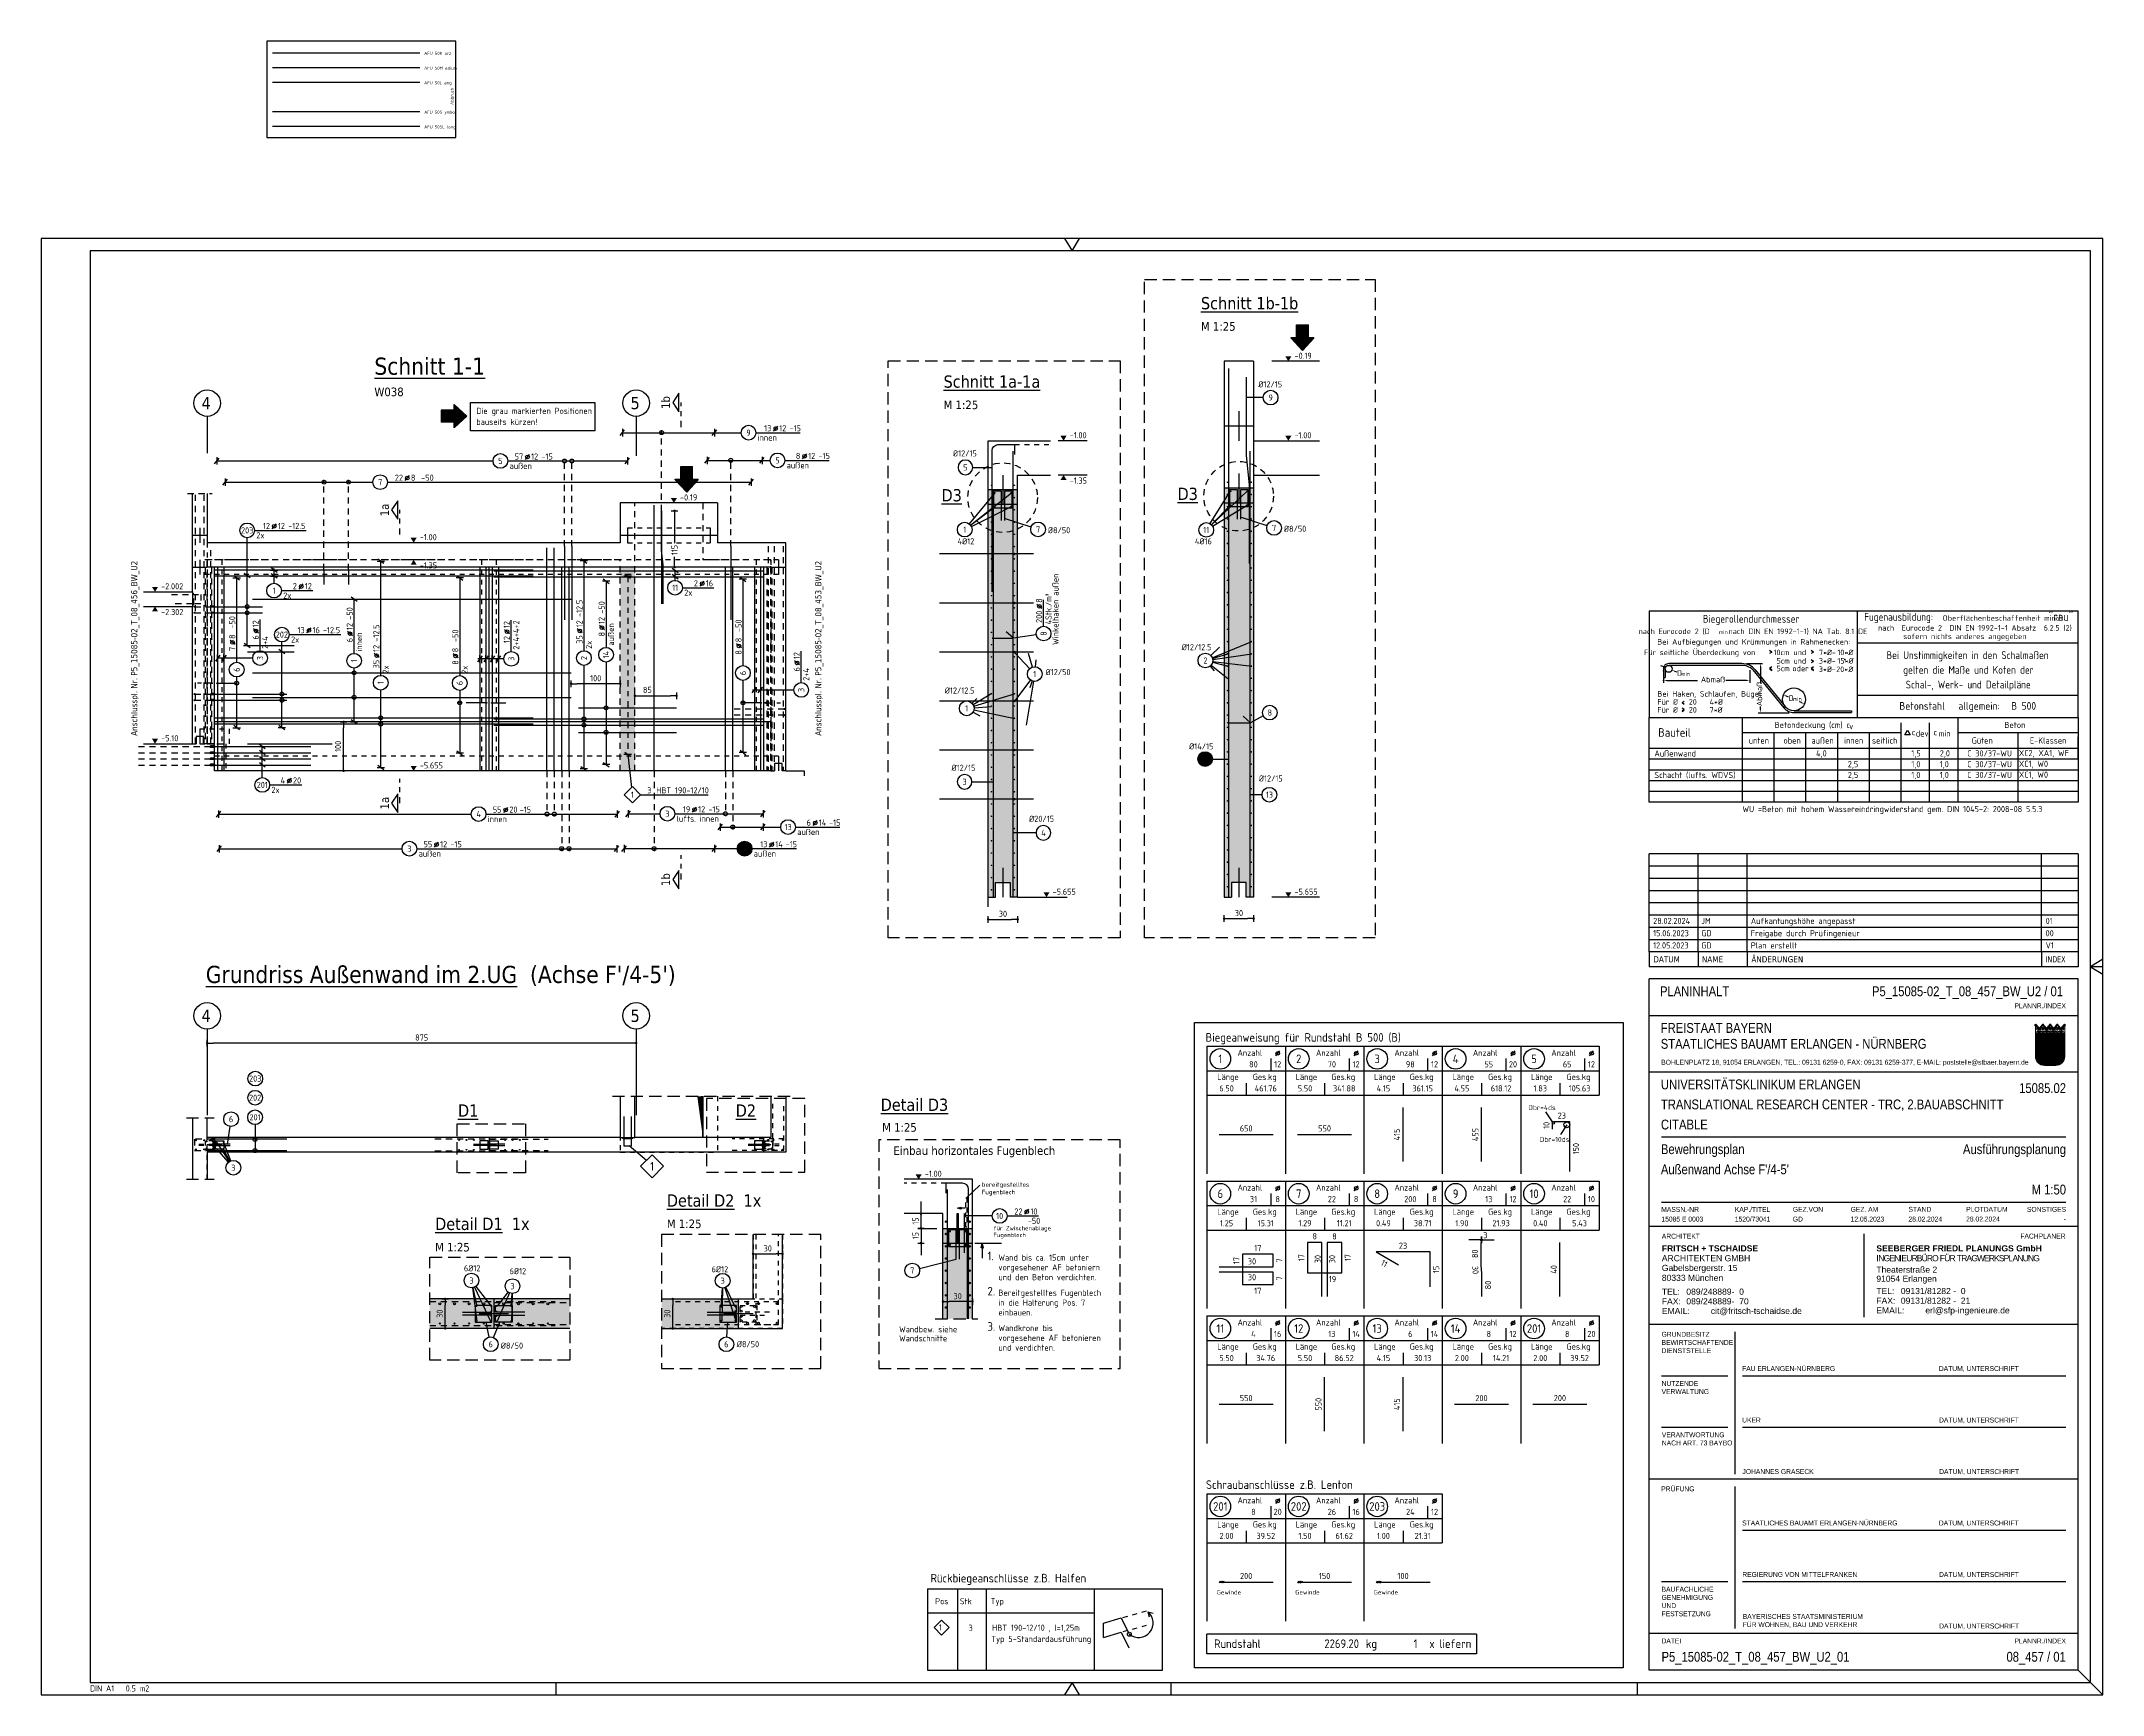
# Model space of a CAD drawing. Extents: x 0 to 57.5, y 0 to 33.7.
# Drawn here: x 0 to 42.05, y 0 to 33.72 of the extents above; entities that cross this region are included whole.
import ezdxf
from ezdxf.enums import TextEntityAlignment as Align

# ---------------------------------------------------------------- set-up
doc = ezdxf.new("R2010")
doc.units = 0
doc.header["$LTSCALE"] = 0.5
for name, pattern in [('AUSGEZOGEN', [1000.01, 1000, 0.01]), ('DASHDOTSMALL', [1.05, 0.5, -0.25, 0.05, -0.25]), ('DASHED', [0.75, 0.5, -0.25]), ('DOT', [0.175, 0.05, -0.125]), ('HIDDEN', [0.375, 0.25, -0.125]), ('HIDDEN2', [0.187, 0.125, -0.062]), ('HIDDEN4', [0.12, 0.02, -0.1]), ('PUNKT', [0.175, 0.05, -0.125]), ('STRICHLINIE', [0.75, 0.5, -0.25]), ('STRICHPUNKT2', [0.55, 0.25, -0.125, 0.05, -0.125]), ('VERDECKT', [0.375, 0.25, -0.125])]:
    doc.linetypes.add(name, pattern=pattern)
for name, color, linetype in [('40 A Plankopf Text F+T', 7, 'Continuous'), ('ACHSEN', 7, 'Continuous'), ('AFB', 7, 'Continuous'), ('AFU', 7, 'Continuous'), ('BET-ANS', 7, 'Continuous'), ('BETON', 7, 'Continuous'), ('Brüstung 1.UG', 7, 'Continuous'), ('DETAIL', 7, 'Continuous'), ('DRUEBER', 7, 'Continuous'), ('Fugenband', 7, 'Continuous'), ('grau_dunkel', 7, 'Continuous'), ('grau_hell', 7, 'Continuous'), ('grau_mittel', 7, 'Continuous'), ('HBT', 7, 'Continuous'), ('HILFE', 7, 'Continuous'), ('index', 7, 'Continuous'), ('koten', 7, 'Continuous'), ('LENTON', 7, 'Continuous'), ('MASSE', 7, 'Continuous'), ('OBJEKT', 7, 'Continuous'), ('RAHMEN', 7, 'Continuous'), ('RND', 7, 'Continuous'), ('RND_BILD', 7, 'Continuous'), ('SCHNITTE', 7, 'Continuous'), ('SFP_Achsen', 7, 'Continuous'), ('STEMPEL', 7, 'Continuous'), ('TEXT', 7, 'Continuous'), ('VERDECKT', 7, 'Continuous')]:
    doc.layers.add(name, color=color, linetype=linetype)
doc.layers.add('NOPLOT', color=7, linetype='Continuous', plot=False)
doc.styles.add('ERSTELLTER_STIL_3', font='arial.ttf')
doc.styles.add('ERSTELLTER_STIL_4', font='arialbd.ttf')
doc.styles.add('helv', font='tahoma.ttf')
doc.styles.add('liste', font='isocp-e.shx')
doc.styles.add('plankopf_ArialN', font='ARIALN.TTF')
doc.styles.add('txt', font='isocp.shx')
doc.linetypes.add('ABBRUCH', pattern='A,0.15,-0.15,["x",Standard,S=0.07,R=0,X=-0.1,Y=-0.0238],-0.005', length=0.305)
doc.linetypes.add('AFU_50K', pattern='A,0.15,["/",Standard,S=0.2,R=0,X=-0.01,Y=-0.1],0.07,["/",Standard,S=0.2,R=0,X=-0.01,Y=-0.1],0.15', length=0.37)
doc.linetypes.add('AFU_50L', pattern='A,0.75,["/",Standard,S=0.2,R=0,X=-0.01,Y=-0.1],0.07,["/",Standard,S=0.2,R=0,X=-0.01,Y=-0.1],0.75', length=1.57)
doc.linetypes.add('AFU_50M', pattern='A,0.45,["/",Standard,S=0.2,R=0,X=-0.01,Y=-0.1],0.07,["/",Standard,S=0.2,R=0,X=-0.01,Y=-0.1],0.45', length=0.97)
doc.linetypes.add('AFU_50S', pattern='A,0,-0.15,["/",Standard,S=0.2,R=0,X=-0.01,Y=-0.1],0,-0.07,["/",Standard,S=0.2,R=0,X=-0.01,Y=-0.1],-0.15', length=0.37)
doc.linetypes.add('AFU_50SL', pattern='A,0,-0.75,["/",Standard,S=0.2,R=0,X=-0.01,Y=-0.1],0,-0.07,["/",Standard,S=0.2,R=0,X=-0.01,Y=-0.1],-0.75', length=1.57)
doc.dimstyles.new('DOT_I', dxfattribs={"dimscale": 0.5, "dimtxt": 0.25, "dimasz": 0.25, "dimexe": 0.1, "dimexo": 0.3, "dimgap": 0.1, "dimtad": 1, "dimdec": 3, "dimzin": 3, "dimtxsty": 'txt', "dimblk": 'DOT', "dimblk1": 'DOT', "dimblk2": 'DOT', "dimsah": 1, "dimcen": 0.1, "dimse1": 1, "dimse2": 1, "dimazin": 0, "dimtfac": 1, "dimtdec": 4, "dimtix": 1, "dimtmove": 2, "dimatfit": 3, "dimfxl": 0, "dimtvp": 1, "dimtolj": 1, "dimtzin": 0, "dimarcsym": 0})
pattern_1 = [(0, (-322.07857, -163.97815), (8e-17, 0.254), [])]

msp = doc.modelspace()

# ---------------------------------------------------------------- texts
at = {"style": 'plankopf_ArialN'}
msp.add_text('PLANNR./INDEX', height=0.1, dxfattribs=at).set_placement((41.29864, 14.00214), align=Align.RIGHT)
at = {"layer": 'AFU', "color": 8, "linetype": 'AFU_50K', "style": 'txt'}
msp.add_text('AFU 50K urz', height=0.0625, dxfattribs=at).set_placement((7.81118, 33.44665))
at = {"layer": 'AFU', "color": 8, "linetype": 'AFU_50M', "style": 'txt'}
msp.add_text('AFU 50M edium', height=0.0625, dxfattribs=at).set_placement((7.81118, 33.14665))
at = {"layer": 'AFU', "color": 8, "linetype": 'AFU_50L', "style": 'txt'}
msp.add_text('AFU 50L ang', height=0.0625, dxfattribs=at).set_placement((7.81118, 32.84665))
at = {"layer": 'AFU', "color": 8, "linetype": 'ABBRUCH', "style": 'txt'}
msp.add_text('Abbruch', height=0.0625, rotation=90, dxfattribs=at).set_placement((8.41069, 32.42763))
at = {"layer": 'AFU', "color": 8, "linetype": 'AFU_50S', "style": 'txt'}
msp.add_text('AFU 50S ymbol', height=0.0625, dxfattribs=at).set_placement((7.81118, 32.24665))
at = {"layer": 'AFU', "color": 8, "linetype": 'AFU_50SL', "style": 'txt'}
msp.add_text('AFU 50SL lang', height=0.0625, dxfattribs=at).set_placement((7.81118, 31.94665))
at = {"layer": 'BET-ANS', "style": 'plankopf_ArialN'}
for s, p in [('PLANINHALT', (33.01871, 14.2477)), ('P5_15085-02_T_08_457_BW_U2 / 01', (37.3422, 14.24796)), ('P5_15085-02_T_08_457_BW_U2_01', (33.05, 0.67445))]:
    msp.add_text(s, height=0.2, dxfattribs=at).set_placement(p)
at = {"layer": 'HBT', "color": 7, "linetype": 'Continuous', "style": 'liste'}
for s, p in [('  Pos   Stk     Typ          ', (18.07857, 1.84532)), ('   1  ', (18.07712, 1.31271)), ('3', (18.91513, 1.30458)), ('HBT 190-12/10 , l=1,25m', (19.39515, 1.30458))]:
    msp.add_text(s, height=0.125, dxfattribs=at).set_placement(p)
at = {"layer": 'HBT', "color": 1, "linetype": 'Continuous', "style": 'txt'}
msp.add_attdef('1', text='?', height=0.175, dxfattribs=at).set_placement((12.45973, 10.69144), align=Align.CENTER)
at = {"layer": 'RAHMEN', "color": 1, "linetype": 'Continuous', "style": 'txt', "width": 0.95}
for s, p in [('Biegerollendurchmesser', (34.87787, 21.86482)), ('Fugenausbildung:', (37.88604, 21.90431)), ('Bei Unstimmigkeiten in den Schalmaßen', (39.29249, 21.12497)), ('gelten die Maße und Koten der', (39.30945, 20.82497)), ('Schal-, Werk- und Detailpläne', (39.30594, 20.52497))]:
    msp.add_text(s, height=0.1575, dxfattribs=at).set_placement(p, align=Align.CENTER)
at = {"layer": 'RAHMEN', "color": 7, "linetype": 'Continuous', "style": 'txt'}
for s, p in [('Oberflächenbeschaffenheit mind.', (38.78445, 21.90431)), ('Bei Aufbiegungen und Krümmungen in Rahmenecken:', (32.96179, 21.41956)), ('nach  Eurocode 2  DIN EN 1992-1-1 Absatz  6.2.5 (2)', (37.46623, 21.70442)), ('sofern nichts anderes angegeben', (37.9795, 21.53124)), ('10cm', (35.33503, 21.20339)), ('5cm', (35.39539, 21.03154)), ('und', (35.73934, 21.20339)), ('und', (35.73982, 21.03154)), ('3*%%C', (36.25953, 21.03154)), ('7*%%C', (36.26098, 21.20339)), ('-', (36.52104, 21.03154)), ('-', (36.52249, 21.20339)), ('10*%%C', (36.63744, 21.20339)), ('15*%%C', (36.63744, 21.03154)), ('D', (33.36463, 20.78216)), ('Abmaß', (33.85262, 20.65007)), ('5cm', (35.39444, 20.87556)), ('oder', (35.71905, 20.87556)), ('3*%%C', (36.25808, 20.85969)), ('-', (36.51959, 20.85969)), ('20*%%C', (36.61293, 20.85969)), ('Für %%C', (32.96374, 20.19391)), ('Bei Haken, Schlaufen, Bügel', (32.96397, 20.35783)), ('20', (33.60574, 20.19391)), ('4*%%C', (34.02962, 20.19391)), ('D', (35.64181, 20.27175)), ('Für %%C', (32.96391, 20.03191)), ('20', (33.60592, 20.03191)), ('7*%%C', (34.02962, 20.03191))]:
    msp.add_text(s, height=0.1125, dxfattribs=at).set_placement(p)
msp.add_text('nach Eurocode 2 (D     nach DIN EN 1992-1-1) NA Tab. 8.1 DE', height=0.1125, dxfattribs=at).set_placement((34.91401, 21.63382), align=Align.CENTER)
msp.add_text('Für seitliche Überdeckung von', height=0.1125, dxfattribs=at).set_placement((34.96272, 21.20339), align=Align.RIGHT)
msp.add_text('Abmaß', height=0.1125, rotation=90, dxfattribs=at).set_placement((35.10291, 20.16418))
at = {"layer": 'RAHMEN', "color": 1, "linetype": 'Continuous', "style": 'txt'}
for s, height, p in [('Betonstahl', 0.1575, (37.90074, 20.08906)), ('allgemein:', 0.1575, (39.10409, 20.08906)), ('B 500 ', 0.1575, (40.1828, 20.08906)), ('Betondeckung (cm) c', 0.125, (35.3563, 19.71818)), ('v', 0.125, (36.87796, 19.69174)), ('Beton', 0.125, (40.04256, 19.71818)), ('Bauteil', 0.175, (32.98272, 19.5398)), ('c', 0.125, (38.15469, 19.5699)), ('dev', 0.125, (38.23623, 19.54346)), ('c', 0.125, (38.59691, 19.5699)), ('min', 0.125, (38.70546, 19.54346)), ('WU =Beton mit hohem Wassereindringwiderstand gem. DIN 1045-2: 2008-08 5.5.3', 0.125, (34.69899, 18.0022))]:
    msp.add_text(s, height=height, dxfattribs=at).set_placement(p)
at = {"layer": 'RND', "color": 7, "linetype": 'AUSGEZOGEN', "style": 'txt'}
for s, p in [('Dbr=4ds', (30.61175, 11.97534)), ('Dbr=10ds', (30.86691, 11.32677))]:
    msp.add_text(s, height=0.1, dxfattribs=at).set_placement(p, align=Align.MIDDLE)
at = {"layer": 'RND_BILD', "color": 7, "linetype": 'AUSGEZOGEN', "style": 'txt'}
for s, p in [('23', (31.01556, 11.81268)), ('650', (24.57741, 11.55098)), ('550', (26.17741, 11.55098)), ('8', (25.97575, 9.35098)), ('8', (26.37908, 9.35098)), ('30', (24.69667, 8.83939)), ('17', (24.81575, 9.11264)), ('23', (27.77741, 9.15967)), ('30', (24.69667, 8.51578)), ('19', (26.33857, 8.47764)), ('17', (24.81575, 8.23931)), ('550', (24.57741, 6.05098)), ('200', (29.37741, 6.05098)), ('200', (30.97741, 6.05098)), ('200', (24.57741, 2.4229)), ('150', (26.17741, 2.4229)), ('100', (27.77741, 2.4229))]:
    msp.add_text(s, height=0.125, dxfattribs=at).set_placement(p, align=Align.MIDDLE)
for s, rotation, p in [('415', 90, (27.65241, 11.42598)), ('455', 90, (29.25241, 11.42598)), ('10', 90, (30.70278, 11.61343)), ('150', 90, (31.30524, 11.13768)), ('17', 90, (24.37908, 8.85637)), ('7', 90, (25.25241, 8.85931)), ('17', 90, (25.70408, 8.91431)), ('30', 90, (26.0365, 8.88536)), ('30', 90, (26.33122, 8.88536)), ('17', 90, (26.65075, 8.91431)), ('11', 330, (27.39272, 8.7949)), ('80', 90, (29.24373, 8.9944)), ('7', 90, (25.25241, 8.49264)), ('15', 90, (28.45241, 8.67598)), ('30', 275.710593, (29.25303, 8.66354)), ('80', 90, (29.5111, 8.35755)), ('40', 90, (30.85241, 8.67598)), ('550', 90, (26.05241, 5.92598)), ('415', 90, (27.65241, 5.92598))]:
    msp.add_text(s, height=0.125, rotation=rotation, dxfattribs=at).set_placement(p, align=Align.MIDDLE)
at = {"layer": 'RND_BILD', "color": 102, "linetype": 'Continuous', "style": 'txt'}
for p in [(23.97834, 2.0453), (25.57834, 2.0453), (27.17834, 2.0453)]:
    msp.add_text('Gewinde', height=0.09, dxfattribs=at).set_placement(p)
at = {"layer": 'SFP_Achsen', "color": 6, "linetype": 'AUSGEZOGEN', "style": 'helv'}
for s, p in [('4', (3.27097, 26.22032)), ('5', (12.02097, 26.22032)), ('4', (3.27097, 13.72344)), ('5', (12.02097, 13.72344))]:
    msp.add_text(s, height=0.25, dxfattribs=at).set_placement(p)
at = {"layer": 'TEXT', "color": 6, "linetype": 'AUSGEZOGEN', "style": 'helv'}
for s, p in [('%%uSchnitt 1b-1b', (23.65476, 28.25792)), ('%%USchnitt 1a-1a', (18.40516, 26.65883)), ('%%UD3', (18.36411, 24.34)), ('%%UD3', (23.17802, 24.36886)), ('%%UD1', (8.50087, 11.7906)), ('%%UD2', (14.16535, 11.7906)), ('%%UDetail D3', (17.12289, 11.9084)), ('%%UDetail D2%%U  1x', (12.76121, 9.95534)), ('%%UDetail D1%%U  1x', (8.03441, 9.47939))]:
    msp.add_text(s, height=0.25, dxfattribs=at).set_placement(p)
at = {"layer": 'TEXT', "color": 1, "linetype": 'AUSGEZOGEN'}
for s, style, p in [('M 1:25', 'helv', (23.65476, 27.82042)), ('W038', 'helv', (6.79527, 26.48548)), ('M 1:25', 'helv', (18.40516, 26.22133)), ('Biegeanweisung für Rundstahl B 500 (B)', 'txt', (23.7508, 13.32038)), ('M 1:25', 'helv', (17.15277, 11.48389)), ('Einbau horizontales Fugenblech', 'helv', (17.38298, 11.01061)), ('M 1:25', 'helv', (12.76121, 9.51784)), ('M 1:25', 'helv', (8.03441, 9.04189)), ('1.', 'txt', (19.30187, 8.86262)), ('2.', 'txt', (19.30187, 8.1435)), ('3.', 'txt', (19.30187, 7.42439)), ('Schraubanschlüsse z.B. Lenton', 'txt', (23.75652, 4.19833)), ('Rückbiegeanschlüsse z.B. Halfen', 'txt', (18.13985, 2.29195))]:
    msp.add_text(s, height=0.175, dxfattribs=dict(at, style=style)).set_placement(p)
at = {"layer": 'TEXT', "color": 5, "linetype": 'AUSGEZOGEN', "style": 'helv'}
for s, p in [('%%USchnitt 1-1', (6.79527, 26.92298)), ("%%UGrundriss Außenwand im 2.UG%%U  (Achse F'/4-5')", (3.35654, 14.5173))]:
    msp.add_text(s, height=0.35, dxfattribs=at).set_placement(p)
at = {"layer": 'TEXT', "color": 7, "linetype": 'AUSGEZOGEN', "style": 'txt'}
for s, height, p in [('%%C12/15', 0.125, (24.82472, 26.66549)), ('%%C12/15', 0.125, (18.59691, 25.2553)), ('4%%C12', 0.125, (18.69253, 23.46271)), ('%%C8/50', 0.125, (20.5332, 23.68996)), ('4%%C16', 0.125, (23.53192, 23.46271)), ('%%C8/50', 0.125, (25.34712, 23.71883)), ('min', 0.08016, (34.22373, 21.6361)), ('%%C12/12.5', 0.125, (23.26335, 21.30372)), ('%%C12/50', 0.125, (20.48668, 20.79569)), ('min', 0.08016, (33.45522, 20.78077)), ('%%C12/12.5', 0.125, (18.43069, 20.42006)), ('min', 0.08016, (35.73239, 20.27036)), ('%%C14/15', 0.125, (23.41471, 19.28018)), ('unten', 0.125, (34.82875, 19.40002)), ('oben', 0.125, (35.53626, 19.40002)), ('außen', 0.125, (36.10767, 19.40002)), ('innen', 0.125, (36.77433, 19.40002)), ('seitlich', 0.125, (37.34202, 19.40002)), ('Güten', 0.125, (39.37635, 19.40002)), ('E-Klassen', 0.125, (40.56392, 19.40002)), ('%%C12/15', 0.125, (18.56748, 18.84375)), ('Außenwand', 0.125, (32.90437, 19.1359)), ('4,0', 0.125, (36.20199, 19.13778)), ('2,5', 0.125, (36.8498, 18.91778)), ('1,5', 0.125, (38.14541, 19.13778)), ('1,0', 0.125, (38.14541, 18.91778)), ('1,0', 0.125, (38.72473, 18.91778)), ('2,0', 0.125, (38.72473, 19.13778)), ('C 30/37-WU', 0.125, (39.28549, 19.13778)), ('C 30/37-WU', 0.125, (39.28549, 18.91778)), ('XC2, XA1, WF', 0.125, (40.33864, 19.14464)), ('XC1, W0', 0.125, (40.33864, 18.92464)), ('%%C12/15', 0.125, (24.83653, 18.62616)), ('Schacht (lufts. WDVS)', 0.125, (32.90437, 18.6959)), ('2,5', 0.125, (36.8498, 18.69778)), ('1,0', 0.125, (38.14541, 18.69778)), ('1,0', 0.125, (38.72473, 18.69778)), ('C 30/37-WU', 0.125, (39.28549, 18.69778)), ('XC1, W0', 0.125, (40.33864, 18.70464)), ('%%C20/15', 0.125, (20.15044, 17.80298)), ('für Zwischenablage', 0.0875, (19.42335, 9.47411)), ('Fugenblech', 0.0875, (19.42335, 9.33411)), ('6%%C12', 0.125, (8.62151, 8.63643)), ('6%%C12', 0.125, (9.55403, 8.57678)), ('6%%C12', 0.125, (13.67525, 8.61661)), ('%%C8/50', 0.125, (9.37318, 7.05911)), ('%%C8/50', 0.125, (14.18746, 7.08802)), ('Wandbew. siehe', 0.125, (17.49814, 7.39204)), ('Wandschnitte', 0.125, (17.49814, 7.20727))]:
    msp.add_text(s, height=height, dxfattribs=at).set_placement(p)
at = {"layer": 'TEXT', "color": 7, "style": 'txt'}
for s, p in [('Die grau markierten Positionen ', (8.87477, 26.12352)), ('bauseits kürzen!', (8.87477, 25.89905))]:
    msp.add_text(s, height=0.125, dxfattribs=at).set_placement(p)
at = {"layer": 'TEXT', "color": 7, "linetype": 'AUSGEZOGEN'}
for s, style, p in [('Anschlusspl. Nr. P5_15085-02_T_08_456_BW_U2', 'helv', (1.95849, 19.55883)), ('Anschlusspl. Nr. P5_15085-02_T_08_453_BW_U2', 'helv', (15.91239, 19.55883)), ('Winkelhaken außen', 'txt', (20.75068, 21.41313))]:
    msp.add_text(s, height=0.125, rotation=90, dxfattribs=dict(at, style=style)).set_placement(p)
at = {"layer": 'TEXT', "color": 1, "style": 'txt'}
msp.add_text('"rau"', height=0.175, dxfattribs=at).set_placement((40.94935, 21.90394))
at = {"layer": 'TEXT', "color": 102, "linetype": 'AUSGEZOGEN', "style": 'txt'}
for s, p in [('bereitgestelltes', (19.1855, 10.36079)), ('Fugenblech', (19.1855, 10.20898))]:
    msp.add_text(s, height=0.09, dxfattribs=at).set_placement(p)
at = {"layer": 'TEXT', "color": 7, "linetype": 'DASHED', "style": 'txt'}
for s, p in [('Wand bis ca. 15cm unter', (19.52364, 8.8551)), ('vorgesehener AF betoniern', (19.52364, 8.6551)), ('und den Beton verdichten.', (19.52364, 8.4551)), ('Bereitgestelltes Fugenblech', (19.52364, 8.13599)), ('in die Halterung Pos. 7', (19.52364, 7.93599)), ('einbauen.', (19.52364, 7.73599)), ('Wandkrone bis', (19.52364, 7.41687)), ('vorgesehene AF betonieren', (19.52364, 7.21687)), ('und verdichten.', (19.52364, 7.01687))]:
    msp.add_text(s, height=0.125, dxfattribs=at).set_placement(p)
at = {"layer": 'TEXT', "color": 7, "linetype": 'Continuous', "style": 'txt'}
msp.add_text('Typ 5-Standardausführung', height=0.125, dxfattribs=at).set_placement((20.39861, 1.07563), align=Align.CENTER)

# ---------------------------------------------------------------- blocks, each defined once
blk = doc.blocks.new('Bundeslandwappen')
at = {"lineweight": 9, "true_color": 0xffffff}
for points in [[(-5.75, 16.5), (-5.98, 16.5), (-5.98, 16.29), (-5.75, 16.29)], [(-5.09, 15.68), (-5.31, 15.68), (-5.31, 15.47), (-5.09, 15.47)], [(-3.49, 15.68), (-3.71, 15.68), (-3.71, 15.47), (-3.49, 15.47)], [(-2.82, 16.5), (-3.05, 16.5), (-3.05, 16.29), (-2.82, 16.29)], [(-2.15, 15.68), (-2.38, 15.68), (-2.38, 15.47), (-2.15, 15.47)], [(-0.56, 15.68), (-0.78, 15.68), (-0.78, 15.47), (-0.56, 15.47)], [(0.11, 16.5), (-0.11, 16.5), (-0.11, 16.29), (0.11, 16.29)], [(0.78, 15.68), (0.56, 15.68), (0.56, 15.47), (0.78, 15.47)], [(2.38, 15.68), (2.15, 15.68), (2.15, 15.47), (2.38, 15.47)], [(3.05, 16.5), (2.82, 16.5), (2.82, 16.29), (3.05, 16.29)], [(3.71, 15.68), (3.49, 15.68), (3.49, 15.47), (3.71, 15.47)], [(5.31, 15.68), (5.09, 15.68), (5.09, 15.47), (5.31, 15.47)], [(5.98, 16.5), (5.75, 16.5), (5.75, 16.29), (5.98, 16.29)]]:
    blk.add_hatch(color=7, dxfattribs=at).paths.add_polyline_path(points)
at = {"true_color": 0xffffff}
for points in [[(-5.34, 12.59), (-5.7, 12.59), (-5.7, 12.19), (-5.07, 11.96)], [(-3.57, 8.42), (-5.7, 9.18), (-5.7, 6.17), (-2.07, 4.88)], [(-1.42, 10.67), (-5.07, 11.96), (-3.57, 8.42), (0.08, 7.13)], [(0.86, 12.59), (-2.24, 12.59), (-1.42, 10.67), (2.23, 9.38)], [(3.96, 12.59), (1.66, 12.59), (4.37, 11.63)], [(5.7, 8.15), (2.23, 9.38), (3.73, 5.84), (5.7, 5.14)], [(5.7, 11.16), (4.37, 11.63), (5.7, 8.5)], [(-5.7, 6.14), (-5.7, 3.7, 0.041392), (-5.65, 3.14), (-4.21, 2.63)], [(-0.56, 1.34), (-4.21, 2.63), (-3.29, 0.45, 0.073774), (-2.3, 0.3), (-0.12, 0.3)], [(1.58, 3.59), (-2.07, 4.88), (-0.56, 1.34), (2.36, 0.3, 0.043654), (2.95, 0.36)], [(3.73, 5.84), (0.08, 7.13), (1.58, 3.59), (5.23, 2.29)]]:
    blk.add_hatch(color=7, dxfattribs=at).paths.add_polyline_path(points)
at = {"lineweight": 9}
h = blk.add_hatch(dxfattribs=at)
h.set_pattern_fill('ANSI31', color=256, scale=0.08, angle=315, style=0)
h.set_pattern_definition(pattern_1)
h.paths.add_polyline_path([(-5.07, 11.96), (-5.7, 12.19), (-5.7, 9.18), (-3.57, 8.42)])
h = blk.add_hatch(dxfattribs=at)
h.set_pattern_fill('ANSI31', color=256, scale=0.08, angle=315, style=0)
h.set_pattern_definition(pattern_1)
h.paths.add_polyline_path([(-2.24, 12.59), (-5.34, 12.59), (-5.07, 11.96), (-1.42, 10.67)])
h = blk.add_hatch(dxfattribs=at)
h.set_pattern_fill('ANSI31', color=256, scale=0.08, angle=315, style=0)
h.set_pattern_definition(pattern_1)
h.paths.add_polyline_path([(0.08, 7.13), (-3.57, 8.42), (-2.07, 4.88), (1.58, 3.59)])
h = blk.add_hatch(dxfattribs=at)
h.set_pattern_fill('ANSI31', color=256, scale=0.08, angle=315, style=0)
h.set_pattern_definition(pattern_1)
h.paths.add_polyline_path([(2.23, 9.38), (-1.42, 10.67), (0.08, 7.13), (3.73, 5.84)])
h = blk.add_hatch(dxfattribs=at)
h.set_pattern_fill('ANSI31', color=256, scale=0.08, angle=315, style=0)
h.set_pattern_definition(pattern_1)
h.paths.add_polyline_path([(4.37, 11.63), (1.66, 12.59), (0.86, 12.59), (2.23, 9.38), (5.7, 8.15), (5.7, 8.5)])
h = blk.add_hatch(dxfattribs=at)
h.set_pattern_fill('ANSI31', color=256, scale=0.08, angle=315, style=0)
h.set_pattern_definition(pattern_1)
h.paths.add_polyline_path([(5.7, 12.59), (3.96, 12.59), (4.37, 11.63), (5.7, 11.16)])
h = blk.add_hatch(dxfattribs=at)
h.set_pattern_fill('ANSI31', color=256, scale=0.08, angle=315, style=0)
h.set_pattern_definition(pattern_1)
h.paths.add_polyline_path([(-2.07, 4.88), (-5.7, 6.17), (-5.7, 6.14), (-4.21, 2.63), (-0.56, 1.34)])
h = blk.add_hatch(dxfattribs=at)
h.set_pattern_fill('ANSI31', color=256, scale=0.08, angle=315, style=0)
h.set_pattern_definition(pattern_1)
h.paths.add_polyline_path([(-4.21, 2.63), (-5.65, 3.14, 0.285055), (-3.29, 0.45)])
h = blk.add_hatch(dxfattribs=at)
h.set_pattern_fill('ANSI31', color=256, scale=0.08, angle=315, style=0)
h.set_pattern_definition(pattern_1)
h.paths.add_polyline_path([(-0.56, 1.34), (-0.12, 0.3), (2.3, 0.3, 0.004354), (2.36, 0.3)])
h = blk.add_hatch(dxfattribs=at)
h.set_pattern_fill('ANSI31', color=256, scale=0.08, angle=315, style=0)
h.set_pattern_definition(pattern_1)
h.paths.add_polyline_path([(5.31, 2.11), (5.23, 2.29), (1.58, 3.59), (2.95, 0.36, 0.22704)])
h = blk.add_hatch(dxfattribs=at)
h.set_pattern_fill('ANSI31', color=256, scale=0.08, angle=315, style=0)
h.set_pattern_definition(pattern_1)
h.paths.add_polyline_path([(5.7, 5.14), (3.73, 5.84), (5.23, 2.29), (5.37, 2.24, 0.111178), (5.7, 3.7)])
for p, q in [((-6, 16.1), (-6, 3.7)), ((-6, 13.29), (6, 13.29)), ((-6, 12.94), (6, 12.94)), ((-5.7, 12.59), (-5.7, 3.7)), ((-5.7, 12.59), (5.7, 12.59)), ((-5.7, 12.19), (5.7, 8.15)), ((-5.7, 9.18), (5.7, 5.14)), ((-5.64, 14.97), (-5.64, 15.18)), ((-5.61, 16.59), (-5.62, 16.68)), ((-5.34, 12.59), (-0.12, 0.3)), ((-5.33, 15.19), (-5.33, 15.05)), ((-4.68, 14.54), (-5.26, 14.54)), ((-4.12, 14.54), (-3.54, 14.54)), ((-3.47, 15.19), (-3.47, 15.05)), ((-3.36, 13.9), (-2.93, 14.17)), ((-2.93, 13.63), (-3.36, 13.9)), ((-3.19, 16.59), (-3.18, 16.67)), ((-3.16, 14.97), (-3.16, 15.18)), ((-2.93, 15.58), (-2.93, 14.47)), ((-2.93, 14.17), (-2.5, 13.9)), ((-2.5, 13.9), (-2.93, 13.63)), ((-2.71, 14.97), (-2.71, 15.18)), ((-2.68, 16.59), (-2.69, 16.67)), ((-2.4, 15.19), (-2.4, 15.05)), ((-1.74, 14.54), (-2.32, 14.54)), ((-2.24, 12.59), (2.95, 0.36)), ((-1.19, 14.54), (-0.61, 14.54)), ((-0.54, 15.19), (-0.54, 15.05)), ((0, 14.17), (-0.43, 13.9)), ((-0.43, 13.9), (0, 13.63)), ((-0.25, 16.59), (-0.24, 16.67)), ((-0.22, 14.97), (-0.22, 15.18)), ((0, 15.58), (0, 14.47)), ((0.43, 13.9), (0, 14.17)), ((0, 13.63), (0.43, 13.9)), ((0.22, 14.97), (0.22, 15.18)), ((0.25, 16.59), (0.24, 16.67)), ((0.54, 15.19), (0.54, 15.05)), ((1.19, 14.54), (0.61, 14.54)), ((0.86, 12.59), (5.31, 2.11)), ((1.66, 12.59), (5.7, 11.16)), ((1.74, 14.54), (2.32, 14.54)), ((2.4, 15.19), (2.4, 15.05)), ((2.93, 14.17), (2.5, 13.9)), ((2.5, 13.9), (2.93, 13.63)), ((2.68, 16.59), (2.69, 16.67)), ((2.71, 14.97), (2.71, 15.18)), ((2.93, 15.58), (2.93, 14.47)), ((3.36, 13.9), (2.93, 14.17)), ((2.93, 13.63), (3.36, 13.9)), ((3.16, 14.97), (3.16, 15.18)), ((3.19, 16.59), (3.18, 16.67)), ((3.47, 15.19), (3.47, 15.05)), ((4.12, 14.54), (3.54, 14.54)), ((3.96, 12.59), (5.7, 8.5)), ((4.68, 14.54), (5.26, 14.54)), ((5.33, 15.19), (5.33, 15.05)), ((5.61, 16.59), (5.62, 16.68)), ((5.64, 14.97), (5.64, 15.18)), ((5.7, 3.7), (5.7, 12.59)), ((6, 3.7), (6, 16.1)), ((-5.7, 6.17), (5.37, 2.24)), ((-5.7, 6.14), (-3.29, 0.45)), ((-5.66, 3.14), (2.36, 0.3)), ((-2.3, 0.3), (2.3, 0.3)), ((-2.3, 0), (2.3, 0))]:
    blk.add_line(p, q, dxfattribs=at)
for points in [[(-5.75, 16.29), (-5.98, 16.29), (-5.98, 16.5), (-5.75, 16.5)], [(-5.09, 15.47), (-5.31, 15.47), (-5.31, 15.68), (-5.09, 15.68)], [(-4.07, 13.71), (-4.83, 13.71), (-4.83, 14.1), (-4.07, 14.1)], [(-3.71, 15.47), (-3.49, 15.47), (-3.49, 15.68), (-3.71, 15.68)], [(-2.82, 16.29), (-3.05, 16.29), (-3.05, 16.5), (-2.82, 16.5)], [(-2.15, 15.47), (-2.38, 15.47), (-2.38, 15.68), (-2.15, 15.68)], [(-1.8, 13.71), (-1.04, 13.71), (-1.04, 14.1), (-1.8, 14.1)], [(-0.78, 15.47), (-0.56, 15.47), (-0.56, 15.68), (-0.78, 15.68)], [(0.11, 16.29), (-0.11, 16.29), (-0.11, 16.5), (0.11, 16.5)], [(0.78, 15.47), (0.56, 15.47), (0.56, 15.68), (0.78, 15.68)], [(1.8, 13.71), (1.04, 13.71), (1.04, 14.1), (1.8, 14.1)], [(2.15, 15.47), (2.38, 15.47), (2.38, 15.68), (2.15, 15.68)], [(3.05, 16.29), (2.82, 16.29), (2.82, 16.5), (3.05, 16.5)], [(3.71, 15.47), (3.49, 15.47), (3.49, 15.68), (3.71, 15.68)], [(4.07, 13.71), (4.83, 13.71), (4.83, 14.1), (4.07, 14.1)], [(5.09, 15.47), (5.31, 15.47), (5.31, 15.68), (5.09, 15.68)], [(5.75, 16.29), (5.98, 16.29), (5.98, 16.5), (5.75, 16.5)]]:
    blk.add_lwpolyline(points, close=True, dxfattribs=at)
for centre in [(-5.28, 13.9), (-3.71, 13.9), (-2.2, 13.9), (-0.68, 13.9), (0.68, 13.9), (2.2, 13.9), (3.71, 13.9), (5.28, 13.9)]:
    blk.add_circle(centre, 0.123, dxfattribs=at)
for centre, radius, start, end in [((-2.93, 16.58), 0.264, 24.0166, 155.34093), ((0, 16.58), 0.264, 24.0166, 155.34093), ((2.93, 16.58), 0.264, 24.0166, 155.34093), ((-5.89, 16.45), 0.362, 44.66814, 253.11831), ((-5.67, 16.67), 0.05, 6.6615, 44.66814), ((-5.49, 15.18), 0.157, 3.2756, 179.55206), ((-5.19, 14.99), 0.453, 182.83284, 261.30427), ((-5.56, 16.59), 0.05, 186.6615, 265.62087), ((-5.42, 15.99), 0.179, 74.78828, 15.13561), ((-5.59, 16.26), 0.281, 346.02321, 85.62087), ((-5.36, 16.21), 0.05, 254.78828, 346.02321), ((-5.26, 15.23), 0.191, 249.63581, 3.08566), ((-5.2, 16.05), 0.05, 93.06329, 195.13561), ((-5.19, 15.87), 0.224, 350.95424, 93.06329), ((-5.02, 15.24), 0.05, 82.94673, 183.08566), ((-4.99, 15.54), 0.249, 262.94673, 77.88554), ((-4.92, 15.83), 0.05, 170.95424, 257.88554), ((-4.62, 14.89), 0.224, 71.40005, 0), ((-4.71, 14.85), 0.312, 275.96495, 353.97732), ((-4.4, 15.24), 0.208, 317.07745, 222.92255), ((-4.18, 14.89), 0.224, 180, 108.59995), ((-4.09, 14.85), 0.312, 186.02268, 264.03505), ((-3.81, 15.54), 0.249, 102.11446, 277.05327), ((-3.88, 15.83), 0.05, 282.11446, 9.04576), ((-3.61, 15.87), 0.224, 86.93671, 189.04576), ((-3.78, 15.24), 0.05, 356.91434, 97.05327), ((-3.54, 15.23), 0.191, 176.91434, 290.36419), ((-3.6, 16.05), 0.05, 344.86439, 86.93671), ((-3.38, 15.99), 0.179, 164.86439, 105.21172), ((-3.61, 14.99), 0.453, 278.69573, 357.16716), ((-3.21, 16.26), 0.281, 94.37913, 193.97679), ((-3.44, 16.21), 0.05, 193.97679, 285.21172), ((-3.31, 15.18), 0.157, 0.44794, 176.7244), ((-3.24, 16.59), 0.05, 274.37913, 353.3385), ((-3.13, 16.67), 0.05, 155.22882, 173.3385), ((-2.55, 15.18), 0.157, 3.2756, 179.55206), ((-2.26, 14.99), 0.453, 182.83284, 261.30427), ((-2.74, 16.66), 0.05, 6.6615, 24.0166), ((-2.63, 16.59), 0.05, 186.6615, 265.62087), ((-2.49, 15.99), 0.179, 74.78828, 15.13561), ((-2.65, 16.26), 0.281, 346.02321, 85.62087), ((-2.43, 16.21), 0.05, 254.78828, 346.02321), ((-2.33, 15.23), 0.191, 249.63581, 3.08566), ((-2.27, 16.05), 0.05, 93.06329, 195.13561), ((-2.26, 15.87), 0.224, 350.95424, 93.06329), ((-2.09, 15.24), 0.05, 82.94673, 183.08566), ((-2.05, 15.54), 0.249, 262.94673, 77.88554), ((-1.99, 15.83), 0.05, 170.95424, 257.88554), ((-1.69, 14.89), 0.224, 71.40005, 0), ((-1.78, 14.85), 0.312, 275.96495, 353.97732), ((-1.47, 15.24), 0.208, 317.07745, 222.92255), ((-1.24, 14.89), 0.224, 180, 108.59995), ((-1.16, 14.85), 0.312, 186.02268, 264.03505), ((-0.88, 15.54), 0.249, 102.11446, 277.05327), ((-0.94, 15.83), 0.05, 282.11446, 9.04576), ((-0.67, 15.87), 0.224, 86.93671, 189.04576), ((-0.84, 15.24), 0.05, 356.91434, 97.05327), ((-0.6, 15.23), 0.191, 176.91434, 290.36419), ((-0.66, 16.05), 0.05, 344.86439, 86.93671), ((-0.44, 15.99), 0.179, 164.86439, 105.21172), ((-0.68, 14.99), 0.453, 278.69573, 357.16716), ((-0.28, 16.26), 0.281, 94.37913, 193.97679), ((-0.5, 16.21), 0.05, 193.97679, 285.21172), ((-0.38, 15.18), 0.157, 0.44794, 176.7244), ((-0.3, 16.59), 0.05, 274.37913, 353.3385), ((-0.19, 16.67), 0.05, 155.22882, 173.3385), ((0.38, 15.18), 0.157, 3.2756, 179.55206), ((0.68, 14.99), 0.453, 182.83284, 261.30427), ((0.19, 16.66), 0.05, 6.6615, 24.0166), ((0.3, 16.59), 0.05, 186.6615, 265.62087), ((0.44, 15.99), 0.179, 74.78828, 15.13561), ((0.28, 16.26), 0.281, 346.02321, 85.62087), ((0.5, 16.21), 0.05, 254.78828, 346.02321), ((0.6, 15.23), 0.191, 249.63581, 3.08566), ((0.66, 16.05), 0.05, 93.06329, 195.13561), ((0.67, 15.87), 0.224, 350.95424, 93.06329), ((0.84, 15.24), 0.05, 82.94673, 183.08566), ((0.88, 15.54), 0.249, 262.94673, 77.88554), ((0.94, 15.83), 0.05, 170.95424, 257.88554), ((1.24, 14.89), 0.224, 71.40005, 0), ((1.16, 14.85), 0.312, 275.96495, 353.97732), ((1.47, 15.24), 0.208, 317.07745, 222.92255), ((1.69, 14.89), 0.224, 180, 108.59995), ((1.78, 14.85), 0.312, 186.02268, 264.03505), ((2.05, 15.54), 0.249, 102.11446, 277.05327), ((1.99, 15.83), 0.05, 282.11446, 9.04576), ((2.26, 15.87), 0.224, 86.93671, 189.04576), ((2.09, 15.24), 0.05, 356.91434, 97.05327), ((2.33, 15.23), 0.191, 176.91434, 290.36419), ((2.27, 16.05), 0.05, 344.86439, 86.93671), ((2.49, 15.99), 0.179, 164.86439, 105.21172), ((2.26, 14.99), 0.453, 278.69573, 357.16716), ((2.65, 16.26), 0.281, 94.37913, 193.97679), ((2.43, 16.21), 0.05, 193.97679, 285.21172), ((2.55, 15.18), 0.157, 0.44794, 176.7244), ((2.63, 16.59), 0.05, 274.37913, 353.3385), ((2.74, 16.67), 0.05, 155.22882, 173.3385), ((3.31, 15.18), 0.157, 3.2756, 179.55206), ((3.61, 14.99), 0.453, 182.83284, 261.30427), ((3.13, 16.66), 0.05, 6.6615, 24.0166), ((3.24, 16.59), 0.05, 186.6615, 265.62087), ((3.38, 15.99), 0.179, 74.78828, 15.13561), ((3.21, 16.26), 0.281, 346.02321, 85.62087), ((3.44, 16.21), 0.05, 254.78828, 346.02321), ((3.54, 15.23), 0.191, 249.63581, 3.08566), ((3.6, 16.05), 0.05, 93.06329, 195.13561), ((3.61, 15.87), 0.224, 350.95424, 93.06329), ((3.78, 15.24), 0.05, 82.94673, 183.08566), ((3.81, 15.54), 0.249, 262.94673, 77.88554), ((3.88, 15.83), 0.05, 170.95424, 257.88554), ((4.18, 14.89), 0.224, 71.40005, 0), ((4.09, 14.85), 0.312, 275.96495, 353.97732), ((4.4, 15.24), 0.208, 317.07745, 222.92255), ((4.62, 14.89), 0.224, 180, 108.59995), ((4.71, 14.85), 0.312, 186.02268, 264.03505), ((4.99, 15.54), 0.249, 102.11446, 277.05327), ((4.92, 15.83), 0.05, 282.11446, 9.04576), ((5.19, 15.87), 0.224, 86.93671, 189.04576), ((5.02, 15.24), 0.05, 356.91434, 97.05327), ((5.26, 15.23), 0.191, 176.91434, 290.36419), ((5.2, 16.05), 0.05, 344.86439, 86.93671), ((5.42, 15.99), 0.179, 164.86439, 105.21172), ((5.19, 14.99), 0.453, 278.69573, 357.16716), ((5.59, 16.26), 0.281, 94.37913, 193.97679), ((5.36, 16.21), 0.05, 193.97679, 285.21172), ((5.49, 15.18), 0.157, 0.44794, 176.7244), ((5.56, 16.59), 0.05, 274.37913, 353.3385), ((5.67, 16.67), 0.05, 135.33186, 173.3385), ((5.89, 16.45), 0.362, 286.88169, 135.33186), ((-2.3, 3.7), 3.7, 180, 270), ((-2.3, 3.7), 3.4, 180, 270), ((2.3, 3.7), 3.7, 270, 0), ((2.3, 3.7), 3.4, 270, 0)]:
    blk.add_arc(centre, radius, start, end, dxfattribs=at)
blk = doc.blocks.new('Plankopf_PU')
for p, q in [((-18.5, 25.4), (-18.5, 27.7)), ((-1, 27.7), (-18.5, 27.7)), ((-1, 27.7), (-18.5, 27.7)), ((-1, 25.4), (-1, 27.7)), ((-1, 25.4), (-18.5, 25.4)), ((-1, 25.4), (-18.5, 25.4)), ((-18.5, 19.1), (-18.5, 25.4)), ((-1, 19.1), (-1, 25.4)), ((-1.5, 22.75), (-18, 22.75)), ((-18, 20.1), (-1.5, 20.1)), ((-18.5, 15.1), (-18.5, 19.1)), ((-1, 19.1), (-18.5, 19.1)), ((-9.75, 18.8), (-9.75, 15.4)), ((-1, 15.1), (-1, 19.1)), ((-1, 15.1), (-18.5, 15.1)), ((-1, 15.1), (-18.5, 15.1)), ((-18.5, 8.8), (-18.5, 15.1)), ((-15, 9), (-15, 14.8)), ((-1, 8.8), (-1, 15.1)), ((-15.3, 13), (-18, 13)), ((-1.5, 13), (-14.7, 13)), ((-15.3, 10.9), (-18, 10.9)), ((-1.5, 10.9), (-14.7, 10.9)), ((-18.5, 2.5), (-18.5, 8.8)), ((-1, 8.8), (-18.5, 8.8)), ((-15, 2.7), (-15, 8.5)), ((-1, 2.5), (-1, 8.8)), ((-1.5, 6.7), (-14.7, 6.7)), ((-15.3, 4.6), (-18, 4.6)), ((-1.5, 4.6), (-14.7, 4.6)), ((-1, 2.5), (-18.5, 2.5)), ((-18.5, 1), (-18.5, 2.5)), ((-1, 2.5), (-18.5, 2.5)), ((-1, 1), (-1, 2.5)), ((-1, 1), (-18.5, 1))]:
    blk.add_line(p, q)
at = {"xscale": 0.1, "yscale": 0.1, "zscale": 0.1}
blk.add_blockref('Bundeslandwappen', (-2.148, 25.669), dxfattribs=at)
at = {"linetype": 'AUSGEZOGEN', "lineweight": 35, "style": 'plankopf_ArialN'}
for s, height, p in [('FREISTAAT BAYERN', 0.4, (-18.032, 27.401)), ('PRÜFUNG', 0.2, (-18.013, 8.5))]:
    blk.add_text(s, height=height, dxfattribs=at).set_placement(p, align=Align.TOP_LEFT)
blk.add_text('STAATLICHES BAUAMT ERLANGEN - NÜRNBERG', height=0.4, dxfattribs=at).set_placement((-18.032, 26.552), align=Align.MIDDLE_LEFT)
at = {"style": 'plankopf_ArialN'}
for s, p in [('BOHLENPLATZ 18, 91054 ERLANGEN, TEL.: 09131 6259-0, FAX: 09131 6259-377, E-MAIL: poststelle@stbaer.bayern.de', (-18.012, 25.702)), ('MASSN.-NR', (-18.011, 19.698)), ('KAP./TITEL', (-15.01, 19.698)), ('GEZ.VON', (-12.644, 19.7)), ('GEZ. AM', (-10.286, 19.7)), ('STAND', (-7.927, 19.702)), ('PLOTDATUM', (-5.574, 19.7)), ('FAU ERLANGEN-NÜRNBERG', (-14.712, 13.207)), ('DATUM, UNTERSCHRIFT', (-6.687, 13.207)), ('UKER', (-14.712, 11.107)), ('DATUM, UNTERSCHRIFT', (-6.68, 11.106)), ('JOHANNES GRASECK', (-14.7, 9.005)), ('DATUM, UNTERSCHRIFT', (-6.675, 9.005)), ('STAATLICHES BAUAMT ERLANGEN-NÜRNBERG', (-14.712, 6.907)), ('DATUM, UNTERSCHRIFT', (-6.687, 6.907)), ('REGIERUNG VON MITTELFRANKEN', (-14.705, 4.806)), ('DATUM, UNTERSCHRIFT', (-6.68, 4.806)), ('DATUM, UNTERSCHRIFT', (-6.675, 2.705)), ('DATEI', (-18.002, 2.095))]:
    blk.add_text(s, height=0.2, dxfattribs=at).set_placement(p)
for s, p in [('SONSTIGES', (-1.493, 19.7)), ('PLANNR./INDEX', (-1.501, 2.095))]:
    blk.add_text(s, height=0.2, dxfattribs=at).set_placement(p, align=Align.RIGHT)
at = {"linetype": 'AUSGEZOGEN', "lineweight": 35, "style": 'plankopf_ArialN'}
blk.add_text('ARCHITEKT', height=0.2, dxfattribs=at).set_placement((-17.989, 18.607))
blk.add_text('FACHPLANER', height=0.2, dxfattribs=at).set_placement((-1.52, 18.611), align=Align.RIGHT)
at = {"insert": (-5.574, 19.303), "char_height": 0.2, "attachment_point": 7, "style": 'plankopf_ArialN'}
blk.add_mtext('28.02.2024', dxfattribs=at)
at = {"char_height": 0.2, "attachment_point": 1, "style": 'plankopf_ArialN'}
for s, insert, width in [('GRUNDBESITZ\\PBEWIRTSCHAFTENDE DIENSTSTELLE', (-18, 14.804), 2.5), ('NUTZENDE^JVERWALTUNG', (-17.998, 12.8), 2.69843), ('VERANTWORTUNG  NACH ART. 73 BAYBO', (-17.988, 10.705), 2.68768), ('BAUFACHLICHE GENEHMIGUNG UND FESTSETZUNG', (-17.998, 4.404), 2.2311), ('BAYERISCHES STAATSMINISTERIUM ^JFÜR WOHNEN, BAU UND VERKEHR', (-14.689, 3.294), 9.29412)]:
    blk.add_mtext(s, dxfattribs=dict(at, insert=insert, width=width))
at = {"style": 'plankopf_ArialN'}
for tag, p in [('PROJEKTBEZEICHNUNGZ1', (-18.025, 24.578)), ('PROJEKTBEZEICHNUNGZ2', (-18.025, 23.761)), ('PROJEKTBEZEICHNUNGZ3', (-18.025, 22.941))]:
    blk.add_attdef(tag, text='', height=0.4, dxfattribs=at).set_placement(p, align=Align.BOTTOM_LEFT)
for tag, p in [('GEB.-NR', (-1.5, 24.946)), ('0.000X', (-1.507, 1.749))]:
    blk.add_attdef(tag, text='', height=0.4, dxfattribs=at).set_placement(p, align=Align.TOP_RIGHT)
for tag, p, height in [('PLANINHALTZ1', (-18.025, 22.055), 0.4), ('PLANINHALTZ2', (-18.025, 21.232), 0.4), ('PLANINHALTZ3', (-18.025, 20.409), 0.4), ('MASSN.-NR', (-18.005, 19.303), 0.2), ('KAPITEL/TITEL', (-15.01, 19.303), 0.2), ('GEZ_VON', (-12.644, 19.303), 0.2), ('GEZ_AM', (-10.286, 19.303), 0.2), ('STAND', (-7.927, 19.303), 0.2)]:
    blk.add_attdef(tag, p, '', height=height, dxfattribs=at)
for tag, height, p in [('PLANUNGSPHASE', 0.4, (-1.5, 22.055)), ('PROJEKTKATEGORIE', 0.4, (-1.5, 21.232)), ('MAßSTAB', 0.4, (-1.5, 20.409)), ('SONSTIGES', 0.2, (-1.5, 19.303))]:
    blk.add_attdef(tag, text='', height=height, dxfattribs=at).set_placement(p, align=Align.RIGHT)
at = {"layer": '40 A Plankopf Text F+T', "color": 7, "linetype": 'Continuous', "lineweight": 13, "char_height": 0.25, "attachment_point": 7}
for s, insert, style in [('\\A1;ARCHITEKTEN GMBH', (-17.988, 17.68), 'ERSTELLTER_STIL_3'), ('\\A1;FRITSCH + TSCHAIDSE ', (-17.988, 18.081), 'ERSTELLTER_STIL_4'), ('\\A1;SEEBERGER FRIEDL PLANUNGS GmbH', (-9.238, 18.081), 'ERSTELLTER_STIL_4'), ('\\A1;{\\T0.8;INGENIEURBÜRO FÜR TRAGWERKSPLANUNG}', (-9.238, 17.68), 'ERSTELLTER_STIL_3'), ('\\A1;80333 München', (-17.988, 16.879), 'ERSTELLTER_STIL_3'), ('\\A1;Gabelsbergerstr. 15', (-17.988, 17.212), 'ERSTELLTER_STIL_3'), ('\\A1;Theaterstraße 2', (-9.238, 17.212), 'ERSTELLTER_STIL_3'), ('\\A1;91054 Erlangen', (-9.238, 16.771), 'ERSTELLTER_STIL_3')]:
    blk.add_mtext(s, dxfattribs=dict(at, insert=insert, style=style))
at = {"layer": '40 A Plankopf Text F+T', "color": 7, "linetype": 'Continuous', "lineweight": 13, "char_height": 0.25, "attachment_point": 7, "line_spacing_factor": 0.945293, "style": 'ERSTELLTER_STIL_3'}
for s, insert in [('\\A1;TEL: ^I089/248889-  0\\PFAX: ^I089/248889-  70\\PEMAIL: ^Icit@fritsch-tschaidse.de', (-17.988, 15.481)), ('\\A1;TEL: ^I09131/81282 -  0\\PFAX: ^I09131/81282 -  21\\PEMAIL: ^Ierl@sfp-ingenieure.de', (-9.238, 15.481))]:
    blk.add_mtext(s, dxfattribs=dict(at, insert=insert))
blk = doc.blocks.new('Plankopf-ER')
at = {"layer": 'RAHMEN', "color": 7, "linetype": 'Continuous'}
for p, q in [((-0.5, 4.6), (-18, 4.6)), ((-18, 4.1), (-18, 4.6)), ((-16, 4.1), (-16, 4.6)), ((-14, 4.1), (-14, 4.6)), ((-2, 4.1), (-2, 4.6)), ((-0.5, 4.6), (-0.5, 4.1)), ((-0.5, 4.1), (-18, 4.1)), ((-18, 3.6), (-18, 4.1)), ((-0.5, 3.6), (-18, 3.6)), ((-18, 3.1), (-18, 3.6)), ((-16, 3.6), (-16, 4.1)), ((-16, 3.1), (-16, 3.6)), ((-14, 3.6), (-14, 4.1)), ((-14, 3.1), (-14, 3.6)), ((-2, 3.6), (-2, 4.1)), ((-2, 3.1), (-2, 3.6)), ((-0.5, 4.1), (-0.5, 3.6)), ((-0.5, 3.6), (-0.5, 3.1)), ((-0.5, 3.1), (-18, 3.1)), ((-18, 2.6), (-18, 3.1)), ((-0.5, 2.6), (-18, 2.6)), ((-18, 2.1), (-18, 2.6)), ((-16, 2.6), (-16, 3.1)), ((-16, 2.1), (-16, 2.6)), ((-14, 2.6), (-14, 3.1)), ((-14, 2.1), (-14, 2.6)), ((-2, 2.6), (-2, 3.1)), ((-2, 2.1), (-2, 2.6)), ((-0.5, 3.1), (-0.5, 2.6)), ((-0.5, 2.6), (-0.5, 2.1)), ((-0.5, 2.1), (-18, 2.1)), ((-18, 1.6), (-18, 2.1)), ((-16, 1.6), (-16, 2.1)), ((-14, 1.6), (-14, 2.1)), ((-2, 1.6), (-2, 2.1)), ((-0.5, 2.1), (-0.5, 1.6)), ((-0.5, 1.6), (-18, 1.6)), ((-18, 1.1), (-18, 1.6)), ((-0.5, 1.1), (-18, 1.1)), ((-18, 0.6), (-18, 1.1)), ((-16, 1.1), (-16, 1.6)), ((-16, 0.6), (-16, 1.1)), ((-14, 1.1), (-14, 1.6)), ((-14, 0.6), (-14, 1.1)), ((-2, 1.1), (-2, 1.6)), ((-2, 0.6), (-2, 1.1)), ((-0.5, 1.6), (-0.5, 1.1)), ((-0.5, 1.1), (-0.5, 0.6)), ((-0.5, 0.6), (-18, 0.6)), ((-18, 0.6), (-18, 0)), ((-0.5, 0), (-18, 0)), ((-16, 0.6), (-16, 0)), ((-14, 0.6), (-14, 0)), ((-2, 0.6), (-2, 0)), ((-0.5, 0.6), (-0.5, 0))]:
    blk.add_line(p, q, dxfattribs=at)
at = {"layer": 'RAHMEN', "color": 7, "linetype": 'Continuous', "style": 'txt'}
for tag, p in [('INDEX-D8', (-17.841, 4.242)), ('INDEX-N8', (-15.876, 4.242)), ('INDEX-X8', (-13.857, 4.242)), ('INDEX8', (-1.833, 4.242)), ('INDEX-D7', (-17.841, 3.742)), ('INDEX-D6', (-17.841, 3.242)), ('INDEX-N7', (-15.876, 3.742)), ('INDEX-N6', (-15.876, 3.242)), ('INDEX-X7', (-13.857, 3.742)), ('INDEX-X6', (-13.857, 3.242)), ('INDEX7', (-1.833, 3.742)), ('INDEX6', (-1.833, 3.242)), ('INDEX-D5', (-17.841, 2.742)), ('INDEX-N5', (-15.876, 2.742)), ('INDEX-X5', (-13.857, 2.742)), ('INDEX5', (-1.833, 2.742)), ('INDEX-D4', (-17.841, 2.242)), ('INDEX-D3', (-17.841, 1.742)), ('INDEX-N4', (-15.876, 2.242)), ('INDEX-N3', (-15.876, 1.742)), ('INDEX-X4', (-13.857, 2.242)), ('INDEX-X3', (-13.857, 1.742)), ('INDEX4', (-1.833, 2.242)), ('INDEX3', (-1.833, 1.742)), ('INDEX-D2', (-17.841, 1.242)), ('INDEX-D1', (-17.841, 0.742)), ('INDEX-N2', (-15.876, 1.242)), ('INDEX-N1', (-15.876, 0.742)), ('INDEX-X2', (-13.857, 1.242)), ('INDEX-X1', (-13.857, 0.742)), ('INDEX2', (-1.833, 1.242)), ('INDEX1', (-1.833, 0.742))]:
    blk.add_attdef(tag, p, '', height=0.25, dxfattribs=at)
at = {"layer": 'STEMPEL', "color": 7, "linetype": 'Continuous', "style": 'helv'}
for s, p in [('DATUM', (-17.833, 0.176)), ('NAME', (-15.853, 0.176)), ('ÄNDERUNGEN', (-13.833, 0.176))]:
    blk.add_text(s, height=0.25, dxfattribs=at).set_placement(p)
at = {"layer": 'STEMPEL', "color": 7, "linetype": 'Continuous', "style": 'helv', "width": 0.8}
blk.add_text('INDEX', height=0.25, dxfattribs=at).set_placement((-1.833, 0.176))
blk = doc.blocks.new('DOT')
at = {"layer": 'MASSE', "color": 7, "linetype": 'Continuous'}
for p, q in [((0, 0), (-1, 0)), ((0, 0.54), (0, -0.54))]:
    blk.add_line(p, q, dxfattribs=at)
at = {"layer": 'MASSE', "color": 7, "linetype": 'Continuous', "const_width": 0.2}
blk.add_lwpolyline([(-0.1, 0, 1), (0.1, 0, 1)], format="xyb", close=True, dxfattribs=at)
blk = doc.blocks.new('*D16')
at = {"layer": 'Defpoints', "color": 0, "linetype": 'AUSGEZOGEN', "transparency": 16777216}
for p in [(8.24, 8.072), (8.24, 8.072), (8.24, 7.472)]:
    blk.add_point(p, dxfattribs=at)
at = {"layer": 'MASSE', "color": 0, "linetype": 'AUSGEZOGEN', "lineweight": -2, "transparency": 16777216}
blk.add_line((8.24, 7.597), (8.24, 7.947), dxfattribs=at)
at = {"layer": 'MASSE', "color": 0, "linetype": 'AUSGEZOGEN', "lineweight": -2, "transparency": 16777216, "xscale": 0.125, "yscale": 0.125, "zscale": 0.125}
for p, rotation in [((8.24, 8.072), 90), ((8.24, 7.472), 270)]:
    blk.add_blockref('DOT', p, dxfattribs=dict(at, rotation=rotation))
at = {"layer": 'MASSE', "color": 0, "linetype": 'AUSGEZOGEN', "transparency": 16777216, "insert": (8.128, 7.772), "char_height": 0.125, "attachment_point": 5, "rotation": 90, "style": 'txt'}
blk.add_mtext('\\A1;30', dxfattribs=at)
blk = doc.blocks.new('okrd_o')
at = {"layer": 'koten', "color": 7, "linetype": 'Continuous'}
blk.add_solid([(-0.125, 0.202), (0.125, 0.202), (0, 0)], dxfattribs=at)
at = {"layer": 'koten', "style": 'txt'}
blk.add_attdef('OKRD', (0.25, 0.1), '', height=0.25, dxfattribs=at)
blk = doc.blocks.new('okrd_u')
at = {"layer": 'koten', "color": 7, "linetype": 'Continuous'}
blk.add_solid([(-0.125, -0.202), (0.125, -0.202), (0, 0)], dxfattribs=at)
at = {"layer": 'koten', "style": 'txt'}
blk.add_attdef('OKRD', (0.25, -0.35), '', height=0.25, dxfattribs=at)
blk = doc.blocks.new('RND_LEI')
at = {"layer": 'RND', "color": 7, "linetype": 'Continuous'}
blk.add_line((1.022, 0.066), (1.19, 0.27), dxfattribs=at)
for centre, radius in [((0, 0), 0.3), ((1.106, 0.168), 0.075)]:
    blk.add_circle(centre, radius, dxfattribs=at)
at = {"layer": 'RND', "color": 7, "linetype": 'Continuous', "style": 'txt'}
blk.add_attdef('POSL', text='', height=0.25, dxfattribs=at).set_placement((0, 0), align=Align.MIDDLE)
blk.add_attdef('ANZ', text='', height=0.25, dxfattribs=at).set_placement((0.931, 0.057), align=Align.RIGHT)
for tag, p in [('DUM', (1.253, 0.057)), ('ABSTD', (1.674, 0.057)), ('POSTXT', (0.374, -0.327))]:
    blk.add_attdef(tag, p, '', height=0.25, dxfattribs=at)
blk = doc.blocks.new('lei_gre')
at = {"layer": 'RND', "color": 7, "linetype": 'Continuous'}
for p, q in [((-0.09, -0.12), (0.09, 0.12)), ((0, 0.15), (0, -0.15))]:
    blk.add_line(p, q, dxfattribs=at)
blk = doc.blocks.new('RND_HIN')
at = {"layer": 'RND', "color": 7, "linetype": 'Continuous'}
blk.add_circle((0, 0), 0.3, dxfattribs=at)
at = {"layer": 'RND', "color": 7, "linetype": 'Continuous', "style": 'txt'}
blk.add_attdef('POSI', text='', height=0.25, dxfattribs=at).set_placement((0, 0), align=Align.MIDDLE)
blk = doc.blocks.new('*D17')
at = {"layer": 'Defpoints', "color": 0, "linetype": 'AUSGEZOGEN', "transparency": 16777216}
for p in [(19.316, 15.815), (19.916, 15.815), (19.916, 15.815)]:
    blk.add_point(p, dxfattribs=at)
at = {"layer": 'MASSE', "color": 0, "linetype": 'AUSGEZOGEN', "lineweight": -2, "transparency": 16777216}
blk.add_line((19.441, 15.815), (19.791, 15.815), dxfattribs=at)
at = {"layer": 'MASSE', "color": 0, "linetype": 'AUSGEZOGEN', "lineweight": -2, "transparency": 16777216, "xscale": 0.125, "yscale": 0.125, "zscale": 0.125, "rotation": 180}
blk.add_blockref('DOT', (19.316, 15.815), dxfattribs=at)
at = {"layer": 'MASSE', "color": 0, "linetype": 'AUSGEZOGEN', "lineweight": -2, "transparency": 16777216, "xscale": 0.125, "yscale": 0.125, "zscale": 0.125}
blk.add_blockref('DOT', (19.916, 15.815), dxfattribs=at)
at = {"layer": 'MASSE', "color": 0, "linetype": 'AUSGEZOGEN', "transparency": 16777216, "insert": (19.616, 15.928), "char_height": 0.125, "attachment_point": 5, "style": 'txt'}
blk.add_mtext('\\A1;30', dxfattribs=at)
blk = doc.blocks.new('HBT_LEI')
at = {"layer": 'HBT', "color": 7, "linetype": 'Continuous'}
blk.add_lwpolyline([(-0.33, 0), (0, 0.33), (0.33, 0), (0, -0.33)], close=True, dxfattribs=at)
at = {"layer": 'HBT', "color": 7, "linetype": 'Continuous', "style": 'txt'}
blk.add_attdef('POSH', text='', height=0.25, dxfattribs=at).set_placement((0, -0.126), align=Align.CENTER)
blk.add_attdef('STKH', text='', height=0.25, dxfattribs=at).set_placement((0.776, 0.055), align=Align.RIGHT)
at = {"layer": 'HBT', "style": 'txt'}
for tag, p in [('ARTH', (0.973, 0.055)), ('TEXTH', (0.415, -0.309))]:
    blk.add_attdef(tag, p, '', height=0.25, dxfattribs=at)
blk = doc.blocks.new('*D20')
at = {"layer": 'Defpoints', "color": 0, "linetype": 'AUSGEZOGEN', "transparency": 16777216}
for p in [(12.881, 8.072), (12.881, 8.072), (12.881, 7.472)]:
    blk.add_point(p, dxfattribs=at)
at = {"layer": 'MASSE', "color": 0, "linetype": 'AUSGEZOGEN', "lineweight": -2, "transparency": 16777216}
blk.add_line((12.881, 7.597), (12.881, 7.947), dxfattribs=at)
at = {"layer": 'MASSE', "color": 0, "linetype": 'AUSGEZOGEN', "lineweight": -2, "transparency": 16777216, "xscale": 0.125, "yscale": 0.125, "zscale": 0.125}
for p, rotation in [((12.881, 8.072), 90), ((12.881, 7.472), 270)]:
    blk.add_blockref('DOT', p, dxfattribs=dict(at, rotation=rotation))
at = {"layer": 'MASSE', "color": 0, "linetype": 'AUSGEZOGEN', "transparency": 16777216, "insert": (12.769, 7.772), "char_height": 0.125, "attachment_point": 5, "rotation": 90, "style": 'txt'}
blk.add_mtext('\\A1;30', dxfattribs=at)
blk = doc.blocks.new('*D21')
at = {"layer": 'Defpoints', "color": 0, "linetype": 'AUSGEZOGEN', "transparency": 16777216}
for p in [(14.519, 8.992), (15.119, 8.992), (15.119, 8.992)]:
    blk.add_point(p, dxfattribs=at)
at = {"layer": 'MASSE', "color": 0, "linetype": 'AUSGEZOGEN', "lineweight": -2, "transparency": 16777216}
blk.add_line((14.644, 8.992), (14.994, 8.992), dxfattribs=at)
at = {"layer": 'MASSE', "color": 0, "linetype": 'AUSGEZOGEN', "lineweight": -2, "transparency": 16777216, "xscale": 0.125, "yscale": 0.125, "zscale": 0.125, "rotation": 180}
blk.add_blockref('DOT', (14.519, 8.992), dxfattribs=at)
at = {"layer": 'MASSE', "color": 0, "linetype": 'AUSGEZOGEN', "lineweight": -2, "transparency": 16777216, "xscale": 0.125, "yscale": 0.125, "zscale": 0.125}
blk.add_blockref('DOT', (15.119, 8.992), dxfattribs=at)
at = {"layer": 'MASSE', "color": 0, "linetype": 'AUSGEZOGEN', "transparency": 16777216, "insert": (14.819, 9.104), "char_height": 0.125, "attachment_point": 5, "style": 'txt'}
blk.add_mtext('\\A1;30', dxfattribs=at)
blk = doc.blocks.new('*D22')
at = {"layer": 'Defpoints', "color": 0, "linetype": 'AUSGEZOGEN', "transparency": 16777216}
for p in [(12.918, 24.148), (12.918, 24.148), (12.918, 22.998)]:
    blk.add_point(p, dxfattribs=at)
at = {"layer": 'MASSE', "color": 0, "linetype": 'AUSGEZOGEN', "lineweight": -2, "transparency": 16777216}
for p, q in [((12.918, 24.023), (12.918, 23.488)), ((12.918, 23.123), (12.918, 23.207))]:
    blk.add_line(p, q, dxfattribs=at)
at = {"layer": 'MASSE', "color": 0, "linetype": 'AUSGEZOGEN', "lineweight": -2, "transparency": 16777216, "xscale": 0.125, "yscale": 0.125, "zscale": 0.125}
for p, rotation in [((12.918, 24.148), 90), ((12.918, 22.998), 270)]:
    blk.add_blockref('DOT', p, dxfattribs=dict(at, rotation=rotation))
at = {"layer": 'MASSE', "color": 0, "linetype": 'AUSGEZOGEN', "transparency": 16777216, "insert": (12.917, 23.347), "char_height": 0.125, "attachment_point": 5, "rotation": 90, "style": 'txt'}
blk.add_mtext('\\A1;115', dxfattribs=at)
blk = doc.blocks.new('SCHN-2')
at = {"layer": 'SCHNITTE', "color": 6, "linetype": 'Continuous'}
blk.add_lwpolyline([(0.378, 0.088), (0, 0.34), (-0.378, 0.088)], close=True, dxfattribs=at)
at = {"layer": 'SCHNITTE', "color": 1, "linetype": 'DASHDOTSMALL', "style": 'helv'}
blk.add_attdef('SCHN-2', text='', height=0.35, dxfattribs=at).set_placement((0, 0.45), align=Align.CENTER)
blk = doc.blocks.new('*D23')
at = {"layer": 'Defpoints', "color": 0, "linetype": 'AUSGEZOGEN', "transparency": 16777216}
for p in [(17.945, 9.513), (17.945, 9.213), (17.945, 9.213)]:
    blk.add_point(p, dxfattribs=at)
at = {"layer": 'MASSE', "color": 0, "linetype": 'AUSGEZOGEN', "lineweight": -2, "transparency": 16777216}
for p, q in [((17.945, 9.638), (17.945, 9.763)), ((17.945, 9.513), (17.945, 9.213)), ((17.945, 9.088), (17.945, 8.963))]:
    blk.add_line(p, q, dxfattribs=at)
at = {"layer": 'MASSE', "color": 0, "linetype": 'AUSGEZOGEN', "lineweight": -2, "transparency": 16777216, "xscale": 0.125, "yscale": 0.125, "zscale": 0.125}
for p, rotation in [((17.945, 9.513), 270), ((17.945, 9.213), 90)]:
    blk.add_blockref('DOT', p, dxfattribs=dict(at, rotation=rotation))
at = {"layer": 'MASSE', "color": 0, "linetype": 'AUSGEZOGEN', "transparency": 16777216, "insert": (17.833, 9.363), "char_height": 0.125, "attachment_point": 5, "rotation": 90, "style": 'txt'}
blk.add_mtext('\\A1;15', dxfattribs=at)
blk = doc.blocks.new('*D24')
at = {"layer": 'Defpoints', "color": 0, "linetype": 'AUSGEZOGEN', "transparency": 16777216}
for p in [(17.945, 9.813), (17.945, 9.813), (17.945, 9.513)]:
    blk.add_point(p, dxfattribs=at)
at = {"layer": 'MASSE', "color": 0, "linetype": 'AUSGEZOGEN', "lineweight": -2, "transparency": 16777216}
for p, q in [((17.945, 9.938), (17.945, 10.063)), ((17.945, 9.513), (17.945, 9.813)), ((17.945, 9.388), (17.945, 9.263))]:
    blk.add_line(p, q, dxfattribs=at)
at = {"layer": 'MASSE', "color": 0, "linetype": 'AUSGEZOGEN', "lineweight": -2, "transparency": 16777216, "xscale": 0.125, "yscale": 0.125, "zscale": 0.125}
for p, rotation in [((17.945, 9.813), 270), ((17.945, 9.513), 90)]:
    blk.add_blockref('DOT', p, dxfattribs=dict(at, rotation=rotation))
at = {"layer": 'MASSE', "color": 0, "linetype": 'AUSGEZOGEN', "transparency": 16777216, "insert": (17.833, 9.663), "char_height": 0.125, "attachment_point": 5, "rotation": 90, "style": 'txt'}
blk.add_mtext('\\A1;15', dxfattribs=at)
blk = doc.blocks.new('Pfeillinie')
at = {"layer": 'TEXT', "linetype": 'Continuous'}
blk.add_hatch(color=7, dxfattribs=at).paths.add_polyline_path([(0, 0), (-0.8, 0.2), (-0.8, 0), (-0.8, -0.2)])
at = {"layer": 'TEXT', "color": 7, "linetype": 'Continuous'}
for p, q in [((-0.8, 0), (-0.8, 0.2)), ((-0.8, 0.2), (0, 0)), ((-0.8, 0), (-0.8, -0.2)), ((-0.8, -0.2), (0, 0))]:
    blk.add_line(p, q, dxfattribs=at)
blk = doc.blocks.new('*D25')
at = {"layer": 'Defpoints', "color": 0, "linetype": 'AUSGEZOGEN', "transparency": 16777216}
for p in [(18.393, 8.018), (18.393, 8.018), (18.993, 8.018)]:
    blk.add_point(p, dxfattribs=at)
at = {"layer": 'MASSE', "color": 0, "linetype": 'AUSGEZOGEN', "lineweight": -2, "transparency": 16777216}
blk.add_line((18.868, 8.018), (18.518, 8.018), dxfattribs=at)
at = {"layer": 'MASSE', "color": 0, "linetype": 'AUSGEZOGEN', "lineweight": -2, "transparency": 16777216, "xscale": 0.125, "yscale": 0.125, "zscale": 0.125, "rotation": 180}
blk.add_blockref('DOT', (18.393, 8.018), dxfattribs=at)
at = {"layer": 'MASSE', "color": 0, "linetype": 'AUSGEZOGEN', "lineweight": -2, "transparency": 16777216, "xscale": 0.125, "yscale": 0.125, "zscale": 0.125}
blk.add_blockref('DOT', (18.993, 8.018), dxfattribs=at)
at = {"layer": 'MASSE', "color": 0, "linetype": 'AUSGEZOGEN', "transparency": 16777216, "insert": (18.693, 8.13), "char_height": 0.125, "attachment_point": 5, "style": 'txt'}
blk.add_mtext('\\A1;30', dxfattribs=at)
blk = doc.blocks.new('*D26')
at = {"layer": 'Defpoints', "color": 0, "linetype": 'AUSGEZOGEN', "transparency": 16777216}
for p in [(24.13, 15.83), (24.73, 15.83), (24.73, 15.83)]:
    blk.add_point(p, dxfattribs=at)
at = {"layer": 'MASSE', "color": 0, "linetype": 'AUSGEZOGEN', "lineweight": -2, "transparency": 16777216}
blk.add_line((24.255, 15.83), (24.605, 15.83), dxfattribs=at)
at = {"layer": 'MASSE', "color": 0, "linetype": 'AUSGEZOGEN', "lineweight": -2, "transparency": 16777216, "xscale": 0.125, "yscale": 0.125, "zscale": 0.125, "rotation": 180}
blk.add_blockref('DOT', (24.13, 15.83), dxfattribs=at)
at = {"layer": 'MASSE', "color": 0, "linetype": 'AUSGEZOGEN', "lineweight": -2, "transparency": 16777216, "xscale": 0.125, "yscale": 0.125, "zscale": 0.125}
blk.add_blockref('DOT', (24.73, 15.83), dxfattribs=at)
at = {"layer": 'MASSE', "color": 0, "linetype": 'AUSGEZOGEN', "transparency": 16777216, "insert": (24.43, 15.943), "char_height": 0.125, "attachment_point": 5, "style": 'txt'}
blk.add_mtext('\\A1;30', dxfattribs=at)
blk = doc.blocks.new('RND_LIS2')
at = {"layer": 'RND', "color": 3, "linetype": 'Continuous'}
for p, q in [((0, 0), (0, -5.2)), ((0, 0), (3.2, 0)), ((3.2, 0), (3.2, -2)), ((2.6, -0.503), (2.6, -1)), ((0, -1), (3.2, -1)), ((1.6, -1.503), (1.6, -2)), ((0, -2), (3.2, -2))]:
    blk.add_line(p, q, dxfattribs=at)
at = {"layer": 'RND', "color": 7, "linetype": 'Continuous'}
blk.add_line((2.805, -0.39), (2.973, -0.186), dxfattribs=at)
at = {"layer": 'RND', "color": 1, "linetype": 'Continuous'}
blk.add_circle((0.545, -0.513), 0.42, dxfattribs=at)
at = {"layer": 'RND', "color": 7, "linetype": 'Continuous'}
blk.add_circle((2.889, -0.288), 0.075, dxfattribs=at)
at = {"layer": 'RND', "color": 7, "linetype": 'Continuous', "style": 'txt'}
for s, p in [('Anzahl', (1.249, -0.391)), ('Länge', (0.42, -1.373)), ('Ges.kg', (1.872, -1.373))]:
    blk.add_text(s, height=0.25, dxfattribs=at).set_placement(p)
at = {"layer": 'RND', "color": 1, "linetype": 'Continuous', "style": 'txt'}
blk.add_attdef('POS1', text='', height=0.35, dxfattribs=at).set_placement((0.545, -0.513), align=Align.MIDDLE)
at = {"layer": 'RND', "color": 7, "linetype": 'Continuous', "style": 'txt'}
for tag, p in [('STK1', (1.897, -0.859)), ('DS1', (2.885, -0.859)), ('LANG1', (0.8, -1.841)), ('GEW', (2.4, -1.841))]:
    blk.add_attdef(tag, text='', height=0.25, dxfattribs=at).set_placement(p, align=Align.CENTER)
blk = doc.blocks.new('DINA1')
at = {"layer": 'RAHMEN'}
for p, q in [((0, 59.4), (0, 0)), ((84.1, 59.4), (0, 59.4)), ((84.1, 0), (84.1, 59.4)), ((0, 0), (84.1, 0))]:
    blk.add_line(p, q, dxfattribs=at)
at = {"layer": 'RAHMEN', "color": 5}
for p, q in [((2, 58.9), (2, 0.5)), ((83.6, 58.9), (2, 58.9)), ((83.6, 0.5), (83.6, 58.9)), ((2, 0.5), (83.6, 0.5))]:
    blk.add_line(p, q, dxfattribs=at)
at = {"layer": 'RAHMEN', "color": 7, "linetype": 'Continuous'}
for p, q in [((41.74, 59.4), (42.05, 58.9)), ((42.05, 58.9), (42.36, 59.4)), ((84.1, 30.01), (83.6, 29.7)), ((83.6, 29.7), (84.1, 29.39)), ((42.05, 0.5), (41.74, 0)), ((42.36, 0), (42.05, 0.5))]:
    blk.add_line(p, q, dxfattribs=at)
at = {"layer": 'RAHMEN', "color": 7}
for p, q in [((21, 0), (21, 0.5)), ((46.1, 0), (46.1, 0.5)), ((65.1, 0.5), (65.1, 0))]:
    blk.add_line(p, q, dxfattribs=at)
at = {"layer": 'RAHMEN', "color": 7, "style": 'txt'}
blk.add_text('DIN A1   0.5 m2', height=0.25, dxfattribs=at).set_placement((1.989, 0.133))
blk = doc.blocks.new('*D28')
at = {"layer": 'Defpoints', "color": 0, "linetype": 'AUSGEZOGEN', "transparency": 16777216}
for p in [(12.11, 20.375), (12.96, 20.375), (12.96, 20.375)]:
    blk.add_point(p, dxfattribs=at)
at = {"layer": 'MASSE', "color": 0, "linetype": 'AUSGEZOGEN', "lineweight": -2, "transparency": 16777216}
blk.add_line((12.235, 20.375), (12.835, 20.375), dxfattribs=at)
at = {"layer": 'MASSE', "color": 0, "linetype": 'AUSGEZOGEN', "lineweight": -2, "transparency": 16777216, "xscale": 0.125, "yscale": 0.125, "zscale": 0.125, "rotation": 180}
blk.add_blockref('DOT', (12.11, 20.375), dxfattribs=at)
at = {"layer": 'MASSE', "color": 0, "linetype": 'AUSGEZOGEN', "lineweight": -2, "transparency": 16777216, "xscale": 0.125, "yscale": 0.125, "zscale": 0.125}
blk.add_blockref('DOT', (12.96, 20.375), dxfattribs=at)
at = {"layer": 'MASSE', "color": 0, "linetype": 'AUSGEZOGEN', "transparency": 16777216, "insert": (12.363, 20.495), "char_height": 0.125, "attachment_point": 5, "style": 'txt'}
blk.add_mtext('\\A1;85', dxfattribs=at)
blk = doc.blocks.new('*D29')
at = {"layer": 'Defpoints', "color": 0, "linetype": 'AUSGEZOGEN', "transparency": 16777216}
for p in [(6.167, 19.843), (6.167, 19.843), (6.167, 18.843)]:
    blk.add_point(p, dxfattribs=at)
at = {"layer": 'MASSE', "color": 0, "linetype": 'AUSGEZOGEN', "lineweight": -2, "transparency": 16777216}
blk.add_line((6.167, 18.968), (6.167, 19.718), dxfattribs=at)
at = {"layer": 'MASSE', "color": 0, "linetype": 'AUSGEZOGEN', "lineweight": -2, "transparency": 16777216, "xscale": 0.125, "yscale": 0.125, "zscale": 0.125}
for p, rotation in [((6.167, 19.843), 90), ((6.167, 18.843), 270)]:
    blk.add_blockref('DOT', p, dxfattribs=dict(at, rotation=rotation))
at = {"layer": 'MASSE', "color": 0, "linetype": 'AUSGEZOGEN', "transparency": 16777216, "insert": (6.055, 19.343), "char_height": 0.125, "attachment_point": 5, "rotation": 90, "style": 'txt'}
blk.add_mtext('\\A1;100', dxfattribs=at)
blk = doc.blocks.new('*D30')
at = {"layer": 'Defpoints', "color": 0, "linetype": 'AUSGEZOGEN', "transparency": 16777216}
for p in [(10.81, 20.62), (10.81, 20.62), (11.81, 20.62)]:
    blk.add_point(p, dxfattribs=at)
at = {"layer": 'MASSE', "color": 0, "linetype": 'AUSGEZOGEN', "lineweight": -2, "transparency": 16777216}
blk.add_line((11.685, 20.62), (10.935, 20.62), dxfattribs=at)
at = {"layer": 'MASSE', "color": 0, "linetype": 'AUSGEZOGEN', "lineweight": -2, "transparency": 16777216, "xscale": 0.125, "yscale": 0.125, "zscale": 0.125, "rotation": 180}
blk.add_blockref('DOT', (10.81, 20.62), dxfattribs=at)
at = {"layer": 'MASSE', "color": 0, "linetype": 'AUSGEZOGEN', "lineweight": -2, "transparency": 16777216, "xscale": 0.125, "yscale": 0.125, "zscale": 0.125}
blk.add_blockref('DOT', (11.81, 20.62), dxfattribs=at)
at = {"layer": 'MASSE', "color": 0, "linetype": 'AUSGEZOGEN', "transparency": 16777216, "insert": (11.31, 20.733), "char_height": 0.125, "attachment_point": 5, "style": 'txt'}
blk.add_mtext('\\A1;100', dxfattribs=at)
blk = doc.blocks.new('*D31')
at = {"layer": 'Defpoints', "color": 0, "linetype": 'AUSGEZOGEN', "transparency": 16777216}
for p in [(3.385, 13.292), (3.385, 13.292), (12.135, 13.292)]:
    blk.add_point(p, dxfattribs=at)
at = {"layer": 'MASSE', "color": 0, "linetype": 'AUSGEZOGEN', "lineweight": -2, "transparency": 16777216}
blk.add_line((12.01, 13.292), (3.51, 13.292), dxfattribs=at)
at = {"layer": 'MASSE', "color": 0, "linetype": 'AUSGEZOGEN', "lineweight": -2, "transparency": 16777216, "xscale": 0.125, "yscale": 0.125, "zscale": 0.125, "rotation": 180}
blk.add_blockref('DOT', (3.385, 13.292), dxfattribs=at)
at = {"layer": 'MASSE', "color": 0, "linetype": 'AUSGEZOGEN', "lineweight": -2, "transparency": 16777216, "xscale": 0.125, "yscale": 0.125, "zscale": 0.125}
blk.add_blockref('DOT', (12.135, 13.292), dxfattribs=at)
at = {"layer": 'MASSE', "color": 0, "linetype": 'AUSGEZOGEN', "transparency": 16777216, "insert": (7.76, 13.405), "char_height": 0.125, "attachment_point": 5, "style": 'txt'}
blk.add_mtext('\\A1;875', dxfattribs=at)
blk = doc.blocks.new('*D32')
at = {"layer": 'Defpoints', "color": 0, "linetype": 'AUSGEZOGEN', "transparency": 16777216}
for p in [(29.369, 9.276), (29.386, 9.276), (29.386, 9.276)]:
    blk.add_point(p, dxfattribs=at)
at = {"layer": 'RND_BILD', "color": 0, "linetype": 'AUSGEZOGEN', "lineweight": -2, "transparency": 16777216}
for p, q in [((29.244, 9.276), (29.119, 9.276)), ((29.369, 9.276), (29.386, 9.276)), ((29.511, 9.276), (29.636, 9.276))]:
    blk.add_line(p, q, dxfattribs=at)
at = {"layer": 'RND_BILD', "color": 0, "linetype": 'AUSGEZOGEN', "lineweight": -2, "transparency": 16777216, "xscale": 0.125, "yscale": 0.125, "zscale": 0.125}
blk.add_blockref('DOT', (29.369, 9.276), dxfattribs=at)
at = {"layer": 'RND_BILD', "color": 0, "linetype": 'AUSGEZOGEN', "lineweight": -2, "transparency": 16777216, "xscale": 0.125, "yscale": 0.125, "zscale": 0.125, "rotation": 180}
blk.add_blockref('DOT', (29.386, 9.276), dxfattribs=at)
at = {"layer": 'RND_BILD', "color": 0, "linetype": 'AUSGEZOGEN', "transparency": 16777216, "insert": (29.457, 9.374), "char_height": 0.125, "attachment_point": 5, "style": 'txt'}
blk.add_mtext('\\A1;3', dxfattribs=at)
blk = doc.blocks.new('RND_SUM')
at = {"layer": 'RND', "color": 5, "linetype": 'Continuous'}
for p, q in [((0, 0), (0, 0.8)), ((11, 0.8), (0, 0.8)), ((11, 0), (0, 0)), ((11, 0.8), (11, 0))]:
    blk.add_line(p, q, dxfattribs=at)
at = {"layer": 'RND', "color": 1, "linetype": 'Continuous', "style": 'txt'}
for s, p in [('Rundstahl', (0.292, 0.235)), ('kg', (6.483, 0.235))]:
    blk.add_text(s, height=0.35, dxfattribs=at).set_placement(p)
blk.add_text('x liefern', height=0.35, dxfattribs=at).set_placement((10.784, 0.235), align=Align.RIGHT)
for tag, p in [('RND-S', (6.203, 0.235)), ('RND-Z', (8.59, 0.235))]:
    blk.add_attdef(tag, text='', height=0.35, dxfattribs=at).set_placement(p, align=Align.RIGHT)
blk = doc.blocks.new('hin_ind5')
at = {"layer": 'grau_hell', "linetype": 'AUSGEZOGEN'}
h = blk.add_hatch(color=9, dxfattribs=at)
h.dxf.hatch_style = 2
h.paths.add_polyline_path([(0, 0), (0.62, -0.58), (0.62, -0.3), (1.31, -0.3), (1.31, 0.3), (0.62, 0.3), (0.62, 0.58)])
h.paths.add_polyline_path([(0.34, -0.27), (1.31, -0.27), (1.31, 0.27), (0.34, 0.27)], flags=9)
at = {"layer": 'OBJEKT', "linetype": 'AUSGEZOGEN'}
for points in [[(0.62, 0.3), (0.66, 0.3), (0.66, 0.58), (0.62, 0.58)], [(0.62, -0.58), (0.66, -0.58), (0.66, -0.3), (0.62, -0.3)]]:
    blk.add_hatch(color=1, dxfattribs=at).paths.add_polyline_path(points)
at = {"layer": 'OBJEKT', "color": 1, "linetype": 'AUSGEZOGEN'}
for p, q in [((0, 0), (0.62, 0.58)), ((0, 0), (0.62, -0.58)), ((0.62, 0.58), (0.62, 0.3)), ((0.62, 0.58), (0.66, 0.58)), ((0.62, 0.3), (1.31, 0.3)), ((0.66, 0.58), (0.66, 0.3)), ((1.31, 0.3), (1.31, -0.3)), ((0.62, -0.3), (0.62, -0.58)), ((0.62, -0.3), (1.31, -0.3)), ((0.66, -0.3), (0.66, -0.58))]:
    blk.add_line(p, q, dxfattribs=at)
at = {"layer": 'OBJEKT', "color": 7, "linetype": 'AUSGEZOGEN'}
blk.add_line((0.62, -0.58), (0.66, -0.58), dxfattribs=at)
at = {"layer": 'index', "color": 1, "linetype": 'Continuous', "style": 'helv'}
blk.add_attdef('INDEX', text='', height=0.35, rotation=360, dxfattribs=at).set_placement((1.26, 0), align=Align.MIDDLE_RIGHT)

# ---------------------------------------------------------------- dimensions: what is measured, and where the dimension line sits
at = {"layer": 'MASSE', "color": 7, "linetype": 'AUSGEZOGEN'}
dim = msp.add_linear_dim(base=(12.9181, 24.14776), p1=(12.9181, 22.99776), p2=(12.9181, 24.14776), angle=90, dimstyle='DOT_I', override={"dimdec": 0, "dimlfac": 100}, dxfattribs=at)
dim.commit()
dim.dimension.update_dxf_attribs({"geometry": '*D22', "text_midpoint": (12.91687, 23.34742), "dimtype": 160})
for base, p1, p2, override, picture, middle in [((10.81002, 20.62012), (11.81002, 20.62012), (10.81002, 20.62012), {"dimdec": 0, "dimlfac": 100}, '*D30', (11.31002, 20.73262)), ((24.73028, 15.83034), (24.13028, 15.83034), (24.73028, 15.83034), {"dimdec": 0, "dimlfac": 50}, '*D26', (24.43028, 15.94284)), ((3.38502, 13.29203), (12.13502, 13.29203), (3.38502, 13.29203), {"dimdec": 0, "dimlfac": 100}, '*D31', (7.76002, 13.40453)), ((18.39269, 8.01788), (18.99269, 8.01788), (18.39269, 8.01788), {"dimdec": 0, "dimlfac": 50}, '*D25', (18.69269, 8.13038))]:
    dim = msp.add_linear_dim(base=base, p1=p1, p2=p2, dimstyle='DOT_I', override=override, dxfattribs=at)
    dim.commit()
    dim.dimension.update_dxf_attribs({"geometry": picture, "text_midpoint": middle})
dim = msp.add_linear_dim(base=(12.96002, 20.37541), p1=(12.11002, 20.37541), p2=(12.96002, 20.37541), dimstyle='DOT_I', override={"dimdec": 0, "dimlfac": 100}, dxfattribs=at)
dim.commit()
dim.dimension.update_dxf_attribs({"geometry": '*D28', "text_midpoint": (12.3627, 20.49536), "dimtype": 160})
for base, p1, p2, angle, override, picture, middle in [((6.1672, 19.84276), (6.1672, 18.84276), (6.1672, 19.84276), 90, {"dimdec": 0, "dimlfac": 100}, '*D29', (6.0547, 19.34276)), ((19.91636, 15.81512), (19.31636, 15.81512), (19.91636, 15.81512), 180, {"dimdec": 0, "dimlfac": 50}, '*D17', (19.61636, 15.92762)), ((17.94536, 9.81316), (17.94536, 9.51316), (17.94536, 9.81316), 90, {"dimdec": 0, "dimlfac": 50}, '*D24', (17.83286, 9.66316)), ((17.94536, 9.21316), (17.94536, 9.51316), (17.94536, 9.21316), 90, {"dimdec": 0, "dimlfac": 50}, '*D23', (17.83286, 9.36316)), ((15.11936, 8.99168), (14.51936, 8.99168), (15.11936, 8.99168), 180, {"dimdec": 0, "dimlfac": 50}, '*D21', (14.81936, 9.10418)), ((8.24031, 8.07222), (8.24031, 7.47222), (8.24031, 8.07222), 90, {"dimdec": 0, "dimlfac": 50}, '*D16', (8.12781, 7.77222)), ((12.88123, 8.07222), (12.88123, 7.47222), (12.88123, 8.07222), 90, {"dimdec": 0, "dimlfac": 50}, '*D20', (12.76873, 7.77222))]:
    dim = msp.add_linear_dim(base=base, p1=p1, p2=p2, angle=angle, dimstyle='DOT_I', override=override, dxfattribs=at)
    dim.commit()
    dim.dimension.update_dxf_attribs({"geometry": picture, "text_midpoint": middle})
at = {"layer": 'RND_BILD', "color": 7, "linetype": 'AUSGEZOGEN'}
dim = msp.add_linear_dim(base=(29.3861, 9.27598), p1=(29.36873, 9.27598), p2=(29.3861, 9.27598), text='3', dimstyle='DOT_I', override={"dimdec": 0, "dimlfac": 100}, dxfattribs=at)
dim.commit()
dim.dimension.update_dxf_attribs({"geometry": '*D32', "text_midpoint": (29.45691, 9.37382), "dimtype": 160})

# ---------------------------------------------------------------- hatches: boundary and pattern name
at = {"layer": 'grau_hell'}
for points in [[(19.91636, 24.2772), (19.91636, 24.5772), (19.31636, 24.5772), (19.31636, 24.2772)], [(24.13028, 24.60607), (24.13028, 24.30607), (24.73028, 24.30607), (24.73028, 24.60607)], [(23.89023, 19.08426, 1), (23.59023, 19.08426, 1)], [(14.19702, 17.25686, 1), (14.49702, 17.25686, 1)]]:
    msp.add_hatch(color=9, dxfattribs=at).paths.add_polyline_path(points)
at = {"layer": 'grau_mittel'}
for points in [[(19.91636, 24.2772), (19.31636, 24.2772), (19.31636, 16.2672), (19.46636, 16.2672), (19.46636, 16.5672), (19.76636, 16.5672), (19.76636, 16.2672), (19.91636, 16.2672)], [(24.73028, 24.30607), (24.13028, 24.30607), (24.13028, 16.2672), (24.28028, 16.2672), (24.28028, 16.5672), (24.58028, 16.5672), (24.58028, 16.2672), (24.73028, 16.2672)], [(12.11002, 22.99776), (11.81002, 22.99776), (11.81002, 18.84276), (12.11002, 18.84276)], [(18.39269, 7.6684), (18.99269, 7.6684), (18.99269, 9.21316), (18.39269, 9.21316)], [(12.6542, 7.47222), (14.21936, 7.47222), (14.21936, 8.07222), (12.6542, 8.07222)]]:
    msp.add_hatch(color=61, dxfattribs=at).paths.add_polyline_path(points)
h = msp.add_hatch(color=61, dxfattribs=at)
h.paths.add_polyline_path([(9.23073, 7.47222), (9.23073, 8.07222), (7.92638, 8.07222), (7.92638, 7.47222)])
h.paths.add_polyline_path([(10.7817, 7.47222), (10.7817, 8.07222), (9.23073, 8.07222), (9.23073, 7.47222)])

# ---------------------------------------------------------------- linework, layer by layer
for p, q in [((41.55, 14.6), (32.8, 14.6)), ((32.8, 13.85), (32.8, 14.6)), ((41.55, 13.85), (41.55, 14.6))]:
    msp.add_line(p, q)
at = {"layer": 'ACHSEN', "color": 140, "linetype": 'AUSGEZOGEN'}
for p, q in [((3.38502, 26.07423), (3.38502, 25.32423)), ((12.13502, 26.07423), (12.13502, 25.26923)), ((3.38502, 13.57734), (3.38502, 11.82395)), ((12.13502, 13.57734), (12.13502, 11.82395))]:
    msp.add_line(p, q, dxfattribs=at)
at = {"layer": 'AFB', "color": 1, "linetype": 'AUSGEZOGEN'}
for p, q in [((24.43028, 26.1772), (24.43028, 25.5772)), ((19.61636, 24.8772), (19.61636, 24.2772)), ((24.43028, 24.90607), (24.43028, 24.30607)), ((3.23502, 23.79776), (3.23502, 23.49776)), ((11.96002, 23.79776), (11.96002, 23.49776)), ((13.64502, 23.79776), (13.64502, 23.49776)), ((3.23502, 23.14776), (3.23502, 22.84776)), ((15.03502, 23.14776), (15.03502, 22.84776))]:
    msp.add_line(p, q, dxfattribs=at)
at = {"layer": 'AFB', "color": 102, "linetype": 'HIDDEN2'}
msp.add_lwpolyline([(18.86131, 10.13808), (18.88131, 10.13808), (18.88131, 9.53808), (18.86131, 9.53808)], close=True, dxfattribs=at)
at = {"layer": 'AFB', "color": 7, "linetype": 'AUSGEZOGEN'}
msp.add_lwpolyline([(18.68269, 9.81316), (18.70269, 9.81316), (18.70269, 9.21316), (18.68269, 9.21316)], close=True, dxfattribs=at)
at = {"layer": 'AFU', "color": 8, "linetype": 'AFU_50K'}
for p, q in [((7.71996, 33.48433), (4.71996, 33.48433)), ((3.08502, 22.49576), (3.08502, 22.19576)), ((3.53502, 11.36527), (3.53502, 11.06527)), ((9.13502, 11.36527), (9.13502, 11.06527)), ((11.81002, 11.36527), (12.11002, 11.36527)), ((14.73502, 11.36527), (14.73502, 11.06527)), ((9.23073, 8.07222), (9.23073, 7.47222)), ((14.21936, 7.47222), (14.21936, 8.07222))]:
    msp.add_line(p, q, dxfattribs=at)
at = {"layer": 'AFU', "color": 8, "linetype": 'AFU_50M'}
for p, q in [((7.71996, 33.18433), (4.71996, 33.18433)), ((24.73028, 25.8772), (24.13028, 25.8772)), ((19.91636, 24.5772), (19.31636, 24.5772)), ((24.73028, 24.60607), (24.13028, 24.60607)), ((3.08502, 23.64776), (3.38502, 23.64776)), ((11.81002, 23.64776), (12.11002, 23.64776)), ((13.49502, 23.64776), (13.79502, 23.64776)), ((3.08502, 22.99776), (3.38502, 22.99776)), ((14.88502, 22.99776), (15.18502, 22.99776)), ((18.39269, 9.51316), (18.99269, 9.51316))]:
    msp.add_line(p, q, dxfattribs=at)
at = {"layer": 'AFU', "color": 8, "linetype": 'AFU_50L'}
for p, q in [((7.71996, 32.88433), (4.71996, 32.88433)), ((12.11002, 23.64776), (13.49502, 23.64776)), ((14.88502, 22.99776), (3.38502, 22.99776)), ((3.53502, 18.84276), (3.53502, 22.99776)), ((9.13502, 18.84276), (9.13502, 22.99776)), ((14.73502, 22.99776), (14.73502, 18.84276)), ((14.88502, 18.84276), (3.53502, 18.84276)), ((18.39269, 9.21316), (18.99269, 9.21316))]:
    msp.add_line(p, q, dxfattribs=at)
at = {"layer": 'AFU', "color": 8, "linetype": 'AFU_50S'}
msp.add_line((7.71996, 32.28433), (4.71996, 32.28433), dxfattribs=at)
at = {"layer": 'AFU', "color": 8, "linetype": 'AFU_50SL'}
msp.add_line((7.71996, 31.98433), (4.71996, 31.98433), dxfattribs=at)
at = {"layer": 'AFU', "color": 8, "linetype": 'AUSGEZOGEN'}
for p, q in [((3.08502, 19.39776), (3.16002, 19.39776)), ((3.31002, 19.54776), (3.16002, 19.54776)), ((3.16002, 19.54776), (3.16002, 19.39776)), ((3.31002, 19.39776), (3.31002, 19.54776)), ((3.53502, 19.39776), (3.31002, 19.39776)), ((15.11002, 18.99276), (14.96002, 18.99276)), ((14.96002, 18.99276), (14.96002, 18.84276)), ((15.11002, 18.84276), (15.11002, 18.99276)), ((14.88502, 18.84276), (14.96002, 18.84276)), ((15.18502, 18.84276), (15.11002, 18.84276)), ((19.46636, 16.5672), (19.76636, 16.5672)), ((19.46636, 16.2672), (19.46636, 16.5672)), ((19.76636, 16.5672), (19.76636, 16.2672)), ((24.28028, 16.5672), (24.28028, 16.2672)), ((24.58028, 16.5672), (24.28028, 16.5672)), ((24.58028, 16.2672), (24.58028, 16.5672)), ((19.31636, 16.2672), (19.46636, 16.2672)), ((19.91636, 16.2672), (19.76636, 16.2672)), ((24.13028, 16.2672), (24.28028, 16.2672)), ((24.73028, 16.2672), (24.58028, 16.2672))]:
    msp.add_line(p, q, dxfattribs=at)
at = {"layer": 'AFU', "color": 1, "linetype": 'AUSGEZOGEN'}
for p, q in [((3.23502, 19.69776), (3.23502, 19.39776)), ((15.03502, 19.14276), (15.03502, 18.84276)), ((19.61636, 16.8672), (19.61636, 16.2672)), ((24.43028, 16.8672), (24.43028, 16.2672)), ((3.68502, 11.21527), (3.38502, 11.21527)), ((9.28502, 11.21527), (8.98502, 11.21527)), ((14.88502, 11.21527), (14.58502, 11.21527)), ((9.53073, 7.77222), (8.93073, 7.77222)), ((14.51936, 7.77222), (13.91936, 7.77222))]:
    msp.add_line(p, q, dxfattribs=at)
at = {"layer": 'AFU', "color": 8, "linetype": 'ABBRUCH'}
msp.add_lwpolyline([(4.60142, 31.75817), (8.45597, 31.75817), (8.45597, 33.72494), (4.60142, 33.72494)], close=True, dxfattribs=at)
at = {"layer": 'BETON', "color": 6, "linetype": 'AUSGEZOGEN'}
for p, q in [((24.73028, 27.1972), (24.13028, 27.1972)), ((24.13028, 27.1972), (24.13028, 16.2672)), ((24.73028, 27.1972), (24.73028, 16.2672)), ((19.31636, 25.5772), (20.58344, 25.5772)), ((19.31636, 16.0672), (19.31636, 25.5772)), ((19.91636, 24.8772), (20.58344, 24.8772)), ((19.91636, 16.2672), (19.91636, 24.8772)), ((3.08502, 22.49576), (3.08502, 24.49776)), ((3.38502, 24.49776), (3.38502, 23.49776)), ((11.81002, 24.30776), (11.81002, 23.49776)), ((13.79502, 24.30776), (11.81002, 24.30776)), ((13.79502, 24.30776), (13.79502, 23.49776)), ((11.81002, 23.49776), (3.38502, 23.49776)), ((15.18502, 23.49776), (13.79502, 23.49776)), ((15.18502, 18.84276), (15.18502, 23.49776)), ((2.08502, 22.49576), (3.08502, 22.49576)), ((2.08502, 22.19576), (3.08502, 22.19576)), ((3.08502, 19.39776), (3.08502, 22.19576)), ((2.08502, 19.39776), (3.08502, 19.39776)), ((15.18502, 18.84276), (15.56502, 18.84276)), ((15.56502, 18.84276), (15.56502, 18.74276)), ((19.91636, 16.2672), (20.92889, 16.2672)), ((18.99269, 10.51316), (17.60146, 10.51316)), ((18.99269, 7.6684), (18.99269, 10.51316)), ((18.39269, 9.81316), (17.60146, 9.81316)), ((18.39269, 7.6684), (18.39269, 9.81316))]:
    msp.add_line(p, q, dxfattribs=at)
at = {"layer": 'BETON', "color": 6, "linetype": 'AUSGEZOGEN', "lineweight": -2}
for p, q in [((11.81002, 12.20745), (11.81002, 11.36527)), ((12.11002, 11.36527), (12.11002, 12.20745)), ((14.88502, 12.20745), (14.88502, 11.36527)), ((15.18502, 12.20745), (15.18502, 11.06527)), ((3.08502, 11.76527), (3.08502, 10.5133)), ((3.38502, 11.36527), (3.38502, 11.76527)), ((11.81002, 11.36527), (3.38502, 11.36527)), ((14.88502, 11.36527), (12.11002, 11.36527)), ((15.18502, 11.06527), (3.38502, 11.06527)), ((3.38502, 11.06527), (3.38502, 10.5133)), ((14.51936, 8.07222), (14.51936, 9.38652)), ((15.11936, 7.47222), (15.11936, 9.38652)), ((10.7817, 8.07222), (7.92638, 8.07222)), ((12.6542, 8.07222), (14.51936, 8.07222)), ((10.7817, 7.47222), (7.92638, 7.47222)), ((12.6542, 7.47222), (15.11936, 7.47222))]:
    msp.add_line(p, q, dxfattribs=at)
at = {"layer": 'Brüstung 1.UG', "color": 102, "linetype": 'DOT'}
for p, q in [((14.51936, 9.38652), (14.51936, 8.07222)), ((15.11936, 9.38652), (15.11936, 8.07222))]:
    msp.add_line(p, q, dxfattribs=at)
at = {"layer": 'DETAIL', "color": 102, "linetype": 'STRICHLINIE'}
for points in [[(22.50604, 15.44014), (22.50604, 28.86639), (27.20552, 28.86639), (27.20552, 15.44014)], [(22.00604, 27.20444), (22.00604, 15.44014), (17.27846, 15.44014), (17.27846, 27.20444)], [(15.5772, 10.65699), (15.5772, 12.15954), (13.56777, 12.15954), (13.56777, 10.65699)], [(8.48285, 10.64544), (8.48285, 11.6461), (9.87689, 11.6461), (9.87689, 10.64544)], [(17.08413, 11.32054), (17.08413, 6.65565), (22.00604, 6.65565), (22.00604, 11.32054)], [(15.90371, 6.65565), (15.90371, 9.38652), (12.6542, 9.38652), (12.6542, 6.65565)], [(7.92638, 6.82626), (7.92638, 8.92441), (10.7817, 8.92441), (10.7817, 6.82626)]]:
    msp.add_lwpolyline(points, close=True, dxfattribs=at)
at = {"layer": 'DETAIL', "color": 102, "linetype": 'VERDECKT'}
for centre in [(19.61005, 24.41655), (24.42397, 24.44542)]:
    msp.add_circle(centre, 0.7094, dxfattribs=at)
at = {"layer": 'DRUEBER', "color": 7, "linetype": 'PUNKT'}
for p, q in [((3.38502, 23.49776), (3.38502, 19.39776)), ((3.38502, 19.39776), (3.76502, 19.39776)), ((3.76502, 19.39776), (3.76502, 18.84276))]:
    msp.add_line(p, q, dxfattribs=at)
at = {"layer": 'DRUEBER', "color": 102, "linetype": 'PUNKT'}
for p, q in [((11.81002, 12.20745), (11.81002, 11.06527)), ((12.11002, 11.36527), (12.11002, 12.20745)), ((13.79502, 12.20745), (13.79502, 11.06527)), ((13.49502, 11.36527), (12.11002, 11.36527)), ((11.81002, 11.06527), (13.79502, 11.06527))]:
    msp.add_line(p, q, dxfattribs=at)
at = {"layer": 'DRUEBER', "color": 102, "linetype": 'DOT'}
msp.add_line((13.49502, 11.36527), (13.49502, 12.20745), dxfattribs=at)
at = {"layer": 'DRUEBER', "color": 7, "linetype": 'PUNKT', "lineweight": -2}
for p, q in [((3.08502, 11.76527), (3.08502, 10.5133)), ((3.38502, 10.5133), (3.38502, 11.76527)), ((12.6542, 8.07222), (15.11936, 8.07222)), ((15.11936, 8.07222), (15.11936, 7.47222)), ((15.11936, 7.47222), (12.6542, 7.47222))]:
    msp.add_line(p, q, dxfattribs=at)
at = {"layer": 'Fugenband', "color": 102, "linetype": 'HIDDEN4'}
for p, q in [((11.96002, 23.79776), (13.64502, 23.79776)), ((15.03502, 23.14776), (3.23502, 23.14776)), ((3.38502, 23.14776), (3.38502, 19.39776)), ((3.68502, 23.14776), (3.68502, 18.84276)), ((8.98502, 18.84276), (8.98502, 23.14776)), ((9.28502, 18.84276), (9.28502, 23.14776)), ((11.96002, 23.49776), (13.64502, 23.49776)), ((14.58502, 23.14776), (14.58502, 18.84276)), ((14.88502, 23.14776), (14.88502, 18.84276)), ((15.03502, 22.84776), (3.23502, 22.84776)), ((3.23502, 19.69776), (3.83502, 19.69776)), ((3.23502, 19.39776), (3.83502, 19.39776)), ((3.83502, 19.69776), (3.83502, 19.39776)), ((15.03502, 19.14276), (3.53502, 19.14276))]:
    msp.add_line(p, q, dxfattribs=at)
at = {"layer": 'grau_dunkel', "color": 21}
msp.add_lwpolyline([(13.43856, 12.20745, 0.11318, 0, 0), (13.49502, 11.36527, 0, 0, 0)], format="xyseb", dxfattribs=at)
at = {"layer": 'grau_hell', "color": 9, "linetype": 'AUSGEZOGEN'}
msp.add_solid([(18.39269, 9.51316), (18.99269, 9.51316), (18.39269, 9.21316), (18.99269, 9.21316)], dxfattribs=at)
at = {"layer": 'HBT', "color": 6, "linetype": 'STRICHPUNKT2'}
msp.add_line((11.96186, 22.81576), (11.96186, 19.17872), dxfattribs=at)
at = {"layer": 'HBT', "color": 7, "linetype": 'AUSGEZOGEN'}
for p, q in [((11.96186, 19.17872), (12.04, 18.50557)), ((12.22229, 18.35657), (13.60407, 18.35657))]:
    msp.add_line(p, q, dxfattribs=at)
at = {"layer": 'HBT', "color": 5, "linetype": 'Continuous'}
for p, q in [((18.07857, 2.15745), (22.86798, 2.15745)), ((18.07857, 2.15745), (18.07857, 0.5)), ((22.86798, 0.5), (22.86798, 2.15745)), ((18.07857, 0.5), (22.86798, 0.5))]:
    msp.add_line(p, q, dxfattribs=at)
at = {"layer": 'HBT', "color": 1, "linetype": 'HIDDEN'}
msp.add_lwpolyline([(2.65502, 22.44076), (3.08502, 22.44076), (3.25502, 22.44076), (3.25502, 22.25076), (3.08502, 22.25076), (2.65502, 22.25076)], dxfattribs=at)
at = {"layer": 'HBT', "color": 102, "linetype": 'HIDDEN'}
msp.add_lwpolyline([(3.08502, 22.45676), (3.08502, 22.23476), (3.11502, 22.23476), (3.11502, 22.45676)], close=True, dxfattribs=at)
at = {"layer": 'HBT', "color": 1, "linetype": 'AUSGEZOGEN'}
msp.add_lwpolyline([(11.88302, 11.79527), (11.88302, 11.36527), (11.88302, 11.19527), (12.03702, 11.19527), (12.03702, 11.36527), (12.03702, 11.79527)], dxfattribs=at)
at = {"layer": 'HBT', "color": 102, "linetype": 'AUSGEZOGEN'}
msp.add_lwpolyline([(11.86702, 11.36527), (12.05302, 11.36527), (12.05302, 11.33527), (11.86702, 11.33527)], close=True, dxfattribs=at)
at = {"layer": 'HBT', "color": 1, "linetype": 'Continuous'}
msp.add_lwpolyline([(12.22638, 10.7794), (12.45973, 11.01275), (12.69307, 10.7794), (12.45973, 10.54606)], close=True, dxfattribs=at)
at = {"layer": 'HILFE', "color": 102, "linetype": 'AUSGEZOGEN'}
for p, q in [((26.07651, 27.1972), (25.10418, 27.1972)), ((21.33592, 25.5772), (20.74303, 25.5772)), ((21.33592, 24.8772), (20.74303, 24.8772)), ((26.07651, 16.2672), (25.10418, 16.2672)), ((30.84001, 11.66368), (30.68686, 11.88676)), ((31.11802, 11.62494), (30.99039, 11.42971)), ((12.34305, 10.89608), (11.99308, 11.19527)), ((18.87141, 10.13808), (19.14666, 10.39083)), ((18.01286, 9.51316), (18.26609, 9.51316)), ((19.04408, 9.21316), (19.58657, 9.21316))]:
    msp.add_line(p, q, dxfattribs=at)
at = {"layer": 'HILFE', "color": 102, "linetype": 'HIDDEN'}
msp.add_line((2.98502, 24.49776), (3.48502, 24.49776), dxfattribs=at)
at = {"layer": 'HILFE', "color": 102, "linetype": 'DASHED'}
for p, q in [((11.64919, 12.20745), (15.29606, 12.20745)), ((2.96063, 11.76527), (3.53029, 11.76527)), ((2.96063, 10.5133), (3.53029, 10.5133)), ((18.23575, 7.6684), (19.10427, 7.6684))]:
    msp.add_line(p, q, dxfattribs=at)
at = {"layer": 'LENTON', "color": 102}
for p, q in [((3.48522, 22.20054), (3.48654, 22.20185)), ((3.48522, 22.20054), (3.48522, 22.1994)), ((3.48522, 22.1994), (3.48522, 22.19204)), ((3.48522, 22.19934), (3.48618, 22.19816)), ((3.48522, 22.19204), (3.48522, 22.18468)), ((3.48618, 22.18592), (3.48522, 22.18474)), ((3.48522, 22.18354), (3.48522, 22.18468)), ((3.48654, 22.18222), (3.48522, 22.18354)), ((3.48522, 22.07554), (3.48654, 22.07685)), ((3.48522, 22.07554), (3.48522, 22.0744)), ((3.48522, 22.0744), (3.48522, 22.06704)), ((3.48522, 22.07434), (3.48618, 22.07316)), ((3.48522, 22.06704), (3.48522, 22.05968)), ((3.48618, 22.06092), (3.48522, 22.05974)), ((3.48522, 22.05854), (3.48522, 22.05968)), ((3.48654, 22.05722), (3.48522, 22.05854)), ((3.48618, 22.19816), (3.50377, 22.19631)), ((3.50377, 22.18777), (3.48618, 22.18592)), ((3.48618, 22.07316), (3.50377, 22.07131)), ((3.50377, 22.06277), (3.48618, 22.06092)), ((3.53206, 22.20185), (3.48654, 22.20185)), ((3.53206, 22.18222), (3.48654, 22.18222)), ((3.53206, 22.07685), (3.48654, 22.07685)), ((3.53206, 22.05722), (3.48654, 22.05722)), ((3.50377, 22.19631), (3.50377, 22.18777)), ((3.50377, 22.07131), (3.50377, 22.06277)), ((3.51648, 22.19631), (3.53407, 22.19816)), ((3.51648, 22.19631), (3.51648, 22.18777)), ((3.53407, 22.18592), (3.51648, 22.18777)), ((3.51648, 22.07131), (3.53407, 22.07316)), ((3.51648, 22.07131), (3.51648, 22.06277)), ((3.53407, 22.06092), (3.51648, 22.06277)), ((3.53206, 22.20185), (3.53266, 22.20071)), ((3.53266, 22.18337), (3.53206, 22.18222)), ((3.53206, 22.07685), (3.53266, 22.07571)), ((3.53266, 22.05837), (3.53206, 22.05722)), ((3.53339, 22.20071), (3.53398, 22.20185)), ((3.53398, 22.18222), (3.53339, 22.18337)), ((3.53339, 22.07571), (3.53398, 22.07685)), ((3.53398, 22.05722), (3.53339, 22.05837)), ((3.53502, 22.20185), (3.53398, 22.20185)), ((3.53502, 22.18222), (3.53398, 22.18222)), ((3.53502, 22.07685), (3.53398, 22.07685)), ((3.53502, 22.05722), (3.53398, 22.05722)), ((3.53407, 22.19816), (3.53502, 22.19934)), ((3.53407, 22.19816), (3.53407, 22.18592)), ((3.53407, 22.19816), (3.53407, 22.18592)), ((3.53502, 22.18474), (3.53407, 22.18592)), ((3.53407, 22.07316), (3.53502, 22.07434)), ((3.53407, 22.07316), (3.53407, 22.06092)), ((3.53407, 22.07316), (3.53407, 22.06092)), ((3.53502, 22.05974), (3.53407, 22.06092)), ((3.53502, 22.20185), (3.53502, 22.19695)), ((3.53502, 22.19695), (3.53502, 22.18713)), ((3.53502, 22.18713), (3.53502, 22.18222)), ((3.53502, 22.07685), (3.53502, 22.07195)), ((3.53502, 22.07195), (3.53502, 22.06213)), ((3.53502, 22.06213), (3.53502, 22.05722)), ((3.47382, 20.41972), (3.47552, 20.42143)), ((3.47382, 20.41972), (3.47382, 20.41825)), ((3.47382, 20.41825), (3.47382, 20.40872)), ((3.47478, 20.41694), (3.47382, 20.41813)), ((3.47382, 20.40872), (3.47382, 20.3992)), ((3.47478, 20.4005), (3.47382, 20.39932)), ((3.47382, 20.3992), (3.47382, 20.39772)), ((3.47552, 20.39602), (3.47382, 20.39772)), ((3.47382, 20.29472), (3.47552, 20.29643)), ((3.47382, 20.29472), (3.47382, 20.29325)), ((3.47382, 20.29325), (3.47382, 20.28372)), ((3.47478, 20.29194), (3.47382, 20.29313)), ((3.47382, 20.28372), (3.47382, 20.2742)), ((3.47478, 20.2755), (3.47382, 20.27432)), ((3.47382, 20.2742), (3.47382, 20.27272)), ((3.47552, 20.27102), (3.47382, 20.27272)), ((3.47478, 20.41694), (3.47478, 20.4005)), ((3.49821, 20.41448), (3.47478, 20.41694)), ((3.47478, 20.4005), (3.47478, 20.41694)), ((3.49821, 20.40297), (3.47478, 20.4005)), ((3.47478, 20.29194), (3.47478, 20.2755)), ((3.49821, 20.28948), (3.47478, 20.29194)), ((3.47478, 20.2755), (3.47478, 20.29194)), ((3.49821, 20.27797), (3.47478, 20.2755)), ((3.53166, 20.42143), (3.47552, 20.42143)), ((3.53166, 20.39602), (3.47552, 20.39602)), ((3.53166, 20.29643), (3.47552, 20.29643)), ((3.53166, 20.27102), (3.47552, 20.27102)), ((3.49821, 20.40297), (3.49821, 20.41448)), ((3.49821, 20.27797), (3.49821, 20.28948)), ((3.51064, 20.41448), (3.53407, 20.41694)), ((3.51064, 20.41448), (3.51064, 20.40297)), ((3.51064, 20.40297), (3.53407, 20.4005)), ((3.51064, 20.28948), (3.53407, 20.29194)), ((3.51064, 20.28948), (3.51064, 20.27797)), ((3.51064, 20.27797), (3.53407, 20.2755)), ((3.53166, 20.42143), (3.53246, 20.4199)), ((3.53246, 20.39755), (3.53166, 20.39602)), ((3.53166, 20.29643), (3.53246, 20.2949)), ((3.53246, 20.27255), (3.53166, 20.27102)), ((3.53319, 20.4199), (3.53398, 20.42143)), ((3.53398, 20.39602), (3.53319, 20.39755)), ((3.53319, 20.2949), (3.53398, 20.29643)), ((3.53398, 20.27102), (3.53319, 20.27255)), ((3.53502, 20.42143), (3.53398, 20.42143)), ((3.53502, 20.39602), (3.53398, 20.39602)), ((3.53502, 20.29643), (3.53398, 20.29643)), ((3.53502, 20.27102), (3.53398, 20.27102)), ((3.53407, 20.41694), (3.53502, 20.41813)), ((3.53407, 20.41694), (3.53407, 20.4005)), ((3.53407, 20.41694), (3.53407, 20.4005)), ((3.53407, 20.4005), (3.53502, 20.39932)), ((3.53407, 20.29194), (3.53502, 20.29313)), ((3.53407, 20.29194), (3.53407, 20.2755)), ((3.53407, 20.29194), (3.53407, 20.2755)), ((3.53407, 20.2755), (3.53502, 20.27432)), ((3.53502, 20.42143), (3.53502, 20.41508)), ((3.53502, 20.41508), (3.53502, 20.40237)), ((3.53502, 20.40237), (3.53502, 20.39602)), ((3.53502, 20.29643), (3.53502, 20.29008)), ((3.53502, 20.29008), (3.53502, 20.27737)), ((3.53502, 20.27737), (3.53502, 20.27102)), ((3.44832, 19.35126), (3.45041, 19.35335)), ((3.44832, 19.35126), (3.44832, 19.34946)), ((3.44832, 19.34992), (3.44986, 19.34802)), ((3.44832, 19.34946), (3.44832, 19.33776)), ((3.44986, 19.34802), (3.44986, 19.32751)), ((3.44986, 19.34802), (3.48312, 19.34453)), ((3.44986, 19.32751), (3.44986, 19.34802)), ((3.53126, 19.35335), (3.45041, 19.35335)), ((3.48312, 19.34453), (3.48312, 19.331)), ((3.50023, 19.34453), (3.53349, 19.34802)), ((3.50023, 19.34453), (3.50023, 19.331)), ((3.53126, 19.35335), (3.53226, 19.35144)), ((3.53299, 19.35144), (3.53399, 19.35335)), ((3.53349, 19.34802), (3.53502, 19.34992)), ((3.53349, 19.34802), (3.53349, 19.32751)), ((3.53349, 19.34802), (3.53349, 19.32751)), ((3.53502, 19.35335), (3.53399, 19.35335)), ((3.53502, 19.35335), (3.53502, 19.34556)), ((3.53502, 19.34556), (3.53502, 19.32997)), ((3.44832, 19.33776), (3.44832, 19.32607)), ((3.44986, 19.32751), (3.44832, 19.32561)), ((3.44832, 19.32607), (3.44832, 19.32426)), ((3.45041, 19.32218), (3.44832, 19.32426)), ((3.44832, 19.22626), (3.45041, 19.22835)), ((3.44832, 19.22626), (3.44832, 19.22446)), ((3.44832, 19.22492), (3.44986, 19.22302)), ((3.44832, 19.22446), (3.44832, 19.21276)), ((3.44832, 19.21276), (3.44832, 19.20107)), ((3.44986, 19.20251), (3.44832, 19.20061)), ((3.44832, 19.20107), (3.44832, 19.19926)), ((3.45041, 19.19718), (3.44832, 19.19926)), ((3.44832, 19.10126), (3.45041, 19.10335)), ((3.44832, 19.10126), (3.44832, 19.09946)), ((3.44832, 19.09992), (3.44986, 19.09802)), ((3.44832, 19.09946), (3.44832, 19.08776)), ((3.44832, 19.08776), (3.44832, 19.07607)), ((3.44986, 19.07751), (3.44832, 19.07561)), ((3.44832, 19.07607), (3.44832, 19.07426)), ((3.45041, 19.07218), (3.44832, 19.07426)), ((3.44832, 18.97626), (3.45041, 18.97835)), ((3.44832, 18.97626), (3.44832, 18.97446)), ((3.44832, 18.97492), (3.44986, 18.97302)), ((3.44832, 18.97446), (3.44832, 18.96276)), ((3.44832, 18.96276), (3.44832, 18.95107)), ((3.44986, 18.95251), (3.44832, 18.95061)), ((3.44832, 18.95107), (3.44832, 18.94926)), ((3.45041, 18.94718), (3.44832, 18.94926)), ((3.48312, 19.331), (3.44986, 19.32751)), ((3.44986, 19.22302), (3.44986, 19.20251)), ((3.44986, 19.22302), (3.48312, 19.21953)), ((3.44986, 19.20251), (3.44986, 19.22302)), ((3.48312, 19.206), (3.44986, 19.20251)), ((3.44986, 19.09802), (3.44986, 19.07751)), ((3.44986, 19.09802), (3.48312, 19.09453)), ((3.44986, 19.07751), (3.44986, 19.09802)), ((3.48312, 19.081), (3.44986, 19.07751)), ((3.44986, 18.97302), (3.44986, 18.95251)), ((3.44986, 18.97302), (3.48312, 18.96953)), ((3.44986, 18.95251), (3.44986, 18.97302)), ((3.48312, 18.956), (3.44986, 18.95251)), ((3.53126, 19.32218), (3.45041, 19.32218)), ((3.53126, 19.22835), (3.45041, 19.22835)), ((3.53126, 19.19718), (3.45041, 19.19718)), ((3.53126, 19.10335), (3.45041, 19.10335)), ((3.53126, 19.07218), (3.45041, 19.07218)), ((3.53126, 18.97835), (3.45041, 18.97835)), ((3.53126, 18.94718), (3.45041, 18.94718)), ((3.48312, 19.21953), (3.48312, 19.206)), ((3.48312, 19.09453), (3.48312, 19.081)), ((3.48312, 18.96953), (3.48312, 18.956)), ((3.53349, 19.32751), (3.50023, 19.331)), ((3.50023, 19.21953), (3.53349, 19.22302)), ((3.50023, 19.21953), (3.50023, 19.206)), ((3.53349, 19.20251), (3.50023, 19.206)), ((3.50023, 19.09453), (3.53349, 19.09802)), ((3.50023, 19.09453), (3.50023, 19.081)), ((3.53349, 19.07751), (3.50023, 19.081)), ((3.50023, 18.96953), (3.53349, 18.97302)), ((3.50023, 18.96953), (3.50023, 18.956)), ((3.53349, 18.95251), (3.50023, 18.956)), ((3.53226, 19.32409), (3.53126, 19.32218)), ((3.53126, 19.22835), (3.53226, 19.22644)), ((3.53226, 19.19909), (3.53126, 19.19718)), ((3.53126, 19.10335), (3.53226, 19.10144)), ((3.53226, 19.07409), (3.53126, 19.07218)), ((3.53126, 18.97835), (3.53226, 18.97644)), ((3.53226, 18.94909), (3.53126, 18.94718)), ((3.53399, 19.32218), (3.53299, 19.32409)), ((3.53299, 19.22644), (3.53399, 19.22835)), ((3.53399, 19.19718), (3.53299, 19.19909)), ((3.53299, 19.10144), (3.53399, 19.10335)), ((3.53399, 19.07218), (3.53299, 19.07409)), ((3.53299, 18.97644), (3.53399, 18.97835)), ((3.53399, 18.94718), (3.53299, 18.94909)), ((3.53502, 19.32561), (3.53349, 19.32751)), ((3.53349, 19.22302), (3.53502, 19.22492)), ((3.53349, 19.22302), (3.53349, 19.20251)), ((3.53349, 19.22302), (3.53349, 19.20251)), ((3.53502, 19.20061), (3.53349, 19.20251)), ((3.53349, 19.09802), (3.53502, 19.09992)), ((3.53349, 19.09802), (3.53349, 19.07751)), ((3.53349, 19.09802), (3.53349, 19.07751)), ((3.53502, 19.07561), (3.53349, 19.07751)), ((3.53349, 18.97302), (3.53502, 18.97492)), ((3.53349, 18.97302), (3.53349, 18.95251)), ((3.53349, 18.97302), (3.53349, 18.95251)), ((3.53502, 18.95061), (3.53349, 18.95251)), ((3.53502, 19.32218), (3.53399, 19.32218)), ((3.53502, 19.22835), (3.53399, 19.22835)), ((3.53502, 19.19718), (3.53399, 19.19718)), ((3.53502, 19.10335), (3.53399, 19.10335)), ((3.53502, 19.07218), (3.53399, 19.07218)), ((3.53502, 18.97835), (3.53399, 18.97835)), ((3.53502, 18.94718), (3.53399, 18.94718)), ((3.53502, 19.32997), (3.53502, 19.32218)), ((3.53502, 19.22835), (3.53502, 19.22056)), ((3.53502, 19.22056), (3.53502, 19.20497)), ((3.53502, 19.20497), (3.53502, 19.19718)), ((3.53502, 19.10335), (3.53502, 19.09556)), ((3.53502, 19.09556), (3.53502, 19.07997)), ((3.53502, 19.07997), (3.53502, 19.07218)), ((3.53502, 18.97835), (3.53502, 18.97056)), ((3.53502, 18.97056), (3.53502, 18.95497)), ((3.53502, 18.95497), (3.53502, 18.94718)), ((3.47382, 11.33994), (3.47552, 11.34165)), ((3.47382, 11.33994), (3.47382, 11.33847)), ((3.47382, 11.33847), (3.47382, 11.32894)), ((3.47478, 11.33716), (3.47382, 11.33835)), ((3.47382, 11.32894), (3.47382, 11.31942)), ((3.47478, 11.32072), (3.47382, 11.31954)), ((3.47382, 11.31942), (3.47382, 11.31794)), ((3.47552, 11.31624), (3.47382, 11.31794)), ((3.47382, 11.10994), (3.47552, 11.11165)), ((3.47382, 11.10994), (3.47382, 11.10847)), ((3.47382, 11.10847), (3.47382, 11.09894)), ((3.47478, 11.10716), (3.47382, 11.10835)), ((3.47382, 11.09894), (3.47382, 11.08942)), ((3.47478, 11.09072), (3.47382, 11.08954)), ((3.47382, 11.08942), (3.47382, 11.08794)), ((3.47552, 11.08624), (3.47382, 11.08794)), ((3.47478, 11.33716), (3.47478, 11.32072)), ((3.49821, 11.3347), (3.47478, 11.33716)), ((3.47478, 11.32072), (3.47478, 11.33716)), ((3.49821, 11.32319), (3.47478, 11.32072)), ((3.47478, 11.10716), (3.47478, 11.09072)), ((3.49821, 11.1047), (3.47478, 11.10716)), ((3.47478, 11.09072), (3.47478, 11.10716)), ((3.49821, 11.09319), (3.47478, 11.09072)), ((3.53166, 11.34165), (3.47552, 11.34165)), ((3.53166, 11.31624), (3.47552, 11.31624)), ((3.53166, 11.11165), (3.47552, 11.11165)), ((3.53166, 11.08624), (3.47552, 11.08624)), ((3.49821, 11.32319), (3.49821, 11.3347)), ((3.49821, 11.09319), (3.49821, 11.1047)), ((3.51064, 11.3347), (3.53407, 11.33716)), ((3.51064, 11.3347), (3.51064, 11.32319)), ((3.51064, 11.32319), (3.53407, 11.32072)), ((3.51064, 11.1047), (3.53407, 11.10716)), ((3.51064, 11.1047), (3.51064, 11.09319)), ((3.51064, 11.09319), (3.53407, 11.09072)), ((3.53166, 11.34165), (3.53246, 11.34011)), ((3.53246, 11.31777), (3.53166, 11.31624)), ((3.53166, 11.11165), (3.53246, 11.11011)), ((3.53246, 11.08777), (3.53166, 11.08624)), ((3.53319, 11.34011), (3.53398, 11.34165)), ((3.53398, 11.31624), (3.53319, 11.31777)), ((3.53319, 11.11011), (3.53398, 11.11165)), ((3.53398, 11.08624), (3.53319, 11.08777)), ((3.53502, 11.34165), (3.53398, 11.34165)), ((3.53502, 11.31624), (3.53398, 11.31624)), ((3.53502, 11.11165), (3.53398, 11.11165)), ((3.53502, 11.08624), (3.53398, 11.08624)), ((3.53407, 11.33716), (3.53502, 11.33835)), ((3.53407, 11.33716), (3.53407, 11.32072)), ((3.53407, 11.33716), (3.53407, 11.32072)), ((3.53407, 11.32072), (3.53502, 11.31954)), ((3.53407, 11.10716), (3.53502, 11.10835)), ((3.53407, 11.10716), (3.53407, 11.09072)), ((3.53407, 11.10716), (3.53407, 11.09072)), ((3.53407, 11.09072), (3.53502, 11.08954)), ((3.53502, 11.34165), (3.53502, 11.33529)), ((3.53502, 11.33529), (3.53502, 11.32259)), ((3.53502, 11.32259), (3.53502, 11.31624)), ((3.53502, 11.11165), (3.53502, 11.10529)), ((3.53502, 11.10529), (3.53502, 11.09259)), ((3.53502, 11.09259), (3.53502, 11.08624))]:
    msp.add_line(p, q, dxfattribs=at)
at = {"layer": 'LENTON', "color": 102, "linetype": 'AUSGEZOGEN'}
for p, q in [((3.48618, 22.19816), (3.48618, 22.18592)), ((3.48618, 22.07316), (3.48618, 22.06092))]:
    msp.add_line(p, q, dxfattribs=at)
at = {"layer": 'LENTON', "color": 102}
for centre, start, end in [((3.53302, 22.2009), 207.500045, 332.499955), ((3.53302, 22.18318), 27.500065, 152.499935), ((3.53302, 22.0759), 207.500045, 332.499955), ((3.53302, 22.05818), 27.500065, 152.499935), ((3.53282, 20.42008), 207.500045, 270), ((3.53282, 20.39736), 89.99998, 152.499935), ((3.53282, 20.29508), 207.500045, 270), ((3.53282, 20.27236), 89.99998, 152.499935), ((3.53282, 20.42008), 270, 332.499955), ((3.53282, 20.39736), 27.500065, 89.99998), ((3.53282, 20.29508), 270, 332.499955), ((3.53282, 20.27236), 27.500065, 89.99998), ((3.53262, 19.35162), 207.500045, 332.499955), ((3.53262, 19.3239), 27.500065, 152.499935), ((3.53262, 19.22662), 207.500045, 332.499955), ((3.53262, 19.1989), 27.500065, 152.499935), ((3.53262, 19.10162), 207.500045, 332.499955), ((3.53262, 19.0739), 27.500065, 152.499935), ((3.53262, 18.97662), 207.500045, 332.499955), ((3.53262, 18.9489), 27.500065, 152.499935), ((3.53282, 11.3403), 207.500045, 270), ((3.53282, 11.31758), 89.99998, 152.499935), ((3.53282, 11.1103), 207.500045, 270), ((3.53282, 11.08758), 89.99998, 152.499935), ((3.53282, 11.3403), 270, 332.499955), ((3.53282, 11.31758), 27.500065, 89.99998), ((3.53282, 11.1103), 270, 332.499955), ((3.53282, 11.08758), 27.500065, 89.99998)]:
    msp.add_arc(centre, 0.00041, start, end, dxfattribs=at)
at = {"layer": 'NOPLOT', "color": 191, "linetype": 'Continuous'}
for p, q in [((19.91636, 24.2772), (19.31636, 24.2772)), ((24.73028, 24.30607), (24.13028, 24.30607)), ((14.88502, 19.84276), (3.53502, 19.84276))]:
    msp.add_line(p, q, dxfattribs=at)
at = {"layer": 'NOPLOT', "color": 191, "linetype": 'AUSGEZOGEN'}
for p, q in [((20.2426, 23.2672), (18.32122, 23.2672)), ((20.2426, 22.2672), (18.32122, 22.2672)), ((4.20416, 21.39776), (5.15965, 21.39776)), ((4.20416, 21.27276), (5.15965, 21.27276)), ((20.2426, 21.2672), (18.32122, 21.2672)), ((20.2426, 20.2672), (18.32122, 20.2672)), ((4.20416, 19.39776), (5.93369, 19.39776)), ((20.2426, 19.2672), (18.32122, 19.2672)), ((20.2426, 18.2672), (18.32122, 18.2672)), ((41.55, 0.5), (42.05, 0))]:
    msp.add_line(p, q, dxfattribs=at)
at = {"layer": 'NOPLOT', "color": 191, "linetype": 'Continuous'}
for points in [[(12.68338, 22.24776), (12.68338, 23.04776), (12.65338, 23.34776), (12.65338, 24.14776)], [(4.31002, 22.34276), (10.81002, 22.34276)]]:
    msp.add_lwpolyline(points, dxfattribs=at)
at = {"layer": 'NOPLOT', "color": 102, "linetype": 'AUSGEZOGEN'}
msp.add_circle((30.84001, 11.66368), 0.024, dxfattribs=at)
at = {"layer": 'OBJEKT', "color": 7, "linetype": 'AUSGEZOGEN'}
for p, q in [((24.73028, 25.5772), (26.07651, 25.5772)), ((24.73028, 24.8772), (26.07651, 24.8772)), ((13.49502, 12.20745), (13.49502, 11.36527))]:
    msp.add_line(p, q, dxfattribs=at)
at = {"layer": 'OBJEKT', "color": 7, "linetype": 'Continuous'}
for p, q in [((18.68822, 2.15745), (18.68822, 0.5)), ((19.2767, 2.15745), (19.2767, 0.5)), ((21.47979, 2.15745), (21.47979, 0.5))]:
    msp.add_line(p, q, dxfattribs=at)
at = {"layer": 'RAHMEN', "color": 5, "linetype": 'Continuous'}
for p, q in [((32.8, 22.10913), (41.55, 22.10913)), ((32.8, 22.10913), (32.8, 19.93006)), ((37.0492, 19.93006), (37.0492, 22.10913)), ((41.55, 19.93006), (41.55, 22.10913)), ((41.55, 19.07649), (41.55, 19.53884))]:
    msp.add_line(p, q, dxfattribs=at)
at = {"layer": 'RAHMEN', "color": 7, "linetype": 'AUSGEZOGEN'}
for p, q in [((37.0492, 21.4516), (41.55, 21.4516)), ((35.29807, 21.26638), (35.25441, 21.29695)), ((35.29807, 21.26638), (35.25441, 21.23582)), ((36.14799, 21.26638), (36.10433, 21.29695)), ((36.14799, 21.26638), (36.10433, 21.23582)), ((36.14847, 21.07666), (36.10481, 21.10722)), ((36.14847, 21.07666), (36.10481, 21.04609)), ((35.25441, 20.93855), (35.29807, 20.96912)), ((35.25441, 20.93855), (35.29807, 20.90798)), ((35.25441, 20.91916), (35.29807, 20.88859)), ((36.10433, 20.93855), (36.14799, 20.96912)), ((36.10433, 20.93855), (36.14799, 20.90798)), ((36.10433, 20.91916), (36.14799, 20.88859)), ((33.46941, 20.23578), (33.51306, 20.26635)), ((33.46941, 20.23578), (33.51306, 20.20521)), ((37.0492, 20.3877), (41.55, 20.3877)), ((33.51306, 20.09491), (33.46941, 20.12548)), ((33.51306, 20.09491), (33.46941, 20.06434)), ((33.51306, 20.07552), (33.46941, 20.04495)), ((32.8, 19.30751), (41.55, 19.30751)), ((32.8, 19.08751), (41.55, 19.08751)), ((32.8, 18.86751), (41.55, 18.86751)), ((32.8, 18.64751), (41.55, 18.64751)), ((32.8, 18.42751), (41.55, 18.42751))]:
    msp.add_line(p, q, dxfattribs=at)
at = {"layer": 'RAHMEN', "color": 7, "linetype": 'Continuous'}
for p, q in [((34.69123, 21.03094), (33.19567, 21.03094)), ((34.78261, 21.03431), (35.10883, 21.03431)), ((33.12966, 20.95043), (33.03639, 20.98632)), ((33.08937, 20.92464), (33.08937, 20.74748)), ((33.08937, 20.74748), (33.1248, 20.74748)), ((33.08937, 20.73612), (33.08937, 20.63573)), ((33.1248, 20.92464), (33.1248, 20.74748)), ((33.15687, 20.68652), (33.78512, 20.68652)), ((34.67853, 20.99551), (33.19567, 20.99551)), ((33.31546, 20.87895), (33.3625, 20.86085)), ((34.78178, 20.68652), (34.36338, 20.68652)), ((34.84928, 20.89494), (34.84928, 20.64152)), ((34.91372, 20.90619), (35.54367, 20.13092)), ((34.96221, 20.90197), (35.56839, 20.15594)), ((35.06646, 20.96694), (35.06646, 20.62601)), ((35.64113, 20.34822), (35.59725, 20.36714)), ((35.90316, 20.23524), (35.86232, 20.25285)), ((34.70073, 18.23342), (34.70073, 19.93006)), ((35.01977, 20.02902), (35.65322, 20.02902)), ((35.07097, 20.09652), (35.07097, 20.15564)), ((35.75321, 20.06712), (36.92247, 20.06662)), ((35.75321, 20.03119), (36.92247, 20.03119)), ((36.92247, 20.06662), (36.92247, 20.03119)), ((37.93977, 18.20751), (37.93977, 19.82047)), ((38.51908, 18.20751), (38.51908, 19.82047)), ((39.0984, 18.20751), (39.0984, 19.93006)), ((35.34854, 18.20751), (35.34854, 19.62813)), ((35.99635, 18.20751), (35.99635, 19.62813)), ((36.64415, 18.20751), (36.64415, 19.62813)), ((37.29196, 18.20751), (37.29196, 19.62813)), ((40.3242, 18.20751), (40.3242, 19.62813)), ((34.70073, 18.20751), (34.70073, 19.30751)), ((37.93977, 18.20751), (37.93977, 19.30751)), ((42.05, 14.85), (41.8, 14.85))]:
    msp.add_line(p, q, dxfattribs=at)
at = {"layer": 'RAHMEN', "color": 1, "linetype": 'Continuous'}
for p, q in [((34.70073, 19.62813), (37.93977, 19.62813)), ((39.0984, 19.62813), (41.55, 19.62813))]:
    msp.add_line(p, q, dxfattribs=at)
at = {"layer": 'RAHMEN', "color": 5, "linetype": 'AUSGEZOGEN'}
msp.add_lwpolyline([(32.8, 19.93006), (41.55, 19.93006), (41.55, 18.20751), (32.8, 18.20751)], close=True, dxfattribs=at)
at = {"layer": 'RAHMEN', "color": 1, "linetype": 'Continuous'}
msp.add_lwpolyline([(38.06859, 19.67274), (38.1231, 19.57833), (38.01408, 19.57833)], close=True, dxfattribs=at)
at = {"layer": 'RAHMEN', "color": 7, "linetype": 'Continuous'}
for centre, radius in [((33.19567, 20.92464), 0.07086), ((35.75021, 20.30119), 0.23407)]:
    msp.add_circle(centre, radius, dxfattribs=at)
for centre, radius, start, end in [((33.19567, 20.92464), 0.1063, 89.999981, 180), ((34.69123, 20.68179), 0.34915, 39.095644, 90), ((34.67853, 20.64119), 0.35432, 48.410685, 89.999997), ((35.75321, 20.30119), 0.27, 219.095644, 270)]:
    msp.add_arc(centre, radius, start, end, dxfattribs=at)
for p in [(36.78747, 21.11175), (33.08937, 20.88366), (33.08937, 20.68652), (35.53527, 20.39387), (35.96515, 20.20851)]:
    msp.add_point(p, dxfattribs=at)
for points in [[(35.07771, 20.96694), (35.05521, 20.96694), (35.06646, 21.03444)], [(33.07765, 20.96109), (33.08392, 20.97738), (33.12966, 20.95043)], [(33.15687, 20.67527), (33.15687, 20.69777), (33.08937, 20.68652)], [(33.31232, 20.8708), (33.31859, 20.88709), (33.26658, 20.89775)], [(34.78178, 20.67527), (34.78178, 20.69777), (34.84928, 20.68652)], [(35.59279, 20.35681), (35.6017, 20.37747), (35.53527, 20.39387)], [(35.89871, 20.22491), (35.90762, 20.24557), (35.96515, 20.20851)], [(35.08222, 20.09652), (35.05972, 20.09652), (35.07097, 20.02902)]]:
    msp.add_solid(points, dxfattribs=at)
at = {"layer": 'RND', "color": 102, "linetype": 'AUSGEZOGEN'}
for p, q in [((24.92644, 26.45729), (24.58588, 26.45729)), ((19, 25.03251), (19.39474, 25.03251)), ((18.93316, 23.87979), (19.45777, 24.51707)), ((18.95548, 23.85703), (19.78996, 24.51707)), ((23.84269, 23.88587), (24.2606, 24.55526)), ((23.8724, 23.86152), (24.59903, 24.54649)), ((18.95711, 23.85493), (19.45777, 24.23673)), ((18.97218, 23.83069), (19.78996, 24.23673)), ((20.19083, 23.81542), (19.64636, 23.99124)), ((23.86827, 23.86573), (24.26311, 24.26839)), ((23.89137, 23.83662), (24.59652, 24.26589)), ((25.00474, 23.84429), (24.46028, 24.0201)), ((4.74952, 22.66985), (4.74952, 22.97116)), ((12.92889, 22.7294), (12.92889, 22.94447)), ((20.29674, 21.62133), (19.83129, 21.5489)), ((23.88571, 21.15113), (24.69189, 21.48074)), ((4.31441, 21.14379), (3.58095, 21.14379)), ((9.43709, 21.12844), (8.90777, 21.12844)), ((20.16293, 20.92781), (19.85254, 21.25989)), ((20.22171, 20.96173), (20.13766, 21.23811)), ((20.28145, 20.96735), (20.2964, 21.10589)), ((23.85568, 21.19761), (24.03652, 21.3692)), ((23.89062, 21.13719), (24.20467, 21.23074)), ((23.89245, 21.05823), (24.20467, 20.98074)), ((23.89533, 21.11579), (24.69189, 21.23074)), ((23.89579, 21.07646), (24.69189, 20.98074)), ((20.17564, 20.69801), (19.85948, 20.27435)), ((20.24068, 20.67026), (20.09159, 19.77645)), ((20.21427, 20.67719), (20.16439, 20.5395)), ((23.84339, 20.97954), (23.92662, 20.88053)), ((23.86432, 21.00107), (24.20467, 20.73074)), ((14.50717, 20.49371), (15.35148, 20.49371)), ((18.98566, 20.22303), (19.0844, 20.31834)), ((19.0063, 20.19613), (19.39174, 20.42779)), ((19.02136, 20.1621), (19.851, 20.4119)), ((19.00751, 20.04363), (19.14269, 19.96527)), ((19.02456, 20.08818), (19.85807, 19.91407)), ((19.02728, 20.13043), (19.37938, 20.15769)), ((24.9264, 19.96272), (24.66666, 19.82638)), ((4.50888, 18.70752), (4.50888, 19.35576)), ((23.89023, 19.08426), (24.22197, 19.08426)), ((18.98452, 18.62097), (19.42636, 18.62097)), ((24.90153, 18.35735), (24.66108, 18.35735)), ((20.29248, 17.5802), (19.82636, 17.5802)), ((3.84911, 11.59135), (3.79431, 11.23027)), ((4.36111, 11.62902), (4.36111, 11.09525)), ((3.83727, 10.87595), (3.56923, 11.29117)), ((3.81985, 10.86281), (3.57796, 11.13927)), ((3.84797, 10.88224), (3.71073, 11.13927)), ((3.86563, 10.89025), (3.71423, 11.29117)), ((19.39951, 9.76634), (18.83327, 9.76634)), ((17.91175, 8.69075), (18.66269, 8.8829)), ((8.79514, 8.30017), (8.88432, 7.62089)), ((8.80601, 8.30201), (8.88432, 7.92355)), ((8.83944, 8.31315), (9.16492, 7.62089)), ((8.86695, 8.32991), (9.17892, 7.92355)), ((9.52127, 8.21547), (9.29654, 7.92355)), ((9.55199, 8.1972), (9.29654, 7.62089)), ((9.59981, 8.18489), (9.57714, 7.92355)), ((9.60823, 8.1844), (9.59114, 7.62089)), ((13.88943, 8.29572), (13.86361, 7.91649)), ((13.89668, 8.29541), (13.88361, 7.62955)), ((13.94667, 8.30295), (14.16915, 7.62955)), ((13.96362, 8.30972), (14.14915, 7.91649)), ((9.13832, 7.29569), (9.07532, 7.60222)), ((9.22556, 7.2875), (9.35493, 7.60222)), ((13.98451, 7.2989), (14.0038, 7.60222)), ((22.57107, 1.69484), (22.67756, 1.66122)), ((22.57107, 1.69484), (22.59629, 1.59119))]:
    msp.add_line(p, q, dxfattribs=at)
at = {"layer": 'RND', "color": 7, "linetype": 'AUSGEZOGEN'}
for p, q in [((11.8539, 25.74125), (13.7327, 25.74125)), ((13.7327, 25.74125), (14.27734, 25.74125)), ((14.57734, 25.74125), (15.48359, 25.74125)), ((3.58121, 25.16402), (9.21555, 25.16402)), ((9.51555, 25.16402), (11.95664, 25.16402)), ((13.58369, 25.17654), (14.70382, 25.17654)), ((14.70382, 25.17654), (14.86818, 25.17654)), ((15.16818, 25.17654), (16.07443, 25.17654)), ((3.75179, 24.7318), (6.76362, 24.7318)), ((7.06362, 24.7318), (14.48136, 24.7318)), ((4.20077, 22.82398), (4.20077, 23.59867)), ((4.35077, 23.74867), (5.40327, 23.74867)), ((11.06952, 23.12792), (11.06952, 21.29446)), ((3.98653, 21.05881), (3.98653, 22.77764)), ((4.20077, 21.39776), (4.20077, 22.82398)), ((6.92556, 20.79187), (6.92556, 23.11741)), ((8.53658, 22.77901), (8.53658, 20.78527)), ((11.52123, 22.7131), (11.52123, 21.36232)), ((14.31373, 22.75184), (14.31373, 20.98992)), ((4.89952, 22.51985), (5.53952, 22.51985)), ((6.38229, 21.23918), (6.38229, 22.34276)), ((13.07889, 22.5794), (13.71889, 22.5794)), ((20.44495, 21.7944), (20.44495, 22.3344)), ((4.46441, 21.29379), (4.46441, 21.93379)), ((9.58709, 21.27844), (9.58709, 21.91844)), ((4.90847, 21.27276), (4.90847, 21.47272)), ((5.05847, 21.62272), (6.11097, 21.62272)), ((4.90847, 19.72544), (4.90847, 21.27276)), ((11.52123, 21.06232), (11.52123, 18.97189)), ((15.50148, 20.64371), (15.50148, 21.28371)), ((3.98653, 19.7241), (3.98653, 20.75881)), ((6.38229, 19.84276), (6.38229, 20.93918)), ((11.06952, 20.99446), (11.06952, 18.88791)), ((14.31373, 20.68992), (14.31373, 19.21748)), ((6.92556, 18.9091), (6.92556, 20.49187)), ((8.53658, 20.48527), (8.53658, 19.20436)), ((4.65888, 18.55752), (5.31888, 18.55752)), ((3.61771, 17.962), (8.77196, 17.962)), ((9.07196, 17.962), (11.74859, 17.962)), ((11.97236, 17.9694), (12.62283, 17.9694)), ((12.92283, 17.9694), (14.72418, 17.9694)), ((13.85026, 17.69817), (14.7228, 17.69817)), ((14.7228, 17.69817), (15.08429, 17.69817)), ((15.38429, 17.69817), (16.29054, 17.69817)), ((3.63093, 17.25641), (7.3603, 17.25641)), ((7.6603, 17.25641), (11.73904, 17.25641)), ((11.89056, 17.25686), (13.73015, 17.25686)), ((13.73015, 17.25686), (14.19702, 17.25686)), ((14.49702, 17.25686), (15.40327, 17.25686)), ((19.69951, 9.76634), (20.33951, 9.76634))]:
    msp.add_line(p, q, dxfattribs=at)
at = {"layer": 'RND', "color": 102, "linetype": 'VERDECKT'}
for p, q in [((12.65338, 24.14776), (12.65338, 25.79125)), ((10.67322, 23.42583), (10.67322, 25.21402)), ((10.82322, 23.42583), (10.82322, 25.21402)), ((14.06549, 23.42583), (14.06549, 25.22654)), ((5.76741, 22.9444), (5.76741, 24.7818)), ((6.26741, 22.9444), (6.26741, 24.7818)), ((3.87923, 20.63177), (4.03653, 20.63177)), ((8.79082, 20.23086), (8.48658, 20.23086)), ((14.39082, 20.23086), (14.26373, 20.23086)), ((10.31558, 18.84276), (10.31558, 17.912)), ((10.46558, 18.84276), (10.46558, 17.912)), ((10.61558, 18.84276), (10.61558, 17.20641)), ((10.76558, 18.84276), (10.76558, 17.20641)), ((12.50107, 18.84276), (12.50107, 17.20686)), ((13.95601, 18.84276), (13.95601, 17.9194)), ((14.10601, 18.84276), (14.10601, 17.64817))]:
    msp.add_line(p, q, dxfattribs=at)
at = {"layer": 'RND', "color": 7, "linetype": 'DOT'}
for p, q in [((19.85474, 25.4972), (20.58344, 25.4972)), ((18.45431, 10.43316), (17.60146, 10.43316))]:
    msp.add_line(p, q, dxfattribs=at)
at = {"layer": 'RND', "color": 1, "linetype": 'HIDDEN'}
for p, q in [((3.12821, 22.19204), (3.50377, 22.19204)), ((3.12821, 22.06704), (3.50377, 22.06704)), ((3.12821, 20.40872), (3.49821, 20.40872)), ((3.12821, 20.28372), (3.49821, 20.28372))]:
    msp.add_line(p, q, dxfattribs=at)
at = {"layer": 'RND', "color": 1, "linetype": 'DOT'}
for p, q in [((22.0648, 1.57904), (22.54665, 1.71216)), ((22.06798, 1.28758), (22.54665, 1.42071))]:
    msp.add_line(p, q, dxfattribs=at)
at = {"layer": 'RND', "color": 1, "linetype": 'AUSGEZOGEN'}
for p, q in [((21.67083, 1.46149), (22.0281, 1.56949)), ((21.67083, 1.1651), (21.67083, 1.46149)), ((21.67083, 1.1651), (22.0281, 1.27803)), ((22.0281, 1.56949), (22.18545, 1.24983)), ((22.0281, 1.27803), (22.18545, 0.95838))]:
    msp.add_line(p, q, dxfattribs=at)
for points in [[(24.22197, 16.2672), (24.22197, 27.05052)], [(24.64588, 23.07431), (24.64588, 24.67431), (24.58588, 25.27431), (24.58588, 26.87431)], [(19.82636, 16.2672), (19.82636, 25.3672)], [(24.66108, 16.2672), (24.66108, 25.3672)], [(19.42636, 16.2672), (19.42636, 24.5672)], [(19.58636, 23.94694), (19.58636, 24.54694), (19.42636, 24.54694), (19.42636, 24.20694), (19.80636, 24.20694), (19.80636, 24.54694), (19.64636, 24.54694), (19.64636, 23.94694)], [(24.40028, 23.9758), (24.40028, 24.5758), (24.24028, 24.5758), (24.24028, 24.2358), (24.62028, 24.2358), (24.62028, 24.5758), (24.46028, 24.5758), (24.46028, 23.9758)], [(12.50107, 18.84276), (12.50107, 24.26272)], [(12.65338, 24.14776), (12.65338, 22.24776)], [(10.31558, 18.84276), (10.31558, 23.39276)], [(10.46558, 18.84276), (10.46558, 23.39276)], [(10.67322, 23.42583), (10.67322, 21.92583)], [(10.82322, 23.42583), (10.82322, 21.92583)], [(14.06549, 23.42583), (14.06549, 21.92583)], [(10.03502, 22.93776), (3.53502, 22.93776)], [(10.03502, 22.81744), (3.53502, 22.81744)], [(3.59882, 22.99276), (3.59882, 18.84276)], [(3.72433, 22.99276), (3.72433, 18.84276)], [(5.76741, 22.9444), (5.76741, 22.6444)], [(6.26741, 22.9444), (6.26741, 22.6444)], [(8.94572, 22.99276), (8.94572, 18.84276)], [(9.07123, 22.99276), (9.07123, 18.84276)], [(9.19882, 22.99276), (9.19882, 18.84276)], [(9.22987, 22.9257), (14.72987, 22.9257)], [(9.22987, 22.8007), (14.72987, 22.8007)], [(9.32433, 22.99276), (9.32433, 18.84276)], [(10.61558, 18.84276), (10.61558, 22.99276)], [(10.76558, 18.84276), (10.76558, 22.99276)], [(13.95601, 18.84276), (13.95601, 22.99276)], [(14.10601, 18.84276), (14.10601, 22.99276)], [(14.54572, 22.99276), (14.54572, 18.84276)], [(14.67123, 22.99276), (14.67123, 18.84276)], [(3.51648, 22.19204), (4.51648, 22.19204)], [(3.51648, 22.06704), (4.51648, 22.06704)], [(19.4065, 21.5489), (19.83129, 21.5489), (19.68188, 21.68185)], [(3.57923, 20.63177), (3.87923, 20.63177)], [(4.31002, 20.84276), (10.81002, 20.84276)], [(3.51064, 20.40872), (5.01064, 20.40872)], [(3.51064, 20.28372), (5.01064, 20.28372)], [(4.31002, 20.34276), (10.81002, 20.34276)], [(9.09082, 20.23086), (8.79082, 20.23086)], [(9.17923, 20.23086), (9.47923, 20.23086)], [(14.69082, 20.23086), (14.39082, 20.23086)], [(3.53502, 19.92475), (10.03502, 19.92475)], [(3.53502, 19.79975), (10.03502, 19.79975)], [(9.22987, 19.90188), (14.72987, 19.90188)], [(9.22987, 19.77688), (14.72987, 19.77688)], [(10.96002, 20.12882), (12.96002, 20.12882)], [(24.20446, 19.82638), (24.66666, 19.82638), (24.51724, 19.95933)], [(10.96002, 19.62882), (12.96002, 19.62882)], [(3.50023, 19.33776), (5.50023, 19.33776)], [(3.50023, 19.21276), (5.50023, 19.21276)], [(3.50023, 19.08776), (5.50023, 19.08776)], [(3.50023, 18.96276), (5.50023, 18.96276)], [(5.01064, 11.32894), (3.51064, 11.32894)], [(3.51064, 11.09894), (5.01064, 11.09894)], [(18.83327, 9.01316), (18.83327, 9.81316)], [(18.66269, 8.8829), (18.66269, 9.4829), (18.50269, 9.4829), (18.50269, 9.1429), (18.88269, 9.1429), (18.88269, 9.4829), (18.72269, 9.4829), (18.72269, 8.8829)], [(8.59394, 7.80222), (9.19394, 7.80222), (9.19394, 7.94222), (8.85394, 7.94222), (8.85394, 7.60222), (9.19394, 7.60222), (9.19394, 7.74222), (8.59394, 7.74222)], [(9.86752, 7.80222), (9.26752, 7.80222), (9.26752, 7.94222), (9.60752, 7.94222), (9.60752, 7.60222), (9.26752, 7.60222), (9.26752, 7.74222), (9.86752, 7.74222)], [(13.58257, 7.80222), (14.18257, 7.80222), (14.18257, 7.94222), (13.84257, 7.94222), (13.84257, 7.60222), (14.18257, 7.60222), (14.18257, 7.74222), (13.58257, 7.74222)]]:
    msp.add_lwpolyline(points, dxfattribs=at)
msp.add_lwpolyline([(8.75886, 26.35787), (11.29005, 26.35787), (11.29005, 25.78167), (8.75886, 25.78167)], close=True, dxfattribs=at)
msp.add_lwpolyline([(19.39474, 22.4972), (19.39474, 25.3772, -0.41421356), (19.51474, 25.4972), (19.85474, 25.4972), (19.85474, 25.2972)], format="xyb", dxfattribs=at)
at = {"layer": 'RND', "color": 7, "linetype": 'HIDDEN'}
for points in [[(3.14403, 19.39776), (3.14403, 24.49776)], [(3.32311, 19.39776), (3.32311, 24.49776)], [(3.45847, 19.39776), (3.45847, 23.39776)], [(14.82931, 23.42896), (14.82931, 18.84276)], [(14.94665, 23.42896), (14.94665, 18.84276)], [(15.13365, 23.42896), (15.13365, 18.84276)], [(3.34572, 22.99276), (3.34572, 19.39776)], [(3.47123, 22.99276), (3.47123, 19.39776)], [(14.8011, 22.99276), (14.8011, 18.84276)], [(14.89925, 22.99276), (14.89925, 18.84276)], [(3.49082, 20.63177), (3.19082, 20.63177)], [(14.77923, 20.23086), (15.07923, 20.23086)], [(15.15712, 20.10481), (14.05712, 20.10481)], [(15.15712, 19.97981), (14.05712, 19.97981)], [(8.03101, 11.34112), (9.76002, 11.34112)], [(8.03101, 11.09359), (9.76002, 11.09359)], [(9.13502, 11.32969), (10.34039, 11.32969)], [(9.13502, 11.10394), (10.34039, 11.10394)], [(7.92638, 8.02392), (10.48073, 8.02392)], [(9.23073, 8.00105), (10.7817, 8.00105)], [(7.92638, 7.52887), (10.48073, 7.52887)], [(9.23073, 7.54955), (10.7817, 7.54955)]]:
    msp.add_lwpolyline(points, dxfattribs=at)
at = {"layer": 'RND', "color": 7, "linetype": 'AUSGEZOGEN'}
for points, const_width in [([(19.37441, 24.66745, 1), (19.39041, 24.66745, 1)], 0.016), ([(19.37441, 24.41745, 1), (19.39041, 24.41745, 1)], 0.016), ([(19.44177, 24.51707, 1), (19.45777, 24.51707, 1)], 0.016), ([(19.77396, 24.51707, 1), (19.78996, 24.51707, 1)], 0.016), ([(19.85831, 24.66745, -1), (19.84231, 24.66745, -1)], 0.016), ([(19.85831, 24.41745, -1), (19.84231, 24.41745, -1)], 0.016), ([(24.18867, 24.73074, 1), (24.20467, 24.73074, 1)], 0.016), ([(24.18867, 24.48074, 1), (24.20467, 24.48074, 1)], 0.016), ([(24.25569, 24.54593, 1), (24.27169, 24.54593, 1)], 0.016), ([(24.58788, 24.54593, 1), (24.60388, 24.54593, 1)], 0.016), ([(24.67589, 24.73074, 1), (24.69189, 24.73074, 1)], 0.016), ([(24.67589, 24.48074, 1), (24.69189, 24.48074, 1)], 0.016), ([(19.37441, 24.16745, 1), (19.39041, 24.16745, 1)], 0.016), ([(19.44177, 24.23673, 1), (19.45777, 24.23673, 1)], 0.016), ([(19.77396, 24.23673, 1), (19.78996, 24.23673, 1)], 0.016), ([(19.85831, 24.16745, -1), (19.84231, 24.16745, -1)], 0.016), ([(24.18867, 24.23074, 1), (24.20467, 24.23074, 1)], 0.016), ([(24.18867, 23.98074, 1), (24.20467, 23.98074, 1)], 0.016), ([(24.25569, 24.26559, 1), (24.27169, 24.26559, 1)], 0.016), ([(24.58788, 24.26559, 1), (24.60388, 24.26559, 1)], 0.016), ([(24.67589, 24.23074, 1), (24.69189, 24.23074, 1)], 0.016), ([(24.67589, 23.98074, 1), (24.69189, 23.98074, 1)], 0.016), ([(19.37441, 23.91745, 1), (19.39041, 23.91745, 1)], 0.016), ([(19.37441, 23.66745, 1), (19.39041, 23.66745, 1)], 0.016), ([(19.85831, 23.91745, -1), (19.84231, 23.91745, -1)], 0.016), ([(19.85831, 23.66745, -1), (19.84231, 23.66745, -1)], 0.016), ([(24.18867, 23.73074, 1), (24.20467, 23.73074, 1)], 0.016), ([(24.67589, 23.73074, 1), (24.69189, 23.73074, 1)], 0.016), ([(10.66697, 23.42583, 1), (10.67947, 23.42583, 1)], 0.0125), ([(10.81697, 23.42583, 1), (10.82947, 23.42583, 1)], 0.0125), ([(14.05924, 23.42583, 1), (14.07174, 23.42583, 1)], 0.0125), ([(19.37441, 23.41745, 1), (19.39041, 23.41745, 1)], 0.016), ([(19.37441, 23.16745, 1), (19.39041, 23.16745, 1)], 0.016), ([(19.85831, 23.41745, -1), (19.84231, 23.41745, -1)], 0.016), ([(19.85831, 23.16745, -1), (19.84231, 23.16745, -1)], 0.016), ([(24.18867, 23.48074, 1), (24.20467, 23.48074, 1)], 0.016), ([(24.18867, 23.23074, 1), (24.20467, 23.23074, 1)], 0.016), ([(24.67589, 23.48074, 1), (24.69189, 23.48074, 1)], 0.016), ([(24.67589, 23.23074, 1), (24.69189, 23.23074, 1)], 0.016), ([(5.76241, 22.9444, 1), (5.77241, 22.9444, 1)], 0.01), ([(6.26241, 22.9444, 1), (6.27241, 22.9444, 1)], 0.01), ([(19.37441, 22.91745, 1), (19.39041, 22.91745, 1)], 0.016), ([(19.85831, 22.91745, -1), (19.84231, 22.91745, -1)], 0.016), ([(24.18867, 22.98074, 1), (24.20467, 22.98074, 1)], 0.016), ([(24.18867, 22.73074, 1), (24.20467, 22.73074, 1)], 0.016), ([(24.67589, 22.98074, 1), (24.69189, 22.98074, 1)], 0.016), ([(24.67589, 22.73074, 1), (24.69189, 22.73074, 1)], 0.016), ([(19.37441, 22.66745, 1), (19.39041, 22.66745, 1)], 0.016), ([(19.37441, 22.41745, 1), (19.39041, 22.41745, 1)], 0.016), ([(19.85831, 22.66745, -1), (19.84231, 22.66745, -1)], 0.016), ([(19.85831, 22.41745, -1), (19.84231, 22.41745, -1)], 0.016), ([(24.18867, 22.48074, 1), (24.20467, 22.48074, 1)], 0.016), ([(24.67589, 22.48074, 1), (24.69189, 22.48074, 1)], 0.016), ([(19.37441, 22.16745, 1), (19.39041, 22.16745, 1)], 0.016), ([(19.37441, 21.91745, 1), (19.39041, 21.91745, 1)], 0.016), ([(19.85831, 22.16745, -1), (19.84231, 22.16745, -1)], 0.016), ([(19.85831, 21.91745, -1), (19.84231, 21.91745, -1)], 0.016), ([(24.18867, 22.23074, 1), (24.20467, 22.23074, 1)], 0.016), ([(24.18867, 21.98074, 1), (24.20467, 21.98074, 1)], 0.016), ([(24.67589, 22.23074, 1), (24.69189, 22.23074, 1)], 0.016), ([(24.67589, 21.98074, 1), (24.69189, 21.98074, 1)], 0.016), ([(19.37441, 21.66745, 1), (19.39041, 21.66745, 1)], 0.016), ([(19.4145, 21.5489, -1), (19.3985, 21.5489, -1)], 0.016), ([(19.85831, 21.66745, -1), (19.84231, 21.66745, -1)], 0.016), ([(24.18867, 21.73074, 1), (24.20467, 21.73074, 1)], 0.016), ([(24.18867, 21.48074, 1), (24.20467, 21.48074, 1)], 0.016), ([(24.67589, 21.73074, 1), (24.69189, 21.73074, 1)], 0.016), ([(24.67589, 21.48074, 1), (24.69189, 21.48074, 1)], 0.016), ([(19.37441, 21.41745, 1), (19.39041, 21.41745, 1)], 0.016), ([(19.37441, 21.16745, 1), (19.39041, 21.16745, 1)], 0.016), ([(19.85831, 21.41745, -1), (19.84231, 21.41745, -1)], 0.016), ([(19.85831, 21.16745, -1), (19.84231, 21.16745, -1)], 0.016), ([(24.18867, 21.23074, 1), (24.20467, 21.23074, 1)], 0.016), ([(24.67589, 21.23074, 1), (24.69189, 21.23074, 1)], 0.016), ([(3.49782, 20.63177, -1), (3.48382, 20.63177, -1)], 0.014), ([(3.57223, 20.63177, 1), (3.58623, 20.63177, 1)], 0.014), ([(19.37441, 20.91745, 1), (19.39041, 20.91745, 1)], 0.016), ([(19.37441, 20.66745, 1), (19.39041, 20.66745, 1)], 0.016), ([(19.85831, 20.91745, -1), (19.84231, 20.91745, -1)], 0.016), ([(19.85831, 20.66745, -1), (19.84231, 20.66745, -1)], 0.016), ([(24.18867, 20.98074, 1), (24.20467, 20.98074, 1)], 0.016), ([(24.18867, 20.73074, 1), (24.20467, 20.73074, 1)], 0.016), ([(24.67589, 20.98074, 1), (24.69189, 20.98074, 1)], 0.016), ([(24.67589, 20.73074, 1), (24.69189, 20.73074, 1)], 0.016), ([(9.09782, 20.23086, -1), (9.08382, 20.23086, -1)], 0.014), ([(9.17223, 20.23086, 1), (9.18623, 20.23086, 1)], 0.014), ([(14.69782, 20.23086, -1), (14.68382, 20.23086, -1)], 0.014), ([(19.37441, 20.41745, 1), (19.39041, 20.41745, 1)], 0.016), ([(19.85831, 20.41745, -1), (19.84231, 20.41745, -1)], 0.016), ([(24.18867, 20.48074, 1), (24.20467, 20.48074, 1)], 0.016), ([(24.18867, 20.23074, 1), (24.20467, 20.23074, 1)], 0.016), ([(24.67589, 20.48074, 1), (24.69189, 20.48074, 1)], 0.016), ([(24.67589, 20.23074, 1), (24.69189, 20.23074, 1)], 0.016), ([(19.37441, 20.16745, 1), (19.39041, 20.16745, 1)], 0.016), ([(19.37441, 19.91745, 1), (19.39041, 19.91745, 1)], 0.016), ([(19.85831, 20.16745, -1), (19.84231, 20.16745, -1)], 0.016), ([(19.85831, 19.91745, -1), (19.84231, 19.91745, -1)], 0.016), ([(24.18867, 19.98074, 1), (24.20467, 19.98074, 1)], 0.016), ([(24.21246, 19.82638, -1), (24.19646, 19.82638, -1)], 0.016), ([(24.67589, 19.98074, 1), (24.69189, 19.98074, 1)], 0.016), ([(19.37441, 19.66745, 1), (19.39041, 19.66745, 1)], 0.016), ([(19.37441, 19.41745, 1), (19.39041, 19.41745, 1)], 0.016), ([(19.85831, 19.66745, -1), (19.84231, 19.66745, -1)], 0.016), ([(19.85831, 19.41745, -1), (19.84231, 19.41745, -1)], 0.016), ([(24.18867, 19.73074, 1), (24.20467, 19.73074, 1)], 0.016), ([(24.18867, 19.48074, 1), (24.20467, 19.48074, 1)], 0.016), ([(24.67589, 19.73074, 1), (24.69189, 19.73074, 1)], 0.016), ([(24.67589, 19.48074, 1), (24.69189, 19.48074, 1)], 0.016), ([(19.37441, 19.16745, 1), (19.39041, 19.16745, 1)], 0.016), ([(19.37441, 18.91745, 1), (19.39041, 18.91745, 1)], 0.016), ([(19.85831, 19.16745, -1), (19.84231, 19.16745, -1)], 0.016), ([(19.85831, 18.91745, -1), (19.84231, 18.91745, -1)], 0.016), ([(24.18867, 19.23074, 1), (24.20467, 19.23074, 1)], 0.016), ([(24.18867, 18.98074, 1), (24.20467, 18.98074, 1)], 0.016), ([(24.67589, 19.23074, 1), (24.69189, 19.23074, 1)], 0.016), ([(24.67589, 18.98074, 1), (24.69189, 18.98074, 1)], 0.016), ([(19.37441, 18.66745, 1), (19.39041, 18.66745, 1)], 0.016), ([(19.85831, 18.66745, -1), (19.84231, 18.66745, -1)], 0.016), ([(24.18867, 18.73074, 1), (24.20467, 18.73074, 1)], 0.016), ([(24.67589, 18.73074, 1), (24.69189, 18.73074, 1)], 0.016), ([(19.37441, 18.41745, 1), (19.39041, 18.41745, 1)], 0.016), ([(19.37441, 18.16745, 1), (19.39041, 18.16745, 1)], 0.016), ([(19.85831, 18.41745, -1), (19.84231, 18.41745, -1)], 0.016), ([(19.85831, 18.16745, -1), (19.84231, 18.16745, -1)], 0.016), ([(24.18867, 18.48074, 1), (24.20467, 18.48074, 1)], 0.016), ([(24.18867, 18.23074, 1), (24.20467, 18.23074, 1)], 0.016), ([(24.67589, 18.48074, 1), (24.69189, 18.48074, 1)], 0.016), ([(24.67589, 18.23074, 1), (24.69189, 18.23074, 1)], 0.016), ([(19.37441, 17.91745, 1), (19.39041, 17.91745, 1)], 0.016), ([(19.37441, 17.66745, 1), (19.39041, 17.66745, 1)], 0.016), ([(19.85831, 17.91745, -1), (19.84231, 17.91745, -1)], 0.016), ([(19.85831, 17.66745, -1), (19.84231, 17.66745, -1)], 0.016), ([(24.18867, 17.98074, 1), (24.20467, 17.98074, 1)], 0.016), ([(24.18867, 17.73074, 1), (24.20467, 17.73074, 1)], 0.016), ([(24.67589, 17.98074, 1), (24.69189, 17.98074, 1)], 0.016), ([(24.67589, 17.73074, 1), (24.69189, 17.73074, 1)], 0.016), ([(19.37441, 17.41745, 1), (19.39041, 17.41745, 1)], 0.016), ([(19.85831, 17.41745, -1), (19.84231, 17.41745, -1)], 0.016), ([(24.18867, 17.48074, 1), (24.20467, 17.48074, 1)], 0.016), ([(24.18867, 17.23074, 1), (24.20467, 17.23074, 1)], 0.016), ([(24.67589, 17.48074, 1), (24.69189, 17.48074, 1)], 0.016), ([(24.67589, 17.23074, 1), (24.69189, 17.23074, 1)], 0.016), ([(19.37441, 17.16745, 1), (19.39041, 17.16745, 1)], 0.016), ([(19.37441, 16.91745, 1), (19.39041, 16.91745, 1)], 0.016), ([(19.85831, 17.16745, -1), (19.84231, 17.16745, -1)], 0.016), ([(19.85831, 16.91745, -1), (19.84231, 16.91745, -1)], 0.016), ([(24.18867, 16.98074, 1), (24.20467, 16.98074, 1)], 0.016), ([(24.67589, 16.98074, 1), (24.69189, 16.98074, 1)], 0.016), ([(19.37441, 16.66745, 1), (19.39041, 16.66745, 1)], 0.016), ([(19.37441, 16.41745, 1), (19.39041, 16.41745, 1)], 0.016), ([(19.85831, 16.66745, -1), (19.84231, 16.66745, -1)], 0.016), ([(19.85831, 16.41745, -1), (19.84231, 16.41745, -1)], 0.016), ([(24.18867, 16.73074, 1), (24.20467, 16.73074, 1)], 0.016), ([(24.18867, 16.48074, 1), (24.20467, 16.48074, 1)], 0.016), ([(24.67589, 16.73074, 1), (24.69189, 16.73074, 1)], 0.016), ([(24.67589, 16.48074, 1), (24.69189, 16.48074, 1)], 0.016), ([(3.56013, 11.28741, 1), (3.57013, 11.28741, 1)], 0.01), ([(3.56013, 11.24088, 1), (3.57013, 11.24088, 1)], 0.01), ([(3.56013, 11.18838, 1), (3.57013, 11.18838, 1)], 0.01), ([(3.56013, 11.14394, 1), (3.57013, 11.14394, 1)], 0.01), ([(3.7029, 11.28741, 1), (3.7129, 11.28741, 1)], 0.01), ([(3.7029, 11.14394, 1), (3.7129, 11.14394, 1)], 0.01), ([(8.96182, 11.29094, -1), (8.95482, 11.29094, -1)], 0.007), ([(8.96182, 11.13961, 1), (8.95482, 11.13961, 1)], 0.007), ([(9.10912, 11.29094, -1), (9.10212, 11.29094, -1)], 0.007), ([(9.10912, 11.24086, -1), (9.10212, 11.24086, -1)], 0.007), ([(9.10912, 11.18968, 1), (9.10212, 11.18968, 1)], 0.007), ([(9.10912, 11.13961, 1), (9.10212, 11.13961, 1)], 0.007), ([(9.16093, 11.29094, 1), (9.16793, 11.29094, 1)], 0.007), ([(9.16093, 11.24086, 1), (9.16793, 11.24086, 1)], 0.007), ([(9.16093, 11.18968, -1), (9.16793, 11.18968, -1)], 0.007), ([(9.16093, 11.13961, -1), (9.16793, 11.13961, -1)], 0.007), ([(9.30823, 11.29094, 1), (9.31523, 11.29094, 1)], 0.007), ([(9.30823, 11.13961, -1), (9.31523, 11.13961, -1)], 0.007), ([(14.56715, 11.28741, -1), (14.55715, 11.28741, -1)], 0.01), ([(14.56715, 11.14394, -1), (14.55715, 11.14394, -1)], 0.01), ([(14.70992, 11.28741, -1), (14.69992, 11.28741, -1)], 0.01), ([(14.70992, 11.24088, -1), (14.69992, 11.24088, -1)], 0.01), ([(14.70992, 11.18838, -1), (14.69992, 11.18838, -1)], 0.01), ([(14.70992, 11.14394, -1), (14.69992, 11.14394, -1)], 0.01), ([(8.88432, 7.92355, -1), (8.87032, 7.92355, -1)], 0.014), ([(8.88432, 7.62089, 1), (8.87032, 7.62089, 1)], 0.014), ([(9.17892, 7.92355, -1), (9.16492, 7.92355, -1)], 0.014), ([(9.17892, 7.82341, -1), (9.16492, 7.82341, -1)], 0.014), ([(9.17892, 7.72103, 1), (9.16492, 7.72103, 1)], 0.014), ([(9.17892, 7.62089, 1), (9.16492, 7.62089, 1)], 0.014), ([(9.28254, 7.92355, 1), (9.29654, 7.92355, 1)], 0.014), ([(9.28254, 7.82341, 1), (9.29654, 7.82341, 1)], 0.014), ([(9.28254, 7.72103, -1), (9.29654, 7.72103, -1)], 0.014), ([(9.28254, 7.62089, -1), (9.29654, 7.62089, -1)], 0.014), ([(9.57714, 7.92355, 1), (9.59114, 7.92355, 1)], 0.014), ([(9.57714, 7.62089, -1), (9.59114, 7.62089, -1)], 0.014), ([(13.88361, 7.91649, -1), (13.86361, 7.91649, -1)], 0.02), ([(13.88361, 7.62955, -1), (13.86361, 7.62955, -1)], 0.02), ([(14.16915, 7.91649, -1), (14.14915, 7.91649, -1)], 0.02), ([(14.16915, 7.82343, -1), (14.14915, 7.82343, -1)], 0.02), ([(14.16915, 7.71844, -1), (14.14915, 7.71844, -1)], 0.02), ([(14.16915, 7.62955, -1), (14.14915, 7.62955, -1)], 0.02)]:
    msp.add_lwpolyline(points, format="xyb", close=True, dxfattribs=dict(at, const_width=const_width))
at = {"layer": 'RND', "color": 1, "linetype": 'HIDDEN'}
for points in [[(1.98312, 19.33776), (3.48312, 19.33776)], [(1.98312, 19.21276), (3.48312, 19.21276)], [(1.98312, 19.08776), (3.48312, 19.08776)], [(1.98312, 18.96276), (3.48312, 18.96276)], [(3.49821, 11.32894), (3.12821, 11.32894), (3.12821, 11.09894), (3.49821, 11.09894)]]:
    msp.add_lwpolyline(points, dxfattribs=at)
at = {"layer": 'RND', "color": 7, "linetype": 'HIDDEN2'}
for points in [[(14.91502, 12.05527), (14.91502, 11.10527), (15.14502, 11.10527), (15.14502, 12.05527)], [(3.21663, 11.23027), (3.51663, 11.23027), (3.51663, 11.30027), (3.34663, 11.30027), (3.34663, 11.13027), (3.51663, 11.13027), (3.51663, 11.20027), (3.21663, 11.20027)], [(14.09502, 11.10527), (15.14502, 11.10527), (15.14502, 11.33527), (14.09502, 11.33527)], [(15.05342, 11.23027), (14.75342, 11.23027), (14.75342, 11.30027), (14.92342, 11.30027), (14.92342, 11.13027), (14.75342, 11.13027), (14.75342, 11.20027), (15.05342, 11.20027)], [(14.57936, 9.38652), (14.57936, 7.55222), (15.03936, 7.55222), (15.03936, 9.38652)], [(12.93936, 7.55222), (15.03936, 7.55222), (15.03936, 8.01222), (12.93936, 8.01222)], [(14.85614, 7.80222), (14.25614, 7.80222), (14.25614, 7.94222), (14.59614, 7.94222), (14.59614, 7.60222), (14.25614, 7.60222), (14.25614, 7.74222), (14.85614, 7.74222)]]:
    msp.add_lwpolyline(points, dxfattribs=at)
at = {"layer": 'RND', "color": 7, "linetype": 'AUSGEZOGEN'}
for points in [[(3.85342, 11.23027), (3.55342, 11.23027), (3.55342, 11.30027), (3.72342, 11.30027), (3.72342, 11.13027), (3.55342, 11.13027), (3.55342, 11.20027), (3.85342, 11.20027)], [(8.81663, 11.23027), (9.11663, 11.23027), (9.11663, 11.30027), (8.94663, 11.30027), (8.94663, 11.13027), (9.11663, 11.13027), (9.11663, 11.20027), (8.81663, 11.20027)], [(9.45342, 11.23027), (9.15342, 11.23027), (9.15342, 11.30027), (9.32342, 11.30027), (9.32342, 11.13027), (9.15342, 11.13027), (9.15342, 11.20027), (9.45342, 11.20027)], [(14.41663, 11.23027), (14.71663, 11.23027), (14.71663, 11.30027), (14.54663, 11.30027), (14.54663, 11.13027), (14.71663, 11.13027), (14.71663, 11.20027), (14.41663, 11.20027)], [(18.48269, 7.6684), (18.48269, 10.30316)], [(18.89289, 7.6684), (18.89289, 9.50316)]]:
    msp.add_lwpolyline(points, dxfattribs=at)
msp.add_lwpolyline([(18.91431, 7.6684), (18.91431, 10.31316, 0.41421356), (18.79431, 10.43316), (18.45431, 10.43316), (18.45431, 10.23316)], format="xyb", dxfattribs=at)
at = {"layer": 'RND', "color": 102, "linetype": 'AUSGEZOGEN'}
for points in [[(18.84406, 9.92144), (18.69114, 9.92144)], [(19.19552, 9.21316), (19.19552, 8.90439)]]:
    msp.add_lwpolyline(points, dxfattribs=at)
at = {"layer": 'RND', "color": 7, "linetype": 'AUSGEZOGEN'}
msp.add_lwpolyline([(18.51868, 1.36984), (18.36486, 1.52366), (18.21104, 1.36984), (18.36486, 1.21602)], close=True, dxfattribs=at)
for centre, radius in [((12.65338, 25.74125), 0.04), ((10.67322, 25.16402), 0.04), ((10.82322, 25.16402), 0.04), ((14.06549, 25.17654), 0.04), ((5.76741, 24.7318), 0.04), ((6.26741, 24.7318), 0.04), ((19.85031, 23.2672), 0.016), ((3.12821, 22.19204), 0.01), ((3.12821, 22.06704), 0.01), ((4.20077, 22.19204), 0.04), ((4.20077, 22.06704), 0.04), ((19.85031, 22.2672), 0.016), ((19.85031, 21.2672), 0.016), ((3.98653, 20.63177), 0.04), ((6.38229, 20.84276), 0.04), ((3.12821, 20.40872), 0.01), ((3.12821, 20.28372), 0.01), ((4.90847, 20.40872), 0.04), ((4.90847, 20.28372), 0.04), ((6.38229, 20.34276), 0.04), ((8.53658, 20.23086), 0.04), ((14.31373, 20.23086), 0.04), ((14.77923, 20.23086), 0.014), ((19.85031, 20.2672), 0.016), ((6.92556, 19.92475), 0.04), ((6.92556, 19.79975), 0.04), ((11.06952, 19.90188), 0.04), ((11.06952, 19.77688), 0.04), ((11.52123, 20.12882), 0.04), ((15.15712, 20.10481), 0.0125), ((15.15712, 19.97981), 0.0125), ((11.52123, 19.62882), 0.04), ((19.85031, 19.2672), 0.016), ((19.85031, 18.2672), 0.016), ((10.31558, 17.962), 0.04), ((10.46558, 17.962), 0.04), ((13.95601, 17.9694), 0.04), ((14.10601, 17.69817), 0.04), ((10.61558, 17.25641), 0.04), ((10.76558, 17.25641), 0.04), ((12.50107, 17.25686), 0.04), ((4.36111, 11.32894), 0.04), ((3.15331, 11.30834), 0.01), ((3.15331, 11.12294), 0.01), ((3.32556, 11.30834), 0.01), ((3.32556, 11.12294), 0.01), ((3.36955, 11.28741), 0.01), ((3.36955, 11.14394), 0.01), ((3.4601, 11.3129), 0.01), ((3.4601, 11.11936), 0.01), ((3.50492, 11.28741), 0.01), ((3.50492, 11.24088), 0.01), ((3.50492, 11.18838), 0.01), ((3.50492, 11.14394), 0.01), ((4.36111, 11.09894), 0.04), ((8.52386, 11.31593), 0.01), ((8.52386, 11.11518), 0.006), ((8.67386, 11.31593), 0.01), ((8.67386, 11.11518), 0.006), ((8.82386, 11.31593), 0.01), ((8.82386, 11.11518), 0.006), ((9.46074, 11.31593), 0.01), ((9.46074, 11.11518), 0.006), ((9.61074, 11.31593), 0.01), ((9.61074, 11.11518), 0.006), ((9.76074, 11.31593), 0.01), ((9.76074, 11.11518), 0.006), ((14.76513, 11.28741), 0.01), ((14.76513, 11.24088), 0.01), ((14.76513, 11.18838), 0.01), ((14.76513, 11.14394), 0.01), ((14.82872, 11.31767), 0.01), ((14.82872, 11.1189), 0.01), ((14.90049, 11.28741), 0.01), ((14.90049, 11.14394), 0.01), ((14.93923, 11.31767), 0.01), ((14.93923, 11.1189), 0.01), ((15.12974, 11.31767), 0.01), ((15.12974, 11.1189), 0.01), ((18.45874, 9.64824), 0.016), ((18.45874, 9.39824), 0.016), ((18.5261, 9.45303), 0.016), ((18.85829, 9.45303), 0.016), ((18.93683, 9.64824), 0.016), ((18.93683, 9.39824), 0.016), ((18.45874, 9.14824), 0.016), ((18.45874, 8.89824), 0.016), ((18.5261, 9.17269), 0.016), ((18.85829, 9.17269), 0.016), ((18.93683, 9.14824), 0.016), ((18.93683, 8.89824), 0.016), ((18.45874, 8.64824), 0.016), ((18.45874, 8.39824), 0.016), ((18.93683, 8.64824), 0.016), ((18.93683, 8.39824), 0.016), ((8.12876, 7.97355), 0.02), ((8.42876, 7.97355), 0.02), ((8.72876, 7.97355), 0.02), ((9.02876, 7.97355), 0.02), ((9.4327, 7.97355), 0.02), ((9.7327, 7.97355), 0.02), ((10.0327, 7.97355), 0.02), ((10.3327, 7.97355), 0.02), ((14.40676, 7.97702), 0.02), ((14.62776, 7.97702), 0.02), ((15.00879, 7.97702), 0.02), ((18.45874, 8.14824), 0.016), ((18.93683, 8.14824), 0.016), ((8.12876, 7.57204), 0.012), ((8.42876, 7.57204), 0.012), ((8.72876, 7.57204), 0.012), ((9.02876, 7.57204), 0.012), ((9.4327, 7.57204), 0.012), ((9.7327, 7.57204), 0.012), ((10.0327, 7.57204), 0.012), ((10.3327, 7.57204), 0.012), ((14.27956, 7.91649), 0.02), ((14.27956, 7.82343), 0.02), ((14.27956, 7.71844), 0.02), ((14.27956, 7.62955), 0.02), ((14.40676, 7.57948), 0.02), ((14.5503, 7.91649), 0.02), ((14.5503, 7.62955), 0.02), ((14.62776, 7.57948), 0.02), ((15.00879, 7.57948), 0.02), ((18.45874, 7.89824), 0.016), ((18.93683, 7.89824), 0.016), ((22.19383, 1.2338), 0.04)]:
    msp.add_circle(centre, radius, dxfattribs=at)
at = {"layer": 'RND', "color": 102, "linetype": 'AUSGEZOGEN'}
msp.add_circle((31.11802, 11.62494), 0.06, dxfattribs=at)
msp.add_arc((22.38218, 1.46454), 0.29785, 230.776363, 50.642292, dxfattribs=at)
at = {"layer": 'RND_BILD', "color": 102, "linetype": 'AUSGEZOGEN'}
for p, q in [((24.04987, 2.31996), (24.02714, 2.27585)), ((24.07387, 2.31996), (24.05114, 2.27585)), ((24.09787, 2.31996), (24.07514, 2.27585)), ((24.12187, 2.31996), (24.09914, 2.27585)), ((25.64987, 2.31996), (25.62714, 2.27585)), ((25.67387, 2.31996), (25.65114, 2.27585)), ((25.69787, 2.31996), (25.67514, 2.27585)), ((25.72187, 2.31996), (25.69914, 2.27585)), ((27.24987, 2.31996), (27.22714, 2.27585)), ((27.27387, 2.31996), (27.25114, 2.27585)), ((27.29787, 2.31996), (27.27514, 2.27585)), ((27.32187, 2.31996), (27.29914, 2.27585))]:
    msp.add_line(p, q, dxfattribs=at)
at = {"layer": 'RND_BILD', "color": 1, "linetype": 'AUSGEZOGEN'}
for points in [[(27.77741, 10.87598), (27.77741, 11.97598)], [(29.37741, 10.87598), (29.37741, 11.97598)], [(24.02741, 11.42598), (25.12741, 11.42598)], [(25.62741, 11.42598), (26.72741, 11.42598)], [(31.18024, 10.67036), (31.18024, 11.68768), (30.81601, 11.68768), (30.81601, 11.53751)], [(24.02741, 8.73098), (25.12741, 8.73098), (25.12741, 8.98764), (24.50408, 8.98764), (24.50408, 8.36431), (25.12741, 8.36431), (25.12741, 8.62098), (24.02741, 8.62098)], [(26.12241, 8.12598), (26.12241, 9.22598), (25.82908, 9.22598), (25.82908, 8.60264), (26.52575, 8.60264), (26.52575, 9.22598), (26.23241, 9.22598), (26.23241, 8.12598)], [(28.32741, 8.31728), (28.32741, 9.03467), (27.22741, 9.03467), (27.68302, 8.77163)], [(29.3861, 8.12598), (29.3861, 8.58913), (29.36873, 8.76282), (29.36873, 9.22598)], [(30.97741, 8.12598), (30.97741, 9.22598)], [(26.17741, 5.37598), (26.17741, 6.47598)], [(27.77741, 5.37598), (27.77741, 6.47598)], [(24.02741, 5.92598), (25.12741, 5.92598)], [(28.82741, 5.92598), (29.92741, 5.92598)], [(30.42741, 5.92598), (31.52741, 5.92598)], [(24.02741, 2.2979), (25.12741, 2.2979)], [(25.62741, 2.2979), (26.72741, 2.2979)], [(27.22741, 2.2979), (28.32741, 2.2979)]]:
    msp.add_lwpolyline(points, dxfattribs=at)
at = {"layer": 'SCHNITTE', "color": 6, "linetype": 'STRICHPUNKT2'}
for p, q in [((13.05007, 25.85559), (13.05007, 26.35559)), ((7.31675, 23.6646), (7.31675, 24.1646)), ((7.31675, 18.18392), (7.31675, 18.68392)), ((13.05007, 16.62563), (13.05007, 17.12563))]:
    msp.add_line(p, q, dxfattribs=at)
at = {"layer": 'SFP_Achsen', "color": 7, "linetype": 'AUSGEZOGEN'}
for centre in [(3.38502, 26.34471), (12.13502, 26.34471), (3.38502, 13.84782), (12.13502, 13.84782)]:
    msp.add_circle(centre, 0.27048, dxfattribs=at)
at = {"layer": 'TEXT', "color": 7, "linetype": 'Continuous'}
msp.add_line((18.07857, 1.66969), (21.47979, 1.66969), dxfattribs=at)
at = {"layer": 'TEXT', "color": 1, "linetype": 'AUSGEZOGEN'}
msp.add_lwpolyline([(23.5255, 13.70809), (32.26494, 13.70809), (32.26494, 0.54638), (23.5255, 0.54638)], close=True, dxfattribs=at)
at = {"layer": 'VERDECKT', "color": 7, "linetype": 'VERDECKT'}
for p, q in [((12.11002, 18.84276), (12.11002, 24.30776)), ((3.38502, 19.39776), (3.38502, 23.14776)), ((11.81002, 23.14776), (3.38502, 23.14776)), ((11.81002, 18.84276), (11.81002, 23.14776)), ((14.88502, 23.14776), (13.49502, 23.14776)), ((14.88502, 18.84276), (14.88502, 23.14776))]:
    msp.add_line(p, q, dxfattribs=at)
at = {"layer": 'VERDECKT', "color": 7, "linetype": 'HIDDEN'}
msp.add_line((13.49502, 24.30776), (13.49502, 23.14776), dxfattribs=at)

# ---------------------------------------------------------------- block references
at = {"layer": 'BET-ANS', "xscale": 0.5, "yscale": 0.5, "zscale": 0.5}
msp.add_blockref('Plankopf-ER', (41.8, 14.85), dxfattribs=at).add_auto_attribs({'INDEX1': 'V1', 'INDEX-N1': 'GD', 'INDEX-D1': '12.05.2023', 'INDEX-X1': 'Plan erstellt', 'INDEX2': '00', 'INDEX-N2': 'GD', 'INDEX-D2': '15.06.2023', 'INDEX-X2': 'Freigabe durch Prüfingenieur', 'INDEX3': '01', 'INDEX-N3': 'JM', 'INDEX-D3': '28.02.2024', 'INDEX-X3': 'Aufkantungshöhe angepasst'})
at = {"layer": 'BET-ANS'}
ref = msp.add_blockref('Plankopf_PU', (42.05, 0), dxfattribs=dict(at, xscale=0.5, yscale=0.5, zscale=0.5))
ref.add_attrib('0.000X', '08_457 / 01', dxfattribs={"layer": '0', "height": 0.2, "style": 'plankopf_ArialN'}).set_placement((41.29662, 0.87443), align=Align.TOP_RIGHT)
ref.add_attrib('STAND', '28.02.2024', (38.08663, 9.65159), dxfattribs={"layer": '0', "height": 0.1, "style": 'plankopf_ArialN'})
ref.add_attrib('PLANINHALTZ1', 'Bewehrungsplan', (33.03743, 11.02774), dxfattribs={"layer": '0', "height": 0.2, "style": 'plankopf_ArialN'})
ref.add_attrib('PLANINHALTZ2', "Außenwand Achse F'/4-5'", (33.03743, 10.61602), dxfattribs={"layer": '0', "height": 0.2, "style": 'plankopf_ArialN'})
ref.add_attrib('PROJEKTBEZEICHNUNGZ1', 'UNIVERSITÄTSKLINIKUM ERLANGEN', dxfattribs={"layer": '0', "height": 0.2, "style": 'plankopf_ArialN'}).set_placement((33.03743, 12.28876), align=Align.BOTTOM_LEFT)
ref.add_attrib('PROJEKTBEZEICHNUNGZ2', 'TRANSLATIONAL RESEARCH CENTER - TRC, 2.BAUABSCHNITT', dxfattribs={"layer": '0', "height": 0.2, "style": 'plankopf_ArialN'}).set_placement((33.03743, 11.88065), align=Align.BOTTOM_LEFT)
ref.add_attrib('PROJEKTBEZEICHNUNGZ3', 'CITABLE', dxfattribs={"layer": '0', "height": 0.2, "style": 'plankopf_ArialN'}).set_placement((33.03743, 11.47049), align=Align.BOTTOM_LEFT)
ref.add_attrib('GEB.-NR', '15085.02', dxfattribs={"layer": '0', "height": 0.2, "style": 'plankopf_ArialN'}).set_placement((41.3, 12.47299), align=Align.TOP_RIGHT)
ref.add_attrib('PLANUNGSPHASE', 'Ausführungsplanung', dxfattribs={"layer": '0', "height": 0.2, "style": 'plankopf_ArialN'}).set_placement((41.3, 11.02774), align=Align.RIGHT)
ref.add_attrib('MAßSTAB', 'M 1:50', dxfattribs={"layer": '0', "height": 0.2, "style": 'plankopf_ArialN'}).set_placement((41.3, 10.2045), align=Align.RIGHT)
ref.add_attrib('MASSN.-NR', '15085 E 0003', (33.04738, 9.65159), dxfattribs={"layer": '0', "height": 0.1, "style": 'plankopf_ArialN'})
ref.add_attrib('KAPITEL/TITEL', '1520/73041', (34.5451, 9.65159), dxfattribs={"layer": '0', "height": 0.1, "style": 'plankopf_ArialN'})
ref.add_attrib('GEZ_VON', 'GD', (35.72777, 9.65159), dxfattribs={"layer": '0', "height": 0.1, "style": 'plankopf_ArialN'})
ref.add_attrib('GEZ_AM', '12.05.2023', (36.90713, 9.65159), dxfattribs={"layer": '0', "height": 0.1, "style": 'plankopf_ArialN'})
ref.add_attrib('SONSTIGES', '-', dxfattribs={"layer": '0', "height": 0.1, "style": 'plankopf_ArialN'}).set_placement((41.3, 9.65159), align=Align.RIGHT)
at = {"layer": 'HBT', "color": 6, "linetype": 'STRICHPUNKT2', "xscale": 0.5, "yscale": 0.5, "zscale": 0.5, "rotation": 270}
for p in [(11.96186, 22.81576), (11.96186, 19.17872)]:
    msp.add_blockref('lei_gre', p, dxfattribs=at)
at = {"layer": 'HBT', "color": 7, "linetype": 'AUSGEZOGEN', "xscale": 0.5, "yscale": 0.5, "zscale": 0.5}
msp.add_blockref('HBT_LEI', (12.05729, 18.35657), dxfattribs=at).add_auto_attribs({'POSH': '1', 'STKH': '3', 'ARTH': 'HBT 190-12/10'})
at = {"layer": 'index', "color": 7, "linetype": 'AUSGEZOGEN'}
ref = msp.add_blockref('hin_ind5', (25.72672, 27.41825), dxfattribs=dict(at, xscale=0.4, yscale=0.4, zscale=0.4, rotation=90.00000000000001))
ref.add_attrib('INDEX', '01', dxfattribs={"color": 1, "linetype": 'Continuous', "height": 0.14, "rotation": 90, "style": 'helv'}).set_placement((25.72672, 27.91489), align=Align.MIDDLE_RIGHT)
ref = msp.add_blockref('hin_ind5', (8.67985, 26.07833), dxfattribs=dict(at, xscale=-0.4, yscale=0.4, zscale=0.4))
ref.add_attrib('INDEX', '01', dxfattribs={"color": 1, "linetype": 'Continuous', "height": 0.14, "rotation": 360, "style": 'helv'}).set_placement((8.3941, 26.07833), align=Align.MIDDLE_RIGHT)
ref = msp.add_blockref('hin_ind5', (13.16538, 24.52826), dxfattribs=dict(at, xscale=0.4, yscale=0.4, zscale=0.4, rotation=90.00000000000001))
ref.add_attrib('INDEX', '01', dxfattribs={"color": 1, "linetype": 'Continuous', "height": 0.14, "rotation": 90, "style": 'helv'}).set_placement((13.16538, 25.02491), align=Align.MIDDLE_RIGHT)
at = {"layer": 'koten', "color": 7, "linetype": 'DASHED', "xscale": 0.5, "yscale": 0.5, "zscale": 0.5}
for p, values in [((25.4382, 27.1972), {'OKRD': '-0.19'}), ((25.4382, 16.2672), {'OKRD': '-5.655'})]:
    msp.add_blockref('okrd_o', p, dxfattribs=at).add_auto_attribs(values)
at = {"layer": 'koten', "color": 7, "linetype": 'AUSGEZOGEN'}
ref = msp.add_blockref('okrd_o', (20.85264, 25.5772), dxfattribs=dict(at, xscale=0.5, yscale=0.5, zscale=0.5))
ref.add_attrib('OKRD', '-1.00', (20.97764, 25.6272), dxfattribs={"layer": '0', "color": 0, "linetype": 'ByBlock', "height": 0.125, "style": 'txt'})
ref = msp.add_blockref('okrd_o', (25.4382, 25.5772), dxfattribs=dict(at, xscale=0.5, yscale=0.5, zscale=0.5))
ref.add_attrib('OKRD', '-1.00', (25.5632, 25.6272), dxfattribs={"layer": '0', "color": 0, "linetype": 'ByBlock', "height": 0.125, "style": 'txt'})
ref = msp.add_blockref('okrd_u', (20.85264, 24.8772), dxfattribs=dict(at, xscale=0.5, yscale=0.5, zscale=0.5))
ref.add_attrib('OKRD', '-1.35', (20.97764, 24.7022), dxfattribs={"layer": '0', "color": 0, "linetype": 'ByBlock', "height": 0.125, "style": 'txt'})
ref = msp.add_blockref('okrd_o', (12.90472, 24.30776), dxfattribs=dict(at, xscale=0.5, yscale=0.5, zscale=0.5))
ref.add_attrib('OKRD', '-0.19', (13.02972, 24.35776), dxfattribs={"layer": '0', "color": 0, "linetype": 'ByBlock', "height": 0.125, "style": 'txt'})
ref = msp.add_blockref('okrd_o', (7.59634, 23.49776), dxfattribs=dict(at, xscale=0.5, yscale=0.5, zscale=0.5))
ref.add_attrib('OKRD', '-1.00', (7.72134, 23.54776), dxfattribs={"layer": '0', "color": 0, "linetype": 'ByBlock', "height": 0.125, "style": 'txt'})
ref = msp.add_blockref('okrd_u', (7.59634, 23.14776), dxfattribs=dict(at, xscale=0.5, yscale=0.5, zscale=0.5))
ref.add_attrib('OKRD', '-1.35', (7.72134, 22.97276), dxfattribs={"layer": '0', "color": 0, "linetype": 'ByBlock', "height": 0.125, "style": 'txt'})
ref = msp.add_blockref('okrd_o', (2.32119, 22.49576), dxfattribs=dict(at, xscale=0.5, yscale=0.5, zscale=0.5))
ref.add_attrib('OKRD', '-2.002', (2.44619, 22.54576), dxfattribs={"layer": '0', "color": 0, "linetype": 'ByBlock', "height": 0.125, "style": 'txt'})
at = {"layer": 'koten', "color": 7, "linetype": 'AFU_50K'}
ref = msp.add_blockref('okrd_u', (2.32119, 22.19576), dxfattribs=dict(at, xscale=0.5, yscale=0.5, zscale=0.5))
ref.add_attrib('OKRD', '-2.302', (2.44619, 22.02076), dxfattribs={"layer": '0', "color": 0, "linetype": 'ByBlock', "height": 0.125, "style": 'txt'})
at = {"layer": 'koten', "color": 7, "linetype": 'AUSGEZOGEN'}
ref = msp.add_blockref('okrd_o', (2.32119, 19.39776), dxfattribs=dict(at, xscale=0.5, yscale=0.5, zscale=0.5))
ref.add_attrib('OKRD', '-5.10', (2.44619, 19.44776), dxfattribs={"layer": '0', "color": 0, "linetype": 'ByBlock', "height": 0.125, "style": 'txt'})
ref = msp.add_blockref('okrd_o', (7.59634, 18.84276), dxfattribs=dict(at, xscale=0.5, yscale=0.5, zscale=0.5))
ref.add_attrib('OKRD', '-5.655', (7.72134, 18.89276), dxfattribs={"layer": '0', "color": 0, "linetype": 'ByBlock', "height": 0.125, "style": 'txt'})
ref = msp.add_blockref('okrd_o', (20.50492, 16.2672), dxfattribs=dict(at, xscale=0.5, yscale=0.5, zscale=0.5))
ref.add_attrib('OKRD', '-5.655', (20.62992, 16.3172), dxfattribs={"layer": '0', "color": 0, "linetype": 'ByBlock', "height": 0.125, "style": 'txt'})
ref = msp.add_blockref('okrd_o', (17.89636, 10.51316), dxfattribs=dict(at, xscale=0.5, yscale=0.5, zscale=0.5))
ref.add_attrib('OKRD', '-1.00', (18.02136, 10.56316), dxfattribs={"layer": '0', "color": 0, "linetype": 'ByBlock', "height": 0.125, "style": 'txt'})
at = {"layer": 'RAHMEN', "color": 7, "linetype": 'AUSGEZOGEN', "xscale": 0.5, "yscale": 0.5, "zscale": 0.5}
msp.add_blockref('DINA1', (0, 0), dxfattribs=at)
at = {"layer": 'RND', "color": 7, "linetype": 'AUSGEZOGEN', "xscale": 0.5, "yscale": 0.5, "zscale": 0.5}
for name, p, values in [('RND_HIN', (25.07644, 26.45729), {'POSI': '9'}), ('RND_LEI', (14.42734, 25.74125), {'POSL': '9', 'DUM': '12', 'ANZ': '13', 'ABSTD': '-15', 'POSTXT': 'innen'}), ('RND_LEI', (9.36555, 25.16402), {'POSL': '5', 'DUM': '12', 'ANZ': '57', 'ABSTD': '-15', 'POSTXT': 'außen'}), ('RND_LEI', (15.01818, 25.17654), {'POSL': '5', 'DUM': '12', 'ANZ': '8', 'ABSTD': '-15', 'POSTXT': 'außen'}), ('RND_LEI', (6.91362, 24.7318), {'POSL': '7', 'DUM': '8', 'ANZ': '22', 'ABSTD': '-50'}), ('RND_LEI', (4.20077, 23.74867), {'POSL': '203', 'DUM': '12', 'ANZ': '12', 'ABSTD': '-12.5', 'POSTXT': '2x'}), ('RND_HIN', (18.83783, 23.76398), {'POSI': '1'}), ('RND_HIN', (20.33357, 23.76933), {'POSI': '7'}), ('RND_HIN', (23.76325, 23.75863), {'POSI': '11'}), ('RND_HIN', (25.14749, 23.79819), {'POSI': '7'}), ('RND_LEI', (12.92889, 22.5794), {'POSL': '11', 'DUM': '16', 'ANZ': '2', 'POSTXT': '2x'}), ('RND_LEI', (4.74952, 22.51985), {'POSL': '1', 'DUM': '12', 'ANZ': '2', 'POSTXT': '2x'}), ('RND_LEI', (4.90847, 21.62272), {'POSL': '202', 'DUM': '16', 'ANZ': '13', 'ABSTD': '-12.5', 'POSTXT': '2x'}), ('RND_HIN', (23.74687, 21.09436), {'POSI': '2'}), ('RND_HIN', (20.26536, 20.81822), {'POSI': '1'}), ('RND_HIN', (18.87773, 20.11885), {'POSI': '1'}), ('RND_HIN', (25.05921, 20.03243), {'POSI': '8'}), ('RND_HIN', (23.74023, 19.08426), {'POSI': '12'}), ('RND_LEI', (4.50888, 18.55752), {'POSL': '201', 'DUM': '20', 'ANZ': '4', 'POSTXT': '2x'}), ('RND_HIN', (25.05153, 18.35735), {'POSI': '13'}), ('RND_LEI', (8.92196, 17.962), {'POSL': '4', 'DUM': '20', 'ANZ': '55', 'ABSTD': '-15', 'POSTXT': 'innen'}), ('RND_LEI', (12.77283, 17.9694), {'POSL': '3', 'DUM': '12', 'ANZ': '19', 'ABSTD': '-15', 'POSTXT': 'lufts. innen'}), ('RND_LEI', (15.23429, 17.69817), {'POSL': '13', 'DUM': '14', 'ANZ': '6', 'ABSTD': '-15', 'POSTXT': 'außen'}), ('RND_LEI', (7.5103, 17.25641), {'POSL': '3', 'DUM': '12', 'ANZ': '55', 'ABSTD': '-15', 'POSTXT': 'außen'}), ('RND_LEI', (14.34702, 17.25686), {'POSL': '12', 'DUM': '14', 'ANZ': '13', 'ABSTD': '-15', 'POSTXT': 'außen'}), ('RND_HIN', (4.36574, 12.56789), {'POSI': '203'}), ('RND_HIN', (4.36308, 12.17637), {'POSI': '202'}), ('RND_HIN', (3.87161, 11.73965), {'POSI': '6'}), ('RND_HIN', (4.36111, 11.77902), {'POSI': '201'}), ('RND_HIN', (3.91862, 10.74992), {'POSI': '3'}), ('RND_LEI', (19.54951, 9.76634), {'POSL': '10', 'DUM': '10', 'ANZ': '22', 'POSTXT': '     -50'}), ('RND_HIN', (8.77561, 8.4489), {'POSI': '3'}), ('RND_HIN', (9.61277, 8.33433), {'POSI': '3'}), ('RND_HIN', (13.89962, 8.44538), {'POSI': '3'}), ('RND_HIN', (17.76644, 8.65357), {'POSI': '7'}), ('RND_HIN', (9.16852, 7.14877), {'POSI': '6'}), ('RND_HIN', (13.97499, 7.14921), {'POSI': '6'})]:
    msp.add_blockref(name, p, dxfattribs=at).add_auto_attribs(values)
for p in [(11.8539, 25.74125), (13.7327, 25.74125), (3.58121, 25.16402), (11.95664, 25.16402), (13.58369, 25.17654), (14.70382, 25.17654), (3.75179, 24.7318), (14.48136, 24.7318), (3.61771, 17.962), (11.74859, 17.962), (11.97236, 17.9694), (13.85026, 17.69817), (14.7228, 17.69817), (14.72418, 17.9694), (3.63093, 17.25641), (11.73904, 17.25641), (11.89056, 17.25686), (13.73015, 17.25686)]:
    msp.add_blockref('lei_gre', p, dxfattribs=at)
at = {"layer": 'RND', "color": 7, "linetype": 'AUSGEZOGEN'}
ref = msp.add_blockref('RND_HIN', (18.85, 25.03251), dxfattribs=dict(at, xscale=-0.5, yscale=0.5, zscale=0.5))
ref.add_attrib('POSI', '5', dxfattribs={"color": 7, "linetype": 'Continuous', "height": 0.125, "style": 'txt'}).set_placement((18.85, 25.03251), align=Align.MIDDLE)
at = {"layer": 'RND', "color": 7, "linetype": 'AUSGEZOGEN', "xscale": 0.5, "yscale": 0.5, "zscale": 0.5}
for p, rotation in [((6.92556, 23.11741), 90), ((11.06952, 23.12792), 270), ((3.98653, 22.77764), 90), ((4.20077, 22.82398), 90), ((8.53658, 22.77901), 270), ((11.52123, 22.7131), 270), ((14.31373, 22.75184), 270), ((6.38229, 22.34276), 90.00000000000006), ((4.20077, 21.39776), 90), ((4.90847, 21.27276), 90), ((3.98653, 19.7241), 90), ((4.90847, 19.72544), 90), ((6.38229, 19.84276), 90.00000000000006), ((6.92556, 18.9091), 90), ((8.53658, 19.20436), 270), ((11.06952, 18.88791), 270), ((11.52123, 18.97189), 270), ((14.31373, 19.21748), 270)]:
    msp.add_blockref('lei_gre', p, dxfattribs=dict(at, rotation=rotation))
at = {"layer": 'RND', "color": 102, "linetype": 'AUSGEZOGEN'}
for name, p, xscale, yscale, zscale, rotation in [('lei_gre', (4.74952, 22.93776), 0.5, 0.5, 0.5, 90), ('lei_gre', (4.74952, 22.81744), 0.5, 0.5, 0.5, 90), ('lei_gre', (12.92889, 22.9257), 0.5, 0.5, 0.5, 90), ('lei_gre', (12.92889, 22.8007), 0.5, 0.5, 0.5, 90), ('lei_gre', (3.59882, 21.14379), 0.5, 0.5, 0.5, 180), ('lei_gre', (3.72433, 21.14379), 0.5, 0.5, 0.5, 180), ('lei_gre', (8.94572, 21.12844), 0.5, 0.5, 0.5, 180), ('lei_gre', (9.07123, 21.12844), 0.5, 0.5, 0.5, 180), ('lei_gre', (9.19882, 21.12844), 0.5, 0.5, 0.5, 180), ('lei_gre', (9.32433, 21.12844), 0.5, 0.5, 0.5, 180), ('lei_gre', (4.50888, 19.33776), 0.5, 0.5, 0.5, 90), ('lei_gre', (4.50888, 19.21276), 0.5, 0.5, 0.5, 90), ('lei_gre', (4.50888, 19.08776), 0.5, 0.5, 0.5, 90), ('lei_gre', (4.50888, 18.96276), 0.5, 0.5, 0.5, 90), ('Pfeillinie', (18.69114, 9.92144), 0.0875, 0.0875, 0.0875, 180), ('Pfeillinie', (19.19552, 9.21316), 0.125, 0.125, 0.125, 90)]:
    msp.add_blockref(name, p, dxfattribs=dict(at, xscale=xscale, yscale=yscale, zscale=zscale, rotation=rotation))
at = {"layer": 'RND', "color": 7, "linetype": 'AUSGEZOGEN', "xscale": 0.5, "yscale": 0.5, "zscale": 0.5}
for p, rotation, values in [((11.06952, 21.14446), 90, {'POSL': '2', 'DUM': '12', 'ANZ': '35', 'ABSTD': '-12.5', 'POSTXT': '2x'}), ((20.44495, 21.6444), 90, {'POSL': '8', 'DUM': '8', 'ANZ': '200', 'POSTXT': '4Stk./m²'}), ((3.98653, 20.90881), 90, {'POSL': '6', 'DUM': '8', 'ANZ': '7', 'ABSTD': '-50'}), ((4.46441, 21.14379), 90, {'POSL': '3', 'DUM': '12', 'ANZ': '6', 'POSTXT': '2+4'}), ((6.38229, 21.08918), 90.00000000000004, {'POSL': '1', 'DUM': '12', 'ANZ': '6', 'ABSTD': '-50', 'POSTXT': 'innen'}), ((9.58709, 21.12844), 90, {'POSL': '3', 'DUM': '12', 'ANZ': '12', 'POSTXT': '2+4+4+2'}), ((11.52123, 21.21232), 90, {'POSL': '14', 'DUM': '12', 'ANZ': '8', 'ABSTD': '-50', 'POSTXT': 'außen'}), ((14.31373, 20.83992), 90, {'POSL': '6', 'DUM': '8', 'ANZ': '8', 'ABSTD': '-50'}), ((6.92556, 20.64187), 90, {'POSL': '1', 'DUM': '12', 'ANZ': '35', 'ABSTD': '-12.5', 'POSTXT': '2x'}), ((8.53658, 20.63527), 90, {'POSL': '6', 'DUM': '8', 'ANZ': '8', 'ABSTD': '-50', 'POSTXT': '2x'}), ((15.50148, 20.49371), 90, {'POSL': '3', 'DUM': '12', 'ANZ': '6', 'POSTXT': '2+4'})]:
    msp.add_blockref('RND_LEI', p, dxfattribs=dict(at, rotation=rotation)).add_auto_attribs(values)
at = {"layer": 'RND', "color": 102, "linetype": 'AUSGEZOGEN', "xscale": 0.5, "yscale": 0.5, "zscale": 0.5}
for p in [(14.54572, 20.49371), (14.67123, 20.49371)]:
    msp.add_blockref('lei_gre', p, dxfattribs=at)
at = {"layer": 'RND', "color": 7, "linetype": 'AUSGEZOGEN'}
ref = msp.add_blockref('RND_HIN', (18.83452, 18.62097), dxfattribs=dict(at, xscale=-0.5, yscale=0.5, zscale=0.5))
ref.add_attrib('POSI', '3', dxfattribs={"color": 7, "linetype": 'Continuous', "height": 0.125, "style": 'txt'}).set_placement((18.83452, 18.62097), align=Align.MIDDLE)
ref = msp.add_blockref('RND_HIN', (20.44248, 17.5802), dxfattribs=dict(at, xscale=-0.5, yscale=0.5, zscale=0.5))
ref.add_attrib('POSI', '4', dxfattribs={"color": 7, "linetype": 'Continuous', "height": 0.125, "style": 'txt'}).set_placement((20.44248, 17.5802), align=Align.MIDDLE)
at = {"layer": 'RND_BILD', "color": 6, "linetype": 'AUSGEZOGEN', "xscale": 0.5, "yscale": 0.5, "zscale": 0.5}
msp.add_blockref('RND_LIS2', (23.77741, 13.22598), dxfattribs=at).add_auto_attribs({'POS1': '1', 'STK1': '80', 'DS1': '12', 'LANG1': '6.50', 'GEW': '461.76'})
at = {"layer": 'RND_BILD', "color": 7, "linetype": 'AUSGEZOGEN', "xscale": 0.5, "yscale": 0.5, "zscale": 0.5}
for name, p, values in [('RND_LIS2', (25.37741, 13.22598), {'POS1': '2', 'STK1': '70', 'DS1': '12', 'LANG1': '5.50', 'GEW': '341.88'}), ('RND_LIS2', (26.97741, 13.22598), {'POS1': '3', 'STK1': '98', 'DS1': '12', 'LANG1': '4.15', 'GEW': '361.15'}), ('RND_LIS2', (28.57741, 13.22598), {'POS1': '4', 'STK1': '55', 'DS1': '20', 'LANG1': '4.55', 'GEW': '618.12'}), ('RND_LIS2', (30.17741, 13.22598), {'POS1': '5', 'STK1': '65', 'DS1': '12', 'LANG1': '1.83', 'GEW': '105.63'}), ('RND_LIS2', (23.77741, 10.47598), {'POS1': '6', 'STK1': '31', 'DS1': '8', 'LANG1': '1.25', 'GEW': '15.31'}), ('RND_LIS2', (25.37741, 10.47598), {'POS1': '7', 'STK1': '22', 'DS1': '8', 'LANG1': '1.29', 'GEW': '11.21'}), ('RND_LIS2', (26.97741, 10.47598), {'POS1': '8', 'STK1': '200', 'DS1': '8', 'LANG1': '0.49', 'GEW': '38.71'}), ('RND_LIS2', (28.57741, 10.47598), {'POS1': '9', 'STK1': '13', 'DS1': '12', 'LANG1': '1.90', 'GEW': '21.93'}), ('RND_LIS2', (30.17741, 10.47598), {'POS1': '10', 'STK1': '22', 'DS1': '10', 'LANG1': '0.40', 'GEW': '5.43'}), ('RND_LIS2', (23.77741, 7.72598), {'POS1': '11', 'STK1': '4', 'DS1': '16', 'LANG1': '5.50', 'GEW': '34.76'}), ('RND_LIS2', (25.37741, 7.72598), {'POS1': '12', 'STK1': '13', 'DS1': '14', 'LANG1': '5.50', 'GEW': '86.52'}), ('RND_LIS2', (26.97741, 7.72598), {'POS1': '13', 'STK1': '6', 'DS1': '14', 'LANG1': '4.15', 'GEW': '30.13'}), ('RND_LIS2', (28.57741, 7.72598), {'POS1': '14', 'STK1': '8', 'DS1': '12', 'LANG1': '2.00', 'GEW': '14.21'}), ('RND_LIS2', (30.17741, 7.72598), {'POS1': '201', 'STK1': '8', 'DS1': '20', 'LANG1': '2.00', 'GEW': '39.52'}), ('RND_LIS2', (23.77741, 4.0979), {'POS1': '201', 'STK1': '8', 'DS1': '20', 'LANG1': '2.00', 'GEW': '39.52'}), ('RND_LIS2', (25.37741, 4.0979), {'POS1': '202', 'STK1': '26', 'DS1': '16', 'LANG1': '1.50', 'GEW': '61.62'}), ('RND_LIS2', (26.97741, 4.0979), {'POS1': '203', 'STK1': '24', 'DS1': '12', 'LANG1': '1.00', 'GEW': '21.31'}), ('RND_SUM', (23.77741, 0.83685), {'RND-S': '2269.20', 'RND-Z': '1'})]:
    msp.add_blockref(name, p, dxfattribs=at).add_auto_attribs(values)
at = {"layer": 'SCHNITTE', "color": 6, "linetype": 'STRICHPUNKT2', "xscale": 0.5, "yscale": 0.5, "zscale": 0.5, "rotation": 90}
for p, values in [((13.05007, 26.35559), {'SCHN-2': '1b'}), ((7.31675, 24.1646), {'SCHN-2': '1a'}), ((7.31675, 18.18392), {'SCHN-2': '1a'}), ((13.05007, 16.62563), {'SCHN-2': '1b'})]:
    msp.add_blockref('SCHN-2', p, dxfattribs=at).add_auto_attribs(values)

msp.set_redraw_order([(e.dxf.handle, doc.entitydb.next_handle()) for e in msp.query("TEXT MTEXT ATTDEF DIMENSION ARC_DIMENSION")])  # texts and dimensions are drawn at this point

doc.saveas('drawing.dxf')
